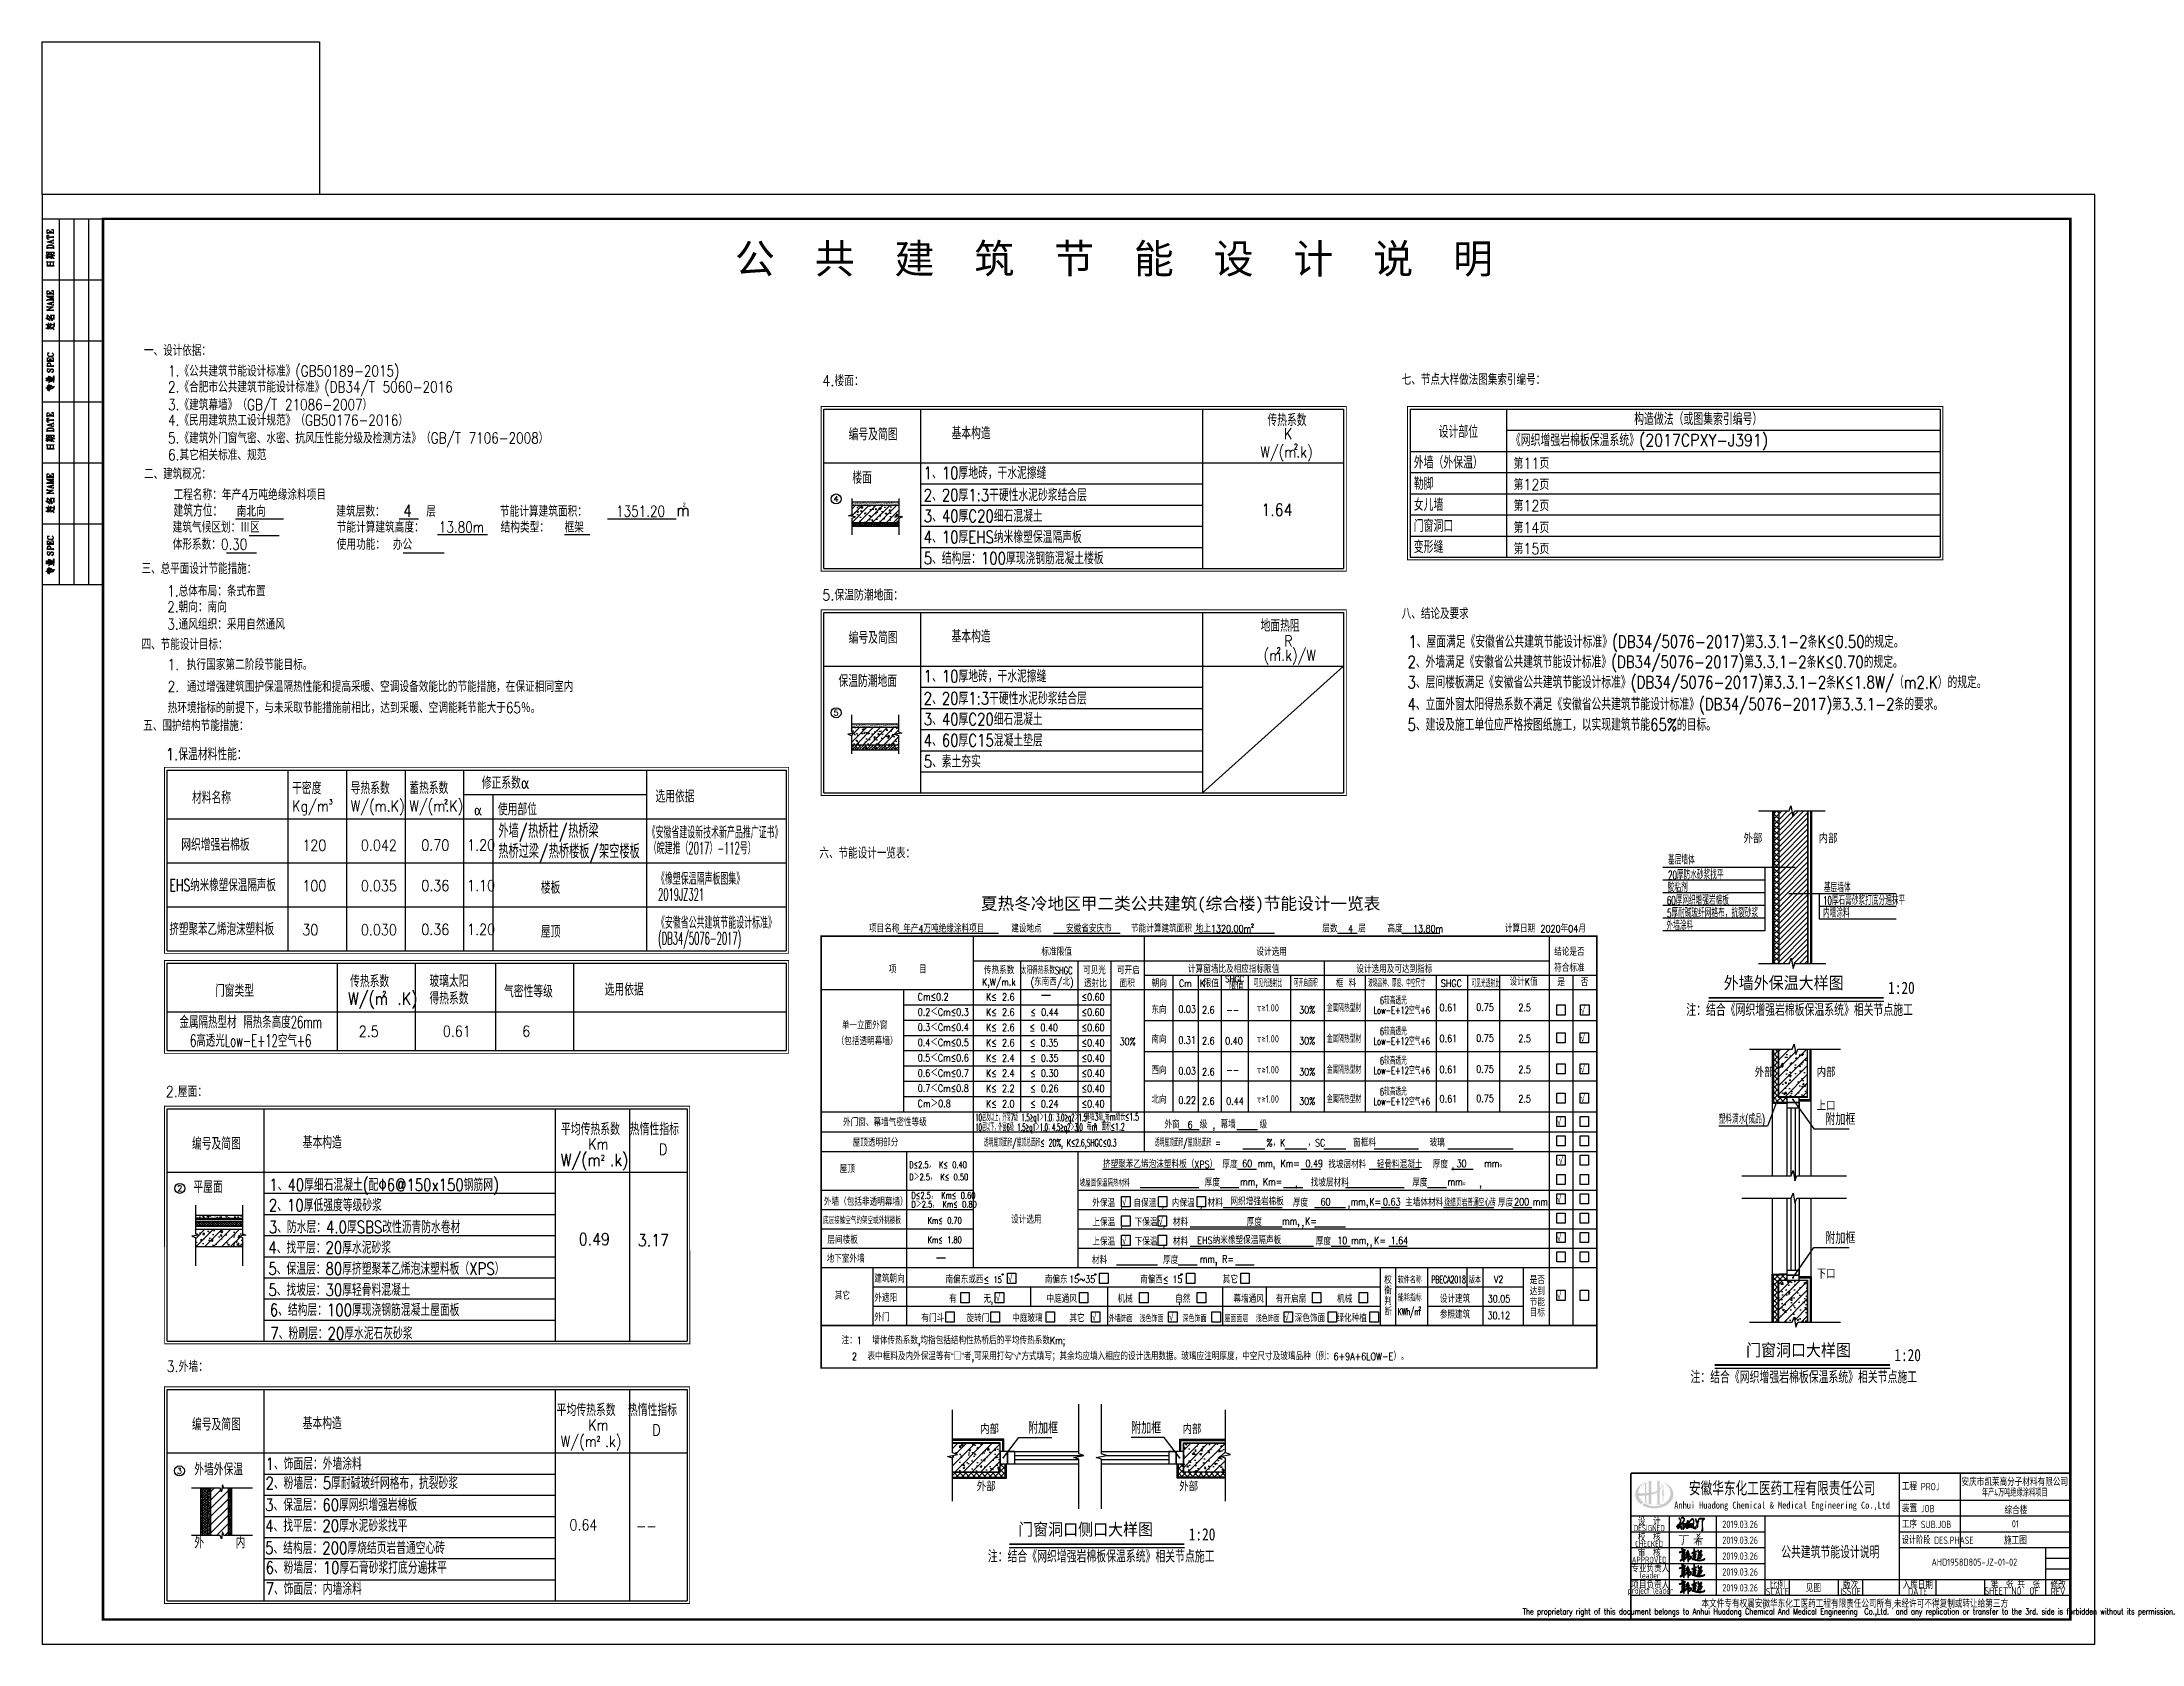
# Model space of a CAD drawing. Extents: x 5904849 to 6011887, y -826029 to -177002.
# Drawn here: x 5904849 to 5990887, y -357093 to -291448 of the extents above; entities that cross this region are included whole.
import ezdxf
from ezdxf.enums import TextEntityAlignment as Align

# ---------------------------------------------------------------- set-up
doc = ezdxf.new("R2010")
doc.units = 0
doc.header["$LTSCALE"] = 1000
doc.header["$MEASUREMENT"] = 0
doc.linetypes.add('DASH', pattern=[0.35, 0.25, -0.1])
doc.layers.get('0').update_dxf_attribs({"linetype": 'CONTINUOUS'})
for name, color, linetype in [('AXIS', 3, 'CONTINUOUS'), ('AXIS_TEXT', 7, 'CONTINUOUS'), ('DIM_LEAD', 3, 'CONTINUOUS'), ('DIM_SYMB', 3, 'CONTINUOUS'), ('HATCH', 8, 'CONTINUOUS'), ('PUB_TEXT', 7, 'CONTINUOUS'), ('PUB_TITLE', 4, 'CONTINUOUS'), ('S-COLU_DIM', 3, 'CONTINUOUS'), ('STAIR', 5, 'CONTINUOUS'), ('WINDOW', 4, 'CONTINUOUS'), ('图名', 15, 'CONTINUOUS'), ('图框', 7, 'CONTINUOUS'), ('填充', 251, 'CONTINUOUS'), ('外轮廓', 8, 'CONTINUOUS'), ('大样', 13, 'CONTINUOUS'), ('文字', 11, 'CONTINUOUS')]:
    doc.layers.add(name, color=color, linetype=linetype)
doc.styles.add('_TCH_DIM', font='SIMPLEX', dxfattribs={"bigfont": 'GBCBIG'})
doc.styles.add('AHD', font='sceie.shx', dxfattribs={"width": 0.7, "bigfont": 'sceic.shx'})
doc.styles.add('COMPLEX', font='COMPLEX')
doc.styles.add('ECEC_TQ', font='txt_l.shx', dxfattribs={"bigfont": 'hztxt_l.shx'})
doc.styles.add('HT', font='')
doc.styles.add('HZ1', font='txt.shx', dxfattribs={"bigfont": 'hzdx.shx'})
doc.styles.add('HZTXT', font='txt.shx', dxfattribs={"width": 0.7, "height": 500, "bigfont": 'hztxt.shx'})
doc.styles.add('sceie', font='sceie.shx', dxfattribs={"bigfont": 'sceic.shx'})
doc.styles.get("Standard").update_dxf_attribs({"font": 'GBENOR', "bigfont": 'GBCBIG'})
doc.styles.add('宋体', font='', dxfattribs={"width": 0.7})
doc.styles.get('HT').set_extended_font_data('SimSun')
doc.styles.get('宋体').set_extended_font_data('SimSun')
pattern_1 = [(45, (5976268.1, -513310.37), (-176.7767, 176.7767), []), (50, (5976268.1, -513310.37), (717.2602, -62.7521), [75, -825]), (355, (5976268.1, -513310.4), (-138.7513, 752.192), [60, -660]), (100.4514, (5976327.86, -513315.6), (578.5094, 689.4395), [63.7402, -701.142]), (46.1842, (5976268.1, -513110.4), (1067.241, -165.519), [112.5, -1237.5]), (96.6356, (5976357, -513124.2), (934.663, 974.118), [95.61, -1051.713]), (351.1842, (5976268.1, -513110.4), (934.662, 974.1186), [90, -990]), (21, (5976368.1, -513160.37), (596.907, -402.6189), [75, -825]), (326, (5976368.1, -513160.4), (243.3153, 725.15), [60, -660]), (71.4514, (5976417.8, -513193.9), (840.2226, 322.5305), [63.7402, -701.142]), (37.5, (5976268.1, -513310.37), (12.15986, 332.89385), [0, -652, 0, -670, 0, -662.5]), (7.5, (5976268.1, -513310.37), (263.0695, 394.4117), [0, -382, 0, -637, 0, -252.5]), (327.5, (5976045.1, -513310.37), (533.82244, -22.55487), [0, -250, 0, -780, 0, -1035]), (317.5, (5975945.1, -513310.37), (583.1862, 100.105), [0, -325, 0, -518, 0, -735])]
pattern_2 = [(45, (5961017.41, -519268.17), (-112.2532, 112.2532), []), (135, (5961017.41, -519268.17), (-112.2532, -112.2532), [])]
pattern_3 = [(45, (5961017.4, -519268.17), (-176.7767, 176.7767), []), (50, (5961017.4, -519268.17), (717.2602, -62.7521), [75, -825]), (355, (5961017.4, -519268.2), (-138.7513, 752.192), [60, -660]), (100.4514, (5961077.2, -519273.4), (578.5094, 689.4395), [63.7402, -701.142]), (46.1842, (5961017.4, -519068.2), (1067.241, -165.519), [112.5, -1237.5]), (96.6356, (5961106.3, -519082), (934.6627, 974.118), [95.61, -1051.713]), (351.1842, (5961017.4, -519068.2), (934.662, 974.1186), [90, -990]), (21, (5961117.4, -519118.17), (596.907, -402.6189), [75, -825]), (326, (5961117.4, -519118.2), (243.3153, 725.15), [60, -660]), (71.4514, (5961167.15, -519151.7), (840.2226, 322.5305), [63.7402, -701.142]), (37.5, (5961017.4, -519268.17), (12.15986, 332.89385), [0, -652, 0, -670, 0, -662.5]), (7.5, (5961017.4, -519268.17), (263.06954, 394.4117), [0, -382, 0, -637, 0, -252.5]), (327.5, (5960794.4, -519268.17), (533.82244, -22.55487), [0, -250, 0, -780, 0, -1035]), (317.5, (5960694.4, -519268.17), (583.1862, 100.105), [0, -325, 0, -518, 0, -735])]

msp = doc.modelspace()

# ---------------------------------------------------------------- texts
at = {"style": '宋体'}
msp.add_text('公  共  建  筑  节  能  设  计  说  明', height=1200, dxfattribs=at).set_placement((5933235.6, -300927.2))
at = {"color": 4}
for s, height, style, width, p in [('2.《合肥市公共建筑节能设计标准》(DB34/T 5060-2016', 450, 'HZ1', 0.8, (5910015.3, -305808.3)), ('1.《公共建筑节能设计标准》(GB50189-2015)', 450, 'HZ1', 0.8, (5910015.3, -305155.1)), ('4.楼面：', 450, 'HZ1', 0.85, (5936821.8, -305550.1)), ('3.《建筑幕墙》（GB/T 21086-2007）', 450, 'HZ1', 0.8, (5910015.3, -306534.5)), ('4.《民用建筑热工设计规范》（GB50176-2016）', 450, 'HZ1', 0.8, (5910015.3, -307168.8)), ('传热系数', 500, 'HZ1', 0.8, (5955056.5, -307190.3)), ('设计部位', 500, 'HZ1', 0.85, (5962071.2, -307670)), ('构造做法（或图集索引编号）', 500, 'HZ1', 0.85, (5970081.1, -307146.7)), ('5.《建筑外门窗气密、水密、抗风压性能分级及检测方法》（GB/T 7106-2008）', 450, 'HZ1', 0.8, (5910015.3, -307900.7)), ('编号及简图', 500, 'HZ1', 0.8, (5937897.2, -307776.3)), ('基本构造', 500, 'HZ1', 0.8, (5942114.6, -307725.6)), ('W/(m.k)', 450, 'HZ1', 0.85, (5954764.4, -308469.5)), ('K', 450, 'HZ1', 0.85, (5955733.5, -307726.5)), ('《网织增强岩棉板保温系统》(2017CPXY-J391)', 500, 'HZ1', 0.85, (5965031, -308012.8)), ('6.其它相关标准、规范', 450, 'HZ1', 0.8, (5910015.3, -308592)), ('1、10厚地砖，干水泥擦缝', 500, 'HZ1', 0.8, (5940970.6, -309356.1)), ('外墙（外保温）', 500, 'HZ1', 0.85, (5961051.4, -308929.5)), ('第11页', 450, 'HZ1', 0.85, (5965141.8, -308939.8)), ('工程名称：年产4万吨绝缘涂料项目', 450, 'HZ1', 0.8, (5910238.5, -310220.2)), ('楼面', 500, 'HZ1', 0.8, (5938048.7, -309552)), ('2、20厚1:3干硬性水泥砂浆结合层', 500, 'HZ1', 0.8, (5940970.6, -310265.8)), ('勒脚', 500, 'HZ1', 0.85, (5961051.4, -309795.8)), ('第12页', 450, 'HZ1', 0.85, (5965141.7, -309806.1)), ('建筑方位：', 500, 'HZ1', 0.8, (5910238.5, -310901.5)), ('南北向', 450, 'HZ1', 0.8, (5912825.6, -310901.5)), ('建筑层数：', 450, 'HZ1', 0.8, (5916909.4, -310901.5)), ('4', 500, 'HZ1', 0.8, (5919651.2, -310909.3)), (' 层', 450, 'HZ1', 0.8, (5920271.9, -310901.5)), ('节能计算建筑面积：', 450, 'HZ1', 0.8, (5923610.9, -310901.5)), ('1351.20', 450, 'HZ1', 0.8, (5928370.6, -310901.5)), ('m ', 500, 'HZ1', 0.85, (5930835.1, -310883.1)), ('3、40厚C20细石混凝土', 500, 'HZ1', 0.8, (5940971.9, -311117.2)), ('1.64', 500, 'HZ1', 0.85, (5954807.3, -310868.6)), ('女儿墙', 500, 'HZ1', 0.85, (5961051.4, -310662)), ('第12页', 450, 'HZ1', 0.85, (5965141.8, -310672.3)), ('建筑气候区划：Ⅲ区', 450, 'HZ1', 0.8, (5910201.6, -311551.3)), ('节能计算建筑高度：', 450, 'HZ1', 0.8, (5916924.6, -311551.3)), ('13.80m', 450, 'HZ1', 0.8, (5921108.6, -311551.3)), ('结构类型：', 450, 'HZ1', 0.8, (5923639.3, -311551.3)), ('框架', 450, 'HZ1', 0.8, (5926258.4, -311551.3)), ('4、10厚EHS纳米橡塑保温隔声板', 500, 'HZ1', 0.8, (5940971.9, -311983.5)), ('门窗洞口', 500, 'HZ1', 0.85, (5961051.4, -311528.3)), ('第14页', 450, 'HZ1', 0.85, (5965141.8, -311571.7)), ('体形系数：0.30', 450, 'HZ1', 0.8, (5910201.6, -312254.9)), ('使用功能： 办公', 450, 'HZ1', 0.8, (5916924.6, -312254.9)), ('5、结构层：100厚现浇钢筋混凝土楼板', 500, 'HZ1', 0.8, (5940971.9, -312849.7)), ('变形缝', 500, 'HZ1', 0.85, (5961051.4, -312386.5)), ('第15页 ', 450, 'HZ1', 0.85, (5965141.8, -312438)), ('1.总体布局：条式布置 ', 450, 'HZ1', 0.8, (5909982, -314167.9)), ('5.保温防潮地面：', 450, 'HZ1', 0.85, (5936821.8, -314334.1)), ('2.朝向：南向', 450, 'HZ1', 0.8, (5909982, -314817.6)), ('3.通风组织：采用自然通风', 450, 'HZ1', 0.8, (5909982, -315528.2)), ('编号及简图', 500, 'HZ1', 0.8, (5937897.2, -316106.4)), ('基本构造', 500, 'HZ1', 0.8, (5942114.6, -316055.6)), ('地面热阻', 500, 'HZ1', 0.8, (5954776, -315614.1)), ('1、屋面满足《安徽省公共建筑节能设计标准》(DB34/5076-2017)第3.3.1-2条K≤0.50的规定。', 500, 'HZ1', 0.8, (5960831.2, -316274.1)), ('(m.k)/W', 450, 'HZ1', 0.85, (5954900.6, -316799.5)), ('R', 450, 'HZ1', 0.85, (5955741.2, -316222.4)), ('2、外墙满足《安徽省公共建筑节能设计标准》(DB34/5076-2017)第3.3.1-2条K≤0.70的规定。', 500, 'HZ1', 0.8, (5960793.8, -317098.6)), ('1. 执行国家第二阶段节能目标。 ', 450, 'HZ1', 0.8, (5909997.2, -317182.3)), ('保温防潮地面', 500, 'HZ1', 0.8, (5937481.7, -317882)), ('1、10厚地砖，干水泥擦缝', 500, 'HZ1', 0.8, (5940970.6, -317686.1)), ('3、层间楼板满足《安徽省公共建筑节能设计标准》(DB34/5076-2017)第3.3.1-2条K≤1.8W/（m2.K）的规定。', 500, 'HZ1', 0.8, (5960793.8, -317932.5)), ('2. 通过增强建筑围护保温隔热性能和提高采暖、空调设备效能比的节能措施，在保证相同室内 ', 450, 'HZ1', 0.8, (5909997.2, -318082.5)), ('2、20厚1:3干硬性水泥砂浆结合层', 500, 'HZ1', 0.8, (5940970.6, -318595.8)), ('4、立面外窗太阳得热系数不满足《安徽省公共建筑节能设计标准》(DB34/5076-2017)第3.3.1-2条的要求。', 500, 'HZ1', 0.8, (5960793.8, -318832.4)), ('热环境指标的前提下，与未采取节能措施前相比，达到采暖、空调能耗节能大于65％。', 450, 'HZ1', 0.8, (5909997.2, -318950.2)), ('3、40厚C20细石混凝土', 500, 'HZ1', 0.8, (5940971.9, -319447.3)), ('5、建设及施工单位应严格按图纸施工，以实现建筑节能65%%%的目标。', 500, 'HZ1', 0.8, (5960793.8, -319672.9)), ('4、60厚C15混凝土垫层', 500, 'HZ1', 0.8, (5940971.9, -320313.5)), ('1.保温材料性能：', 500, 'HZ1', 0.8, (5909919.6, -320881.4)), ('5、素土夯实', 500, 'HZ1', 0.8, (5940971.9, -321179.8)), ('干密度', 500, 'HZ1', 0.8, (5915096.7, -322274)), ('导热系数', 500, 'HZ1', 0.8, (5917496.7, -322274)), ('蓄热系数', 500, 'HZ1', 0.8, (5919896.7, -322263.6)), ('修正系数α', 500, 'HZ1', 0.8, (5922868.8, -322054.4)), ('材料名称', 500, 'HZ1', 0.8, (5910994.9, -322662.2)), ('Kg/m', 450, 'HZ1', 0.85, (5915096.7, -322983.6)), ('3', 200, 'HZ1', 0.85, (5916607.5, -322683.6)), ('W/(m.K)', 450, 'HZ1', 0.85, (5917496.7, -322983.6)), ('W/(m.K)', 450, 'HZ1', 0.85, (5919896.7, -322973.2)), ('2', 200, 'HZ1', 0.85, (5921325.9, -322683.6)), ('使用部位', 500, 'HZ1', 0.8, (5923527.6, -323139.5)), ('选用依据', 500, 'HZ1', 0.8, (5929983.8, -322611.5)), ('α', 450, 'HZ1', 0.85, (5922544.6, -323139.5)), ('/', 510, '_TCH_DIM', 0.705882, (5924389.6, -324057.5)), ('/', 510, '_TCH_DIM', 0.705882, (5926030.6, -324057.5)), ('网织增强岩棉板', 500, 'HZ1', 0.8, (5910555.7, -324589)), ('120', 450, 'HZ1', 0.85, (5915513.7, -324589)), ('0.042', 450, 'HZ1', 0.85, (5917913.7, -324589)), ('0.70', 450, 'HZ1', 0.85, (5920389.8, -324578.6)), ('1.20', 450, 'HZ1', 0.85, (5922264.8, -324578.6)), ('/', 510, '_TCH_DIM', 0.705882, (5925232.2, -324897.5)), ('/', 510, '_TCH_DIM', 0.705882, (5927294.4, -324897.5)), ('《安徽省建设新技术新产品推广证书》', 500, 'HZ1', 0.5, (5929661.2, -324086)), ('（皖建推（2017）-112号）', 500, 'HZ1', 0.5, (5929709.7, -324731.1)), ('EHS纳米橡塑保温隔声板', 500, 'HZ1', 0.65, (5910069.8, -326248.9)), ('100', 450, 'HZ1', 0.85, (5915513.7, -326248.9)), ('0.035', 450, 'HZ1', 0.85, (5917913.7, -326248.9)), ('0.36', 450, 'HZ1', 0.85, (5920389.8, -326238.6)), ('1.10', 450, 'HZ1', 0.85, (5922264.8, -326238.6)), ('楼板', 500, 'HZ1', 0.8, (5925285.5, -326349.6)), ('《橡塑保温隔声板图集》', 500, 'HZ1', 0.5, (5930042, -325983.9)), ('2019JZ321', 500, 'HZ1', 0.5, (5930090.5, -326629.1)), ('挤塑聚苯乙烯泡沫塑料板', 500, 'HZ1', 0.65, (5910069.8, -328049.4)), ('30', 450, 'HZ1', 0.85, (5915513.7, -328049.4)), ('0.030', 450, 'HZ1', 0.85, (5917913.7, -328049.4)), ('0.36', 450, 'HZ1', 0.85, (5920389.8, -328039)), ('1.20', 450, 'HZ1', 0.85, (5922264.8, -328039)), ('屋顶', 500, 'HZ1', 0.8, (5925285.5, -328150)), ('《安徽省公共建筑节能设计标准》', 500, 'HZ1', 0.5, (5930042, -327784.4)), ('(DB34/5076-2017)', 500, 'HZ1', 0.5, (5930090.5, -328429.5)), ('门窗类型', 500, 'HZ1', 0.8, (5911934.4, -330574.2)), (' W/(m .K) ', 500, 'HZ1', 0.85, (5917008.5, -330895.6)), ('传热系数', 500, 'HZ1', 0.8, (5917473.4, -330186)), ('2', 200, 'HZ1', 0.85, (5918797.2, -330547.3)), ('得热系数', 500, 'HZ1', 0.8, (5920723.5, -330885.3)), ('玻璃太阳', 500, 'HZ1', 0.8, (5920723.5, -330175.6)), ('气密性等级', 500, 'HZ1', 0.8, (5923777.2, -330601.3)), ('选用依据', 500, 'HZ1', 0.8, (5927904.3, -330523.5)), ('注：结合《网织增强岩棉板保温系统》相关节点施工 ', 500, 'HZ1', 0.85, (5972215.8, -331360)), ('金属隔热型材 隔热条高度26mm', 500, 'HZ1', 0.6, (5910482.9, -331859.5)), ('6高透光Low-E+12空气+6', 500, 'HZ1', 0.6, (5910912.9, -332617.7)), ('2.5', 450, 'HZ1', 0.85, (5917823.2, -332218.5)), ('0.61', 450, 'HZ1', 0.85, (5921270.5, -332208.1)), ('6', 450, 'HZ1', 0.85, (5924523.3, -332208.1)), ('2.屋面：', 450, 'HZ1', 0.85, (5909919.6, -334679.8)), ('编号及简图', 500, 'HZ1', 0.8, (5910994.9, -336840)), ('基本构造', 500, 'HZ1', 0.8, (5915530.6, -336789.3)), ('平均传热系数', 500, 'HZ1', 0.7, (5926111.9, -336246.3)), ('Km', 450, 'HZ1', 0.85, (5927224.9, -336830.9)), ('热惰性指标', 500, 'HZ1', 0.7, (5928932.2, -336243.9)), ('W/(m .k)', 500, 'HZ1', 0.85, (5926101.8, -337510.4)), ('D', 450, 'HZ1', 0.85, (5930126.3, -337041.6)), ('平屋面', 500, 'HZ1', 0.8, (5911052.7, -338615.7)), ('1、40厚细石混凝土(配Φ6@150x150钢筋网)', 500, 'HZ1', 0.8, (5914161.8, -338526.5)), ('2、10厚低强度等级砂浆', 500, 'HZ1', 0.8, (5914144.4, -339362.9)), ('3、防水层：4.0厚SBS改性沥青防水卷材', 500, 'HZ1', 0.8, (5914144.4, -340258.8)), ('4、找平层：20厚水泥砂浆', 500, 'HZ1', 0.8, (5914122, -341097.3)), ('0.49', 500, 'HZ1', 0.85, (5926838.6, -340754.1)), ('3.17', 500, 'HZ1', 0.85, (5929261.3, -340796.7)), ('5、保温层：80厚挤塑聚苯乙烯泡沫塑料板（XPS）', 500, 'HZ1', 0.8, (5914122, -341963.6)), ('5、找坡层：30厚轻骨料混凝土', 500, 'HZ1', 0.8, (5914122, -342829.8)), ('6、结构层：100厚现浇钢筋混凝土屋面板', 500, 'HZ1', 0.8, (5914179.9, -343652.2)), ('7、粉刷层：20厚水泥石灰砂浆', 500, 'HZ1', 0.8, (5914204.3, -344614.1)), ('3.外墙：', 450, 'HZ1', 0.85, (5909953.3, -345944.9)), ('注：结合《网织增强岩棉板保温系统》相关节点施工 ', 500, 'HZ1', 0.85, (5972388.8, -346408.4)), ('平均传热系数', 500, 'HZ1', 0.7, (5925934.1, -347753.3)), ('热惰性指标', 500, 'HZ1', 0.7, (5928855.2, -347750.9)), ('编号及简图', 500, 'HZ1', 0.8, (5910994.9, -348347)), ('基本构造', 500, 'HZ1', 0.8, (5915530.6, -348296.3)), ('Km', 450, 'HZ1', 0.85, (5927224.9, -348337.9)), ('D', 450, 'HZ1', 0.85, (5929853.7, -348548.6)), ('W/(m .k)', 450, 'HZ1', 0.85, (5926101.8, -349017.4)), ('外墙外保温', 500, 'HZ1', 0.8, (5911088, -350185.7)), ('1、饰面层：外墙涂料', 500, 'HZ1', 0.8, (5914008.4, -349958.9)), ('2、粉墙层：5厚耐碱玻纤网格布，抗裂砂浆', 500, 'HZ1', 0.8, (5914009.5, -350748.6)), ('3、保温层：60厚网织增强岩棉板', 500, 'HZ1', 0.8, (5913992.1, -351641.1)), ('外', 500, 'HZ1', 0.8, (5911091.4, -353178.3)), ('内', 500, 'HZ1', 0.8, (5912784.3, -353178.3)), ('4、找平层：20厚水泥砂浆找平', 500, 'HZ1', 0.8, (5913992.1, -352497.8)), ('0.64', 450, 'HZ1', 0.85, (5926457.8, -352438.7)), ('--', 450, 'HZ1', 0.85, (5929180.5, -352481.3)), ('5、结构层：200厚烧结页岩普通空心砖', 500, 'HZ1', 0.8, (5913990.3, -353406)), ('注：结合《网织增强岩棉板保温系统》相关节点施工 ', 500, 'HZ1', 0.85, (5943602.3, -353755.1)), ('6、粉墙层：10厚石膏砂浆打底分遍抹平', 500, 'HZ1', 0.8, (5914009.5, -354212.4)), ('7、饰面层：内墙涂料', 500, 'HZ1', 0.8, (5914009.5, -355078.7))]:
    msp.add_text(s, height=height, dxfattribs=dict(at, style=style, width=width)).set_placement(p)
at = {"color": 4, "style": 'HZ1', "width": 0.85}
for p in [(5956141.4, -307916.3), (5955436.2, -316261), (5927748.5, -337055.5), (5927565.9, -348573.3)]:
    msp.add_text('2', height=225, dxfattribs=at).set_placement(p, align=Align.TOP_LEFT)
at = {"color": 4}
msp.add_text('2', height=175, dxfattribs=at).set_placement((5931093.4, -310496.9))
at = {"color": 4, "style": '_TCH_DIM'}
for s, p in [('外墙', (5923547.1, -324057.5)), ('热桥柱', (5924766.8, -324057.5)), ('热桥梁', (5926407.8, -324057.5)), ('热桥过梁', (5923547.1, -324897.5)), ('热桥楼板', (5925609.3, -324897.5)), ('架空楼板', (5927671.6, -324897.5))]:
    msp.add_text(s, height=578.72, dxfattribs=at).set_placement(p)
at = {"color": 6, "style": 'HT'}
msp.add_text('夏热冬冷地区甲二类公共建筑(综合楼)节能设计一览表', height=500, dxfattribs=at).set_placement((5943316.5, -327003.1))
for s, height, style, width, p in [('安徽华东化工医药工程有限责任公司', 500, '宋体', 0.7, (5976144.3, -350692.5)), ('安庆市凯莱高分子材料有限公司', 300, 'sceie', 0.8, (5985673.1, -350422.3)), ('年产4万吨绝缘涂料项目', 300, 'sceie', 0.65, (5985673.1, -350857.3)), ('设  计', 300, 'AHD', 0.8, (5970699.4, -352042.5)), ('设  计', 300, 'AHD', 0.8, (5970699.4, -352042.5)), ('Anhui Huadong Chemical & Medical Engineering Co.,Ltd', 280, '宋体', 0.85, (5976144.3, -351442.5)), ('综合楼', 300, 'sceie', 0.8, (5985720.9, -351578.5)), ('DESIGNED', 250, 'AHD', 0.8, (5970699.4, -352342.5)), ('DESIGNED', 250, 'AHD', 0.8, (5970699.4, -352342.5)), ('校  核', 300, 'AHD', 0.8, (5970699.4, -352692.5)), ('校  核', 300, 'AHD', 0.8, (5970699.4, -352692.5)), ('2019.03.26', 300, 'AHD', 0.8, (5974424.2, -352189.2)), ('2019.03.26', 300, 'AHD', 0.8, (5974424.2, -352839.2)), ('施工图', 300, 'sceie', 0.8, (5985699.4, -352817.5)), ('01', 300, 'sceie', 0.8, (5985699.4, -352167.5)), ('APPROVED', 250, 'AHD', 0.8, (5970699.4, -353642.5)), ('APPROVED', 250, 'AHD', 0.8, (5970699.4, -353642.5)), ('CHECKED', 250, 'AHD', 0.8, (5970699.4, -352992.5)), ('CHECKED', 250, 'AHD', 0.8, (5970699.4, -352992.5)), ('审  核', 300, 'AHD', 0.8, (5970699.4, -353342.5)), ('审  核', 300, 'AHD', 0.8, (5970699.4, -353342.5)), ('2019.03.26', 300, 'AHD', 0.8, (5974424.2, -353489.2)), ('公共建筑节能设计说明', 500, 'AHD', 0.7, (5978118.3, -353306.2)), ('专业负责人', 300, 'AHD', 0.8, (5970742.3, -353962.5)), ('leader', 250, 'AHD', 0.8, (5970729.4, -354282.5)), ('2019.03.26', 300, 'AHD', 0.8, (5974424.2, -354139.2)), ('版次', 300, 'sceie', 0.8, (5978949.4, -354642.5)), ('入库日期', 300, 'sceie', 0.8, (5981699.4, -354642.5)), ('第  张 共  张', 300, 'sceie', 0.8, (5985699.4, -354617.5)), ('修改', 300, 'sceie', 0.8, (5987449.4, -354642.5)), ('project leader', 250, 'AHD', 0.8, (5970749.4, -354942.5)), ('项目负责人', 300, 'AHD', 0.8, (5970739.4, -354642.5)), ('2019.03.26', 300, 'AHD', 0.8, (5974424.2, -354789.2)), ('本文件专有权属安徽华东化工医药工程有限责任公司所有,未经许可不得复制或转让给第三方', 300, 'sceie', 0.8, (5979120.5, -355441.4)), ('SCALE', 300, 'sceie', 0.8, (5975949.4, -354942.5)), ('比例', 300, 'sceie', 0.8, (5975949.4, -354642.5)), ('见图', 300, 'sceie', 0.8, (5977425.3, -354779.4)), ('ISSUE', 300, 'sceie', 0.8, (5978949.4, -354942.5)), ('DATE', 300, 'sceie', 0.8, (5981699.4, -354942.5)), ('SHEET NO  OF  ', 300, 'sceie', 0.8, (5985699.4, -354917.5)), ('REV', 300, 'sceie', 0.8, (5987449.4, -354942.5)), ('The proprietary right of this document belongs to Anhui Huadong Chemical And Medical Engineering  Co.,Ltd.  and any replication or transfer to the 3rd. side is forbidden without its permission. ', 250, 'ECEC_TQ', 0.72, (5978949.4, -355792.5))]:
    msp.add_text(s, height=height, dxfattribs=dict(style=style, width=width)).set_placement(p, align=Align.MIDDLE)
at = {"style": 'sceie'}
for s, width, p in [('工程 PROJ', 0.8, (5981046.2, -350792.5)), ('装置 JOB', 0.8, (5981046.2, -351692.5)), ('设计阶段 DES.PHASE', 0.75, (5981046.2, -352992.5)), ('工序 SUB.JOB', 0.8, (5981046.2, -352342.5))]:
    msp.add_text(s, height=300, dxfattribs=dict(at, width=width)).set_placement(p)
at = {"color": 6, "char_height": 399.77, "width": 16839.259, "attachment_point": 1, "style": 'HZTXT'}
for s, insert in [('\\pt4800;{\\fSimHei|b0|i0|c134|p2;一、设计依据：}', (5909029, -303869.2)), ('\\pt4800;{\\fSimHei|b0|i0|c134|p2;七、节点大样做法图集索引编号：}', (5960559.3, -305058.9)), ('\\pt4800;{\\fSimHei|b0|i0|c134|p2;二、建筑概况：}', (5909029, -308928.4)), ('\\pt4800;{\\fSimHei|b0|i0|c134|p2; 三、总平面设计节能措施：}', (5908737.4, -312805.4)), ('\\pt4800;{\\fSimHei|b0|i0|c134|p2;八、结论及要求}', (5960559.3, -314650.1)), ('\\pt4800;{\\fSimHei|b0|i0|c134|p2; 四、节能设计目标：}', (5908737.4, -315912.8)), ('\\pt4800;{\\fSimHei|b0|i0|c134|p2;五、围护结构节能措施：}', (5908998.7, -319237.9)), ('\\pt4800;{\\fSimHei|b0|i0|c134|p2;六、节能设计一览表：}', (5936700, -324465.1))]:
    msp.add_mtext(s, dxfattribs=dict(at, insert=insert))
at = {"style": 'sceie', "width": 0.8}
msp.add_attdef('AHD1958D805-JZ-01-02', text='200320-02-040', height=300, dxfattribs=at).set_placement((5984020.1, -353738.8), align=Align.MIDDLE)
at = {"layer": 'PUB_TEXT'}
for p in [(5977915.3, -335832.5), (5977915.3, -340695.4), (5945249, -348478.5), (5949474, -348478.5)]:
    msp.add_text('附加框', height=482.27, dxfattribs=at).set_placement(p)
at = {"layer": '图名', "style": '宋体'}
for s, width, p in [('外墙外保温大样图', 0.9, (5973750.5, -330251)), ('1:20', 0.8, (5980487.2, -330453.7)), ('门窗洞口大样图', 0.9, (5974665.3, -345299.3)), ('1:20', 0.8, (5980740.6, -345502)), ('门窗洞口侧口大样图', 0.9, (5944843, -352646)), ('1:20', 0.8, (5951834.7, -352848.7))]:
    msp.add_text(s, height=500, dxfattribs=dict(at, width=width)).set_placement(p)
at = {"layer": '文字', "style": 'HZ1'}
for s, height, width, p in [('外部', 350, 0.85, (5974559, -324275.5)), ('内部', 350, 0.85, (5977638.4, -324275.5)), ('基层墙体', 350, 0.6, (5971471, -325147.2)), ('胶粘剂', 350, 0.6, (5971456.5, -326279.3)), ('20厚防水砂浆找平', 350, 0.6, (5971471, -325759.7)), ('基层墙体', 350, 0.6, (5977854, -326285.5)), ('60厚网织增强岩棉板', 350, 0.6, (5971421.1, -326798.9)), ('5厚耐碱玻纤网格布，抗裂砂浆', 350, 0.6, (5971430.4, -327318.5)), ('内墙涂料', 350, 0.6, (5977820.8, -327324.7)), ('10厚石膏砂浆打底分遍抹平', 350, 0.6, (5977820.8, -326805.1)), ('项目名称', 300, 0.8, (5938731.7, -327930.8)), ('年产4万吨绝缘涂料项目', 300, 0.8, (5940133.3, -327930.8)), ('建设地点', 300, 0.8, (5944560.4, -327930.8)), ('安徽省安庆市', 300, 0.8, (5946803.3, -327930.8)), ('节能计算建筑面积', 300, 0.8, (5949465.4, -327930.8)), ('地上1320.00m', 300, 0.8, (5952118.6, -327930.8)), ('2', 150, 0.8, (5954387, -327731.5)), ('层数  4 层', 300, 0.8, (5957302.9, -327930.8)), ('高度  13.80m      ', 300, 0.8, (5959968.8, -327930.8)), ('计算日期 2020年04月', 300, 0.8, (5964782.4, -327930.8)), ('外墙涂料', 350, 0.6, (5971405.7, -327838)), ('标准限值', 300, 0.8, (5945797.3, -328886.9)), ('设计选用', 300, 0.8, (5954604.3, -328886.9)), ('结论是否', 300, 0.8, (5966804.5, -328886.9)), ('项    目', 300, 0.8, (5939540.1, -329603.5)), ('传热系数', 300, 0.8, (5943438.7, -329642.8)), ('太阳得热系数SHGC', 300, 0.6, (5944945.7, -329642.8)), ('可见光', 300, 0.8, (5947499.7, -329642.8)), ('可开启', 300, 0.8, (5948891, -329642.8)), ('计算窗墙比及相应指标限值', 300, 0.8, (5951798.1, -329589.1)), ('设计选用及可达到指标', 300, 0.8, (5958696.3, -329589.1)), ('符合标准', 300, 0.8, (5966804.5, -329543.9)), ('K,W/m.k', 300, 0.8, (5943363.4, -330115.9)), ('(东南西/北)', 300, 0.8, (5945351.8, -330115.9)), ('透射比', 300, 0.8, (5947541.4, -330176.4)), ('面积', 300, 0.8, (5948998.8, -330176.4)), ('朝向', 300, 0.8, (5950315.4, -330176.7)), ('Cm', 300, 0.8, (5951429.8, -330169.6)), ('K', 300, 0.8, (5952290.9, -330169.6)), ('限值', 300, 0.8, (5952443.4, -330176.7)), ('SHGC', 270, 0.8, (5953322.1, -329976.7)), ('限值', 300, 0.8, (5953463.8, -330278.2)), ('可见光透射比', 300, 0.5, (5954489.9, -330170.1)), ('可开启面积', 300, 0.5, (5956136.3, -330159.3)), ('框 料', 300, 0.8, (5957857.3, -330172.3)), ('玻璃品种、厚度、中空尺寸', 300, 0.5, (5959178.1, -330167.8)), ('SHGC', 300, 0.8, (5962158.9, -330169.6)), ('可见光透射比', 300, 0.5, (5963413.7, -330179.4)), ('设计K值', 300, 0.8, (5964973.9, -330108.4)), ('是', 300, 0.8, (5966933.2, -330129.9)), ('否', 300, 0.8, (5967892.7, -330129.9)), ('Cm≤0.2', 300, 0.8, (5940728.4, -330721.5)), ('0.2＜Cm≤0.3', 300, 0.8, (5940728.4, -331346.5)), ('K≤ 2.6', 300, 0.8, (5943526.5, -330730.1)), ('K≤ 2.6', 300, 0.8, (5943526.5, -331355.2)), ('≤ 0.44', 300, 0.8, (5945346, -331355.2)), ('≤0.60', 300, 0.8, (5947440.2, -330730.1)), ('≤0.60', 300, 0.8, (5947440.2, -331355.2)), ('东向', 300, 0.8, (5950301.8, -331263.6)), ('0.03', 300, 0.8, (5951407.3, -331228.5)), ('2.6', 300, 0.8, (5952377.6, -331259.2)), ('--', 300, 0.8, (5953366, -331259.2)), ('τ≥1.00', 300, 0.8, (5954605.3, -331175.8)), ('30%', 300, 0.8, (5956352.4, -331260.5)), ('金属隔热型材', 300, 0.6, (5957491.7, -331186.6)), ('Low-E+12空气+6', 300, 0.6, (5959404.3, -331275.7)), ('6较高透光', 300, 0.6, (5959661, -330878.3)), ('0.61', 300, 0.8, (5962108.7, -331164.4)), ('0.75', 300, 0.8, (5963612.9, -331149.4)), ('2.5', 300, 0.8, (5965336.9, -331164.7)), ('√', 300, 0.8, (5967892.1, -331275.2)), ('单一立面外窗', 300, 0.8, (5937615.8, -331895.6)), ('0.3＜Cm≤0.4', 300, 0.8, (5940728.4, -331971.6)), ('K≤ 2.6', 300, 0.8, (5943526.5, -331980.2)), ('≤ 0.40', 300, 0.8, (5945313.8, -331980.2)), ('≤0.60', 300, 0.8, (5947440.2, -331980.2)), ('6较高透光', 300, 0.6, (5959661, -332144.8)), ('√', 300, 0.8, (5967886.1, -332416.8)), ('（包括透明幕墙）', 300, 0.8, (5937405.8, -332542)), ('0.4＜Cm≤0.5', 300, 0.8, (5940728.4, -332596.6)), ('0.5＜Cm≤0.6', 300, 0.8, (5940728.4, -333221.6)), ('K≤ 2.6', 300, 0.8, (5943526.5, -332605.2)), ('K≤ 2.4', 300, 0.8, (5943526.5, -333230.3)), ('≤ 0.35', 300, 0.8, (5945324.7, -332605.2)), ('≤ 0.35', 300, 0.8, (5945336.3, -333230.3)), ('≤0.40', 300, 0.8, (5947440.2, -332605.2)), ('≤0.40', 300, 0.8, (5947440.2, -333230.3)), ('30%%%', 300, 0.8, (5948995.3, -332551.8)), ('南向', 300, 0.8, (5950301.8, -332474.9)), ('0.31', 300, 0.8, (5951407.3, -332495)), ('2.6', 300, 0.8, (5952377.6, -332525.7)), ('0.40', 300, 0.8, (5953325.3, -332525.7)), ('τ≥1.00', 300, 0.8, (5954605.3, -332442.2)), ('30%', 300, 0.8, (5956352.4, -332527)), ('金属隔热型材', 300, 0.6, (5957491.7, -332453)), ('Low-E+12空气+6', 300, 0.6, (5959404.3, -332542.1)), ('0.61', 300, 0.8, (5962108.7, -332430.8)), ('0.75', 300, 0.8, (5963612.9, -332415.9)), ('2.5', 300, 0.8, (5965336.9, -332431.2)), ('0.6＜Cm≤0.7', 300, 0.8, (5940728.4, -333846.7)), ('K≤ 2.4', 300, 0.8, (5943526.5, -333855.3)), ('≤ 0.30', 300, 0.8, (5945336.3, -333855.3)), ('≤0.40', 300, 0.8, (5947440.2, -333855.3)), ('西向', 300, 0.8, (5950301.8, -333741.4)), ('0.03', 300, 0.8, (5951407.3, -333761.5)), ('2.6', 300, 0.8, (5952377.6, -333792.1)), ('--', 300, 0.8, (5953366, -333727.1)), ('τ≥1.00', 300, 0.8, (5954605.3, -333708.7)), ('30%', 300, 0.8, (5956352.4, -333793.4)), ('金属隔热型材', 300, 0.6, (5957491.7, -333719.5)), ('Low-E+12空气+6', 300, 0.6, (5959404.3, -333743.6)), ('6较高透光', 300, 0.6, (5959661, -333346.2)), ('0.61', 300, 0.8, (5962108.7, -333697.3)), ('0.75', 300, 0.8, (5963612.9, -333682.3)), ('2.5', 300, 0.8, (5965336.9, -333697.6)), ('√', 300, 0.8, (5967886.1, -333683.3)), ('外部', 350, 0.85, (5975020.2, -333855.8)), ('内部', 350, 0.85, (5977557.6, -333855.8)), ('0.7＜Cm≤0.8', 300, 0.8, (5940728.4, -334471.7)), ('K≤ 2.2', 300, 0.8, (5943526.5, -334480.4)), ('≤ 0.26', 300, 0.8, (5945336.3, -334480.4)), ('≤0.40', 300, 0.8, (5947440.2, -334480.4)), ('北向', 300, 0.8, (5950301.8, -334942.8)), ('0.22', 300, 0.8, (5951407.3, -334962.9)), ('τ≥1.00', 300, 0.8, (5954605.3, -334910.2)), ('金属隔热型材', 300, 0.6, (5957491.7, -334921)), ('Low-E+12空气+6', 300, 0.6, (5959404.3, -335009.9)), ('6较高透光', 300, 0.6, (5959661, -334612.6)), ('0.61', 300, 0.8, (5962108.7, -334898.8)), ('0.75', 300, 0.8, (5963612.9, -334883.8)), ('2.5', 300, 0.8, (5965336.9, -334899.1)), ('√', 300, 0.8, (5967886.1, -334884.7)), ('外门窗、幕墙气密性等级', 300, 0.8, (5937666.5, -335869.7)), ('Cm＞0.8', 300, 0.8, (5940728.4, -335096.8)), ('10层及以上，外窗7级 1.5≥q1＞1.0；3.0≥q2＞1.5   ', 300, 0.43, (5943089.5, -335664.8)), ('K≤ 2.0', 300, 0.8, (5943526.5, -335105.4)), ('≤ 0.24', 300, 0.8, (5945336.3, -335105.4)), ('≤0.40', 300, 0.8, (5947440.2, -335105.8)), ('幕墙3级,每m缝长≤1.5 ', 300, 0.5, (5947583.2, -335638.2)), ('2.6', 300, 0.8, (5952377.6, -334993.6)), ('0.44', 300, 0.8, (5953366, -334993.4)), ('30%', 300, 0.8, (5956352.4, -334994.9)), ('√', 300, 0.8, (5966916.5, -335841.8)), ('塑料滴水(成品)', 350, 0.6, (5973548.2, -335770)), ('上口', 350, 0.85, (5977557.6, -335229.7)), ('屋顶透明部分', 300, 0.8, (5938060.2, -336702)), ('10层以下，外窗6级 1.5≥q1＞1.0；4.5≥q2＞3.0   ', 300, 0.43, (5943089.5, -336069.7)), ('透明屋顶面积/屋顶总面积≤ 20%%%, K≤2.6,SHGC≤0.3', 300, 0.5, (5943440.5, -336705)), ('每m 面积≤1.2', 300, 0.5, (5947657.3, -336047.7)), ('2', 150, 0.5, (5947960.8, -335915.9)), ('透明屋顶面积/屋顶总面积 =', 300, 0.5, (5950446, -336705)), ('外窗', 300, 0.8, (5950838, -335964.4)), ('6', 300, 0.8, (5951786.2, -335964.4)), ('级 ,', 300, 0.8, (5952279.3, -335964.4)), ('幕墙', 300, 0.8, (5953131.7, -335954.4)), ('级', 300, 0.8, (5954733.5, -335964.4)), ('%，K', 300, 0.8, (5955013.8, -336702.3)), ('，SC', 300, 0.8, (5956694.2, -336702.3)), ('窗框料', 300, 0.8, (5958565.1, -336705)), ('玻璃', 300, 0.8, (5961698.1, -336705)), ('挤塑聚苯乙烯泡沫塑料板（XPS）', 300, 0.8, (5948316.6, -337587.6)), ('厚度', 300, 0.8, (5953208.6, -337595.8)), ('60', 300, 0.8, (5954020.8, -337549.5)), ('Km=    ', 300, 0.8, (5955590.8, -337552.7)), ('0.49', 300, 0.8, (5956611.8, -337549.5)), ('找坡层材料  轻骨料混凝土     ,', 300, 0.8, (5957549.8, -337595.8)), ('厚度', 300, 0.8, (5961831.6, -337595.8)), ('30', 300, 0.8, (5962804.4, -337549.5)), ('√', 300, 0.8, (5966989.2, -337427.2)), ('屋顶', 300, 0.8, (5937529.9, -337785.5)), (' D≤2.5， K≤ 0.40', 270, 0.7, (5940199.9, -337590.6)), (' D＞2.5， K≤ 0.50', 270, 0.7, (5940199.9, -338091.3)), ('坡屋面保温隔热材料                                       ,', 270, 0.65, (5947361.2, -338342.5)), ('厚度', 300, 0.8, (5952487.2, -338342.5)), ('mm,', 300, 0.8, (5953938.2, -338299.4)), ('mm,', 300, 0.8, (5954659.6, -337552.7)), ('Km=    ', 300, 0.8, (5954869.4, -338299.4)), ('找坡层材料                       ,', 300, 0.8, (5956828.4, -338342.5)), ('厚度', 300, 0.8, (5960987.5, -338342.5)), ('mm。', 300, 0.8, (5962438.4, -338299.4)), ('mm。', 300, 0.8, (5963941.1, -337552.7)), ('外墙（包括非透明幕墙）', 300, 0.8, (5936884.1, -339126.4)), (' D≤2.5， Km≤ 0.60', 270, 0.7, (5940292, -338845.3)), (' D＞2.5， Km≤ 0.80', 270, 0.7, (5940292, -339210.7)), ('外保温 ,', 300, 0.8, (5947879.5, -339174.8)), ('√', 300, 0.8, (5949103.5, -339121.3)), ('自保温 ,', 300, 0.8, (5949566.5, -339180.5)), ('内保温 ,', 300, 0.8, (5951140.2, -339174.8)), ('材料                      ,', 300, 0.8, (5952603.6, -339167.2)), ('网织增强岩棉板', 300, 0.8, (5953542.5, -339116.1)), ('厚度', 300, 0.8, (5956097.8, -339167.2)), ('60', 300, 0.8, (5957230.9, -339120.9)), ('mm,', 300, 0.8, (5958471.2, -339124.2)), ('K=      ', 300, 0.8, (5959232.1, -339124.2)), ('0.63', 300, 0.8, (5959789.1, -339120.9)), ('主墙体材料                ', 300, 0.8, (5960699.7, -339153.9)), ('烧结页岩普通空心砖', 300, 0.6, (5962308.2, -339160.6)), ('厚度', 300, 0.8, (5964501.4, -339167.2)), ('200', 300, 0.8, (5965162.2, -339120.9)), ('mm,', 300, 0.8, (5965931.2, -339124.2)), ('√', 300, 0.8, (5966916.5, -339012.6)), ('底层接触空气的架空或外挑楼板', 270, 0.65, (5936846.4, -339872.8)), ('  Km≤ 0.70', 270, 0.7, (5940777, -339873.1)), ('设计选用', 300, 0.8, (5944555.1, -339858.1)), ('上保温 ,', 300, 0.8, (5947879.7, -339967.5)), ('下保温 ,', 300, 0.8, (5949615.9, -339967.5)), ('√', 300, 0.8, (5950595.1, -339914)), ('材料                    ,', 300, 0.8, (5951182.9, -339959.9)), ('厚度', 300, 0.8, (5954207.6, -339959.9)), ('mm,', 300, 0.8, (5955658.6, -339916.9)), ('K=', 300, 0.8, (5956597.3, -339916.9)), ('层间楼板', 300, 0.8, (5937026.3, -340689.7)), ('  Km≤ 1.80', 270, 0.7, (5940777, -340665.8)), ('上保温 ,', 300, 0.8, (5947879.7, -340760.2)), ('√', 300, 0.8, (5949103.5, -340706.7)), ('下保温 ,', 300, 0.8, (5949615.9, -340760.2)), ('材料                                ,', 300, 0.8, (5951182.9, -340752.6)), ('EHS纳米橡塑保温隔声板', 300, 0.8, (5952183, -340701.5)), ('厚度', 300, 0.8, (5957037.5, -340752.6)), ('10', 300, 0.8, (5957916.9, -340706.3)), ('mm,', 300, 0.8, (5958488.4, -340709.6)), ('K=', 300, 0.8, (5959427.1, -340709.6)), ('1.64', 300, 0.8, (5960101.4, -340706.3)), ('√', 300, 0.8, (5966916.5, -340598)), ('地下室外墙', 300, 0.8, (5936993.4, -341458.2)), ('材料                   ,', 300, 0.8, (5947866.2, -341523.6)), ('厚度', 300, 0.8, (5950777.2, -341516.2)), ('mm,', 300, 0.8, (5952289.8, -341473.2)), ('R=', 300, 0.8, (5953199.5, -341473.2)), ('建筑朝向', 300, 0.8, (5938947.4, -342277.5)), ('南偏东或西≤         ', 300, 0.8, (5941865, -342313.6)), ('15', 270, 0.7, (5943832.1, -342297.7)), ('√', 300, 0.8, (5944432.4, -342260.1)), ('南偏东              ', 300, 0.8, (5945932.3, -342313.6)), ('15~35', 300, 0.8, (5946932.9, -342297.7)), ('南偏西≤         ', 300, 0.8, (5949838.5, -342313.6)), ('15', 300, 0.8, (5951159.4, -342297.7)), ('其它 ', 300, 0.8, (5953222, -342313.6)), ('权', 300, 0.8, (5959840.3, -342338.7)), ('软件名称', 270, 0.7, (5960395.6, -342313.6)), ('PBECA2018', 300, 0.5, (5961772.1, -342310.9)), ('版本', 270, 0.7, (5963312.4, -342313.6)), ('V2', 300, 0.8, (5964332.6, -342299.7)), ('是否', 300, 0.8, (5965801.4, -342338.7)), ('下口', 350, 0.85, (5977557.6, -342115.2)), ('其它', 300, 0.8, (5937327.9, -342974.8)), ('外遮阳', 300, 0.8, (5938949.7, -343070.2)), ('有      , ', 300, 0.8, (5942011.4, -343106.3)), ('无     ', 300, 0.8, (5943420.4, -343106.3)), ('√', 300, 0.8, (5943931.9, -343052.8)), ('中庭通风', 300, 0.8, (5946001.2, -343106.3)), ('机械        ,', 300, 0.8, (5948912.3, -343106.3)), ('自然', 300, 0.8, (5951274.7, -343106.3)), ('幕墙通风', 300, 0.8, (5953661.3, -343106.3)), ('有开启扇', 300, 0.8, (5955396.4, -343106.3)), ('机械      ', 300, 0.8, (5957905.8, -343106.3)), ('衡', 300, 0.8, (5959840.3, -342764.5)), ('判', 300, 0.8, (5959840.3, -343199)), ('能耗指标', 270, 0.7, (5960395.6, -343044.9)), ('KWh/m', 300, 0.5, (5960399.6, -343624.2)), ('2', 150, 0.8, (5961238, -343423.1)), ('设计建筑', 300, 0.8, (5962116.8, -343106.3)), ('30.05', 300, 0.8, (5964079.2, -343094.4)), ('达到', 300, 0.8, (5965801.4, -342802)), ('节能', 300, 0.8, (5965801.4, -343242.2)), ('√', 300, 0.8, (5966916.5, -342965.7)), ('外门', 300, 0.8, (5938949.7, -343862.9)), ('有门斗   ', 300, 0.8, (5940874.5, -343899)), ('旋转门', 300, 0.8, (5942725.2, -343899)), ('中庭玻璃', 300, 0.8, (5944598.6, -343899)), ('其它', 300, 0.8, (5946941.5, -343899)), ('√', 300, 0.8, (5947867.4, -343845.5)), ('外墙饰面', 270, 0.7, (5948556.6, -343899)), ('浅色饰面', 270, 0.7, (5949818.5, -343899)), ('√', 300, 0.8, (5951029.5, -343845.5)), ('深色饰面', 270, 0.7, (5951577.4, -343899)), ('屋面面层', 270, 0.7, (5953293, -343899)), ('浅色饰面', 270, 0.7, (5954577.5, -343899)), ('√', 300, 0.8, (5955759.6, -343845.5)), ('深色饰面', 300, 0.8, (5956173.5, -343899)), ('绿化种植', 300, 0.8, (5957882.4, -343899)), ('断', 300, 0.8, (5959840.3, -343634.9)), ('参照建筑', 300, 0.8, (5962116.8, -343751.5)), ('30.12', 300, 0.8, (5964075.3, -343779.3)), ('目标', 300, 0.8, (5965801.4, -343670.8)), ('注：1  墙体传热系数,均指包括结构性热桥后的平均传热系数Km;', 300, 0.8, (5937607.9, -344805.9)), ('2  表中框料及内外保温等有“□”者,可采用打勾“√”方式填写；其余均应填入相应的设计选用数据。玻璃应注明厚度，中空尺寸及玻璃品种（例：6+9A+6LOW-E）。', 300, 0.8, (5938032.6, -345456.9)), ('内部', 350, 0.85, (5943283.2, -348483.5)), ('内部', 350, 0.85, (5951579.3, -348483.5)), ('外部', 350, 0.85, (5943146.6, -350826.6)), ('外部', 350, 0.85, (5951442.7, -350826.6))]:
    msp.add_text(s, height=height, dxfattribs=dict(at, width=width)).set_placement(p)

# ---------------------------------------------------------------- blocks, each defined once
blk = doc.blocks.new('韩超')
h = blk.add_hatch(color=256)
h.dxf.hatch_style = 1
h.paths.add_polyline_path([(0.787849, 0.514197), (0.777955, 0.527898), (0.77346, 0.562754), (0.78123, 0.586063), (0.805739, 0.61125), (0.805739, 0.625142), (0.819631, 0.625142), (0.818004, 0.635027), (0.823773, 0.643681), (0.833523, 0.64598), (0.860867, 0.674873), (0.870953, 0.696725), (0.875199, 0.736279), (0.836353, 0.74757), (0.816903, 0.753127), (0.777955, 0.764063), (0.777955, 0.777955), (0.791847, 0.777955), (0.791847, 0.819631), (0.801775, 0.820971), (0.80763, 0.824875), (0.812685, 0.833523), (0.832189, 0.847055), (0.839321, 0.866071), (0.833523, 0.889091), (0.791847, 0.889091), (0.776856, 0.916298), (0.7735, 0.934755), (0.777955, 0.965498), (0.770329, 0.984025), (0.756314, 0.993368), (0.736279, 0.993282), (0.716867, 0.977277), (0.713907, 0.950644), (0.729333, 0.930768), (0.740061, 0.911103), (0.737625, 0.891618), (0.722387, 0.875199), (0.694603, 0.875199), (0.683489, 0.864086), (0.677932, 0.858529), (0.666819, 0.847415), (0.638572, 0.845181), (0.624291, 0.842325), (0.597358, 0.833523), (0.597358, 0.791847), (0.643081, 0.794876), (0.666726, 0.800787), (0.708495, 0.819631), (0.708495, 0.833523), (0.736279, 0.833523), (0.736279, 0.791847), (0.718733, 0.774249), (0.705317, 0.767541), (0.680711, 0.764063), (0.680711, 0.750171), (0.666819, 0.750171), (0.658732, 0.72359), (0.639033, 0.708815), (0.61125, 0.708495), (0.596777, 0.690733), (0.592946, 0.675409), (0.597358, 0.652926), (0.623512, 0.642026), (0.64687, 0.646697), (0.666819, 0.666819), (0.722387, 0.666819), (0.738834, 0.631134), (0.742077, 0.608437), (0.736279, 0.569574), (0.708495, 0.569574), (0.682162, 0.535076), (0.663824, 0.519794), (0.625142, 0.500114), (0.625142, 0.47233), (0.61125, 0.47233), (0.589715, 0.441777), (0.574435, 0.428025), (0.54179, 0.409816), (0.527664, 0.400538), (0.510468, 0.403404), (0.500114, 0.416762), (0.500114, 0.569574), (0.524623, 0.594762), (0.532393, 0.618071), (0.527898, 0.652926), (0.514006, 0.652926), (0.514006, 0.847415), (0.500114, 0.847415), (0.500114, 0.875199), (0.486416, 0.877514), (0.478388, 0.883536), (0.47233, 0.896037), (0.438162, 0.892345), (0.420863, 0.888021), (0.388977, 0.875199), (0.388977, 0.847415), (0.375085, 0.847415), (0.379444, 0.836821), (0.376971, 0.826928), (0.368139, 0.819631), (0.356965, 0.793593), (0.353947, 0.778504), (0.354247, 0.750171), (0.337644, 0.741703), (0.330222, 0.726858), (0.333409, 0.708495), (0.347301, 0.708495), (0.347301, 0.666819), (0.332737, 0.655189), (0.327028, 0.643772), (0.326463, 0.625142), (0.32344, 0.619715), (0.327253, 0.612088), (0.333409, 0.61125), (0.333409, 0.583466), (0.305625, 0.583466), (0.302565, 0.667178), (0.306887, 0.710398), (0.326463, 0.791847), (0.3234, 0.8474), (0.32482, 0.875797), (0.333409, 0.930768), (0.375085, 0.930768), (0.375085, 0.94466), (0.430654, 0.94466), (0.482374, 0.970498), (0.50707, 0.987931), (0.548736, 1.028012), (0.542559, 1.028676), (0.538615, 1.036564), (0.54179, 1.041904), (0.514006, 1.041904), (0.514006, 1.055796), (0.462884, 1.052445), (0.433869, 1.058893), (0.388977, 1.08358), (0.305625, 1.08358), (0.305625, 1.139148), (0.281985, 1.161307), (0.266841, 1.170393), (0.236165, 1.180825), (0.238399, 1.152578), (0.241255, 1.138297), (0.250057, 1.111364), (0.263949, 1.111364), (0.263949, 1.041904), (0.277841, 1.041904), (0.277841, 0.930768), (0.250057, 0.930768), (0.200194, 0.90821), (0.175186, 0.897095), (0.125028, 0.875199), (0.097454, 0.881715), (0.078516, 0.877928), (0.055568, 0.861307), (0.050109, 0.847376), (0.0559, 0.8329), (0.06946, 0.826577), (0.152955, 0.845407), (0.194635, 0.855133), (0.277841, 0.875199), (0.277841, 0.708495), (0.266727, 0.675154), (0.261171, 0.658483), (0.250057, 0.625142), (0.255939, 0.530696), (0.258718, 0.483462), (0.263949, 0.388977), (0.286969, 0.38318), (0.305985, 0.390311), (0.319517, 0.409816), (0.344599, 0.428141), (0.359268, 0.435475), (0.388977, 0.444546), (0.388977, 0.458438), (0.40287, 0.458438), (0.40287, 0.416762), (0.388977, 0.416762), (0.340729, 0.364454), (0.31168, 0.341215), (0.250057, 0.305625), (0.250057, 0.291733), (0.236165, 0.291733), (0.231424, 0.268639), (0.217583, 0.254798), (0.194489, 0.250057), (0.194489, 0.236165), (0.180597, 0.236165), (0.148793, 0.216524), (0.134276, 0.200394), (0.118082, 0.166705), (0.127514, 0.14947), (0.152825, 0.145854), (0.166705, 0.159759), (0.185336, 0.17447), (0.198563, 0.17943), (0.222273, 0.180597), (0.222273, 0.194489), (0.277841, 0.194489), (0.311245, 0.220472), (0.333233, 0.229896), (0.375085, 0.236165), (0.375085, 0.250057), (0.40287, 0.250057), (0.420685, 0.221738), (0.422698, 0.197582), (0.409816, 0.166705), (0.396068, 0.142401), (0.398473, 0.118345), (0.416762, 0.097244), (0.43433, 0.097627), (0.444154, 0.100901), (0.458438, 0.111136), (0.458438, 0.263949), (0.47233, 0.263949), (0.524193, 0.298154), (0.552768, 0.312442), (0.61125, 0.333409), (0.61125, 0.40287), (0.621931, 0.39652), (0.637706, 0.404407), (0.639034, 0.416762), (0.680711, 0.416762), (0.680711, 0.430654), (0.736279, 0.430654), (0.736279, 0.416762), (0.750171, 0.416762), (0.750171, 0.305625), (0.735269, 0.297653), (0.731714, 0.276323), (0.743225, 0.263949), (0.754517, 0.192544), (0.755945, 0.155413), (0.750171, 0.083352), (0.791847, 0.083352), (0.791847, 0.263949), (0.833523, 0.263949), (0.837499, 0.253205), (0.852744, 0.249394), (0.861307, 0.257003), (0.883535, 0.265338), (0.894648, 0.269506), (0.916876, 0.277841), (0.916876, 0.291733), (0.94466, 0.291733), (0.969894, 0.324902), (0.982398, 0.341574), (1.007174, 0.375085), (1.032146, 0.402761), (1.041693, 0.421855), (1.04885, 0.458438), (1.055218, 0.477023), (1.053221, 0.491001), (1.041904, 0.50706), (0.972444, 0.54179), (0.910919, 0.546316), (0.877697, 0.541786), (0.819631, 0.520952), (0.805828, 0.5112)])
h.paths.add_polyline_path([(0.791847, 0.458438), (0.805739, 0.458438), (0.82241, 0.469551), (0.847415, 0.486222), (1.000228, 0.486222), (1.003038, 0.45197), (0.997988, 0.431769), (0.97939, 0.40287), (0.948039, 0.36501), (0.929334, 0.347744), (0.889091, 0.319517), (0.889091, 0.305625), (0.805739, 0.305625), (0.805739, 0.291733), (0.791847, 0.291733)], flags=16)
h.paths.add_polyline_path([(0.750171, 0.500114), (0.736279, 0.500114), (0.725165, 0.489), (0.719608, 0.483443), (0.708495, 0.47233), (0.694603, 0.47233), (0.694603, 0.486222), (0.688447, 0.48706), (0.684633, 0.494686), (0.687657, 0.500114), (0.701182, 0.516386), (0.715167, 0.52238), (0.736279, 0.520952), (0.736943, 0.514775), (0.744831, 0.510831), (0.750171, 0.514006)], flags=16)
h.paths.add_polyline_path([(0.791847, 0.666819), (0.793521, 0.674497), (0.785633, 0.682384), (0.777955, 0.680711), (0.777955, 0.694603), (0.791847, 0.694603), (0.792194, 0.70849), (0.806202, 0.718996), (0.819631, 0.715441), (0.833192, 0.709118), (0.838982, 0.694641), (0.833523, 0.680711), (0.805739, 0.680711), (0.805739, 0.666819)], flags=16)
h.paths.add_polyline_path([(0.527898, 0.361193), (0.527898, 0.333409), (0.517217, 0.339759), (0.501443, 0.331871), (0.500114, 0.319517), (0.458438, 0.319517), (0.458438, 0.347301), (0.466116, 0.345628), (0.474003, 0.353515), (0.47233, 0.361193)], flags=16)
h.paths.add_polyline_path([(0.47233, 0.40287), (0.47233, 0.388977), (0.430654, 0.388977), (0.42898, 0.396656), (0.436867, 0.404543), (0.444546, 0.40287), (0.444546, 0.430654), (0.458438, 0.430654), (0.452088, 0.419973), (0.459976, 0.404198)], flags=16)
h.paths.add_polyline_path([(0.47233, 0.604304), (0.464836, 0.588169), (0.458643, 0.580427), (0.444546, 0.569574), (0.444546, 0.555682), (0.430654, 0.555682), (0.432327, 0.548004), (0.42444, 0.540117), (0.416762, 0.54179), (0.416762, 0.527898), (0.40287, 0.527898), (0.39467, 0.507807), (0.386422, 0.49791), (0.368139, 0.486222), (0.333409, 0.486222), (0.327612, 0.509242), (0.334743, 0.528258), (0.354247, 0.54179), (0.384775, 0.569612), (0.400056, 0.583504), (0.430654, 0.61125), (0.446814, 0.616197), (0.458647, 0.614224)], flags=16)
h.paths.add_polyline_path([(0.458438, 0.666819), (0.426908, 0.659351), (0.410404, 0.649448), (0.388977, 0.625142), (0.361193, 0.625142), (0.354844, 0.635823), (0.362731, 0.651598), (0.375085, 0.652926), (0.375085, 0.722387), (0.390598, 0.753922), (0.396359, 0.771203), (0.40287, 0.805739), (0.416762, 0.805739), (0.416762, 0.833523), (0.430654, 0.833523), (0.434629, 0.844267), (0.449874, 0.848078), (0.458438, 0.840469), (0.459102, 0.834292), (0.466989, 0.830348), (0.47233, 0.833523), (0.47233, 0.764063), (0.458438, 0.764063)], flags=16)
h.paths.add_polyline_path([(0.40287, 0.347301), (0.40287, 0.305625), (0.388977, 0.305625), (0.360889, 0.27915), (0.342496, 0.268422), (0.305625, 0.257003), (0.294367, 0.254885), (0.286778, 0.256782), (0.277841, 0.263949), (0.277841, 0.277841), (0.291733, 0.277841), (0.319459, 0.305683), (0.333352, 0.319575), (0.361193, 0.347301)], flags=16)
h.paths.add_polyline_path([(0.430654, 1.000228), (0.416762, 1.000228), (0.39813, 0.985517), (0.384903, 0.980557), (0.361193, 0.97939), (0.347067, 0.970112), (0.329871, 0.972978), (0.319517, 0.986336), (0.319517, 1.055796), (0.347301, 1.055796), (0.376072, 1.035613), (0.395527, 1.029128), (0.430654, 1.028012)], flags=16)
h = blk.add_hatch(color=256)
h.dxf.hatch_style = 1
h.paths.add_polyline_path([(1.542018, 0.208381), (1.519791, 0.219494), (1.508677, 0.225051), (1.48645, 0.236165), (1.416989, 0.236165), (1.371255, 0.264232), (1.344642, 0.274582), (1.291961, 0.284787), (1.328443, 0.335457), (1.345237, 0.362046), (1.375313, 0.416762), (1.391241, 0.446575), (1.394603, 0.466747), (1.389205, 0.500114), (1.375313, 0.500114), (1.375313, 0.514006), (1.291961, 0.514006), (1.291961, 0.527898), (1.305853, 0.527898), (1.359796, 0.576664), (1.385101, 0.603375), (1.430881, 0.659873), (1.430881, 0.722387), (1.386427, 0.71683), (1.3642, 0.714052), (1.319745, 0.708495), (1.319745, 0.694603), (1.291961, 0.694603), (1.291961, 0.833523), (1.31926, 0.838693), (1.334923, 0.85044), (1.347529, 0.875199), (1.381781, 0.872389), (1.401982, 0.877439), (1.430881, 0.896037), (1.450883, 0.906123), (1.460131, 0.922307), (1.458666, 0.94466), (1.401114, 0.937345), (1.371819, 0.928557), (1.319745, 0.902983), (1.319745, 0.889091), (1.278069, 0.889091), (1.278069, 0.958552), (1.291961, 0.958552), (1.291961, 1.139148), (1.285806, 1.138304), (1.281086, 1.140664), (1.278069, 1.146094), (1.267308, 1.150023), (1.257931, 1.147679), (1.250285, 1.139148), (1.250285, 1.000228), (1.236393, 1.000228), (1.236393, 0.861307), (1.208609, 0.861307), (1.168183, 0.824416), (1.138053, 0.811024), (1.08358, 0.805739), (1.087939, 0.795145), (1.085465, 0.785252), (1.076634, 0.777955), (1.071121, 0.771113), (1.075065, 0.759282), (1.08358, 0.757117), (1.122533, 0.76519), (1.141984, 0.769358), (1.180825, 0.777955), (1.180825, 0.791847), (1.208609, 0.791847), (1.208609, 0.805739), (1.250285, 0.805739), (1.250285, 0.708495), (1.236393, 0.708495), (1.236393, 0.652926), (1.203973, 0.631977), (1.187234, 0.622213), (1.15304, 0.604304), (1.15304, 0.548736), (1.229739, 0.588318), (1.266619, 0.612432), (1.333637, 0.666819), (1.375313, 0.666819), (1.366995, 0.654381), (1.363975, 0.646831), (1.361421, 0.632088), (1.335054, 0.599814), (1.316435, 0.58585), (1.278069, 0.569574), (1.278069, 0.555682), (1.264177, 0.555682), (1.26415, 0.539965), (1.25211, 0.527924), (1.236393, 0.527898), (1.236393, 0.514006), (1.222501, 0.514006), (1.219217, 0.502022), (1.216226, 0.496039), (1.208609, 0.486222), (1.191149, 0.488205), (1.17971, 0.484393), (1.166932, 0.47233), (1.166932, 0.430654), (1.200708, 0.424307), (1.223469, 0.429997), (1.250285, 0.451492), (1.27048, 0.461183), (1.283894, 0.46286), (1.305853, 0.458438), (1.305853, 0.47233), (1.333637, 0.47233), (1.333637, 0.458438), (1.339793, 0.4576), (1.343606, 0.449973), (1.340583, 0.444546), (1.32937, 0.406076), (1.316213, 0.38634), (1.285015, 0.361193), (1.229447, 0.305625), (1.187056, 0.302553), (1.163204, 0.307323), (1.125256, 0.326463), (1.114566, 0.33576), (1.096818, 0.332211), (1.090526, 0.319517), (1.102438, 0.292491), (1.113943, 0.279343), (1.139148, 0.263949), (1.194983, 0.265062), (1.223561, 0.262204), (1.278069, 0.250057), (1.289183, 0.238943), (1.294739, 0.233386), (1.305853, 0.222273), (1.320568, 0.231877), (1.341519, 0.224893), (1.347529, 0.208381), (1.389205, 0.208381), (1.389205, 0.194489), (1.439628, 0.1998), (1.468259, 0.195028), (1.514234, 0.173651), (1.635959, 0.161998), (1.69773, 0.160594), (1.819859, 0.166705), (1.833779, 0.185933), (1.852296, 0.192877), (1.875427, 0.187543), (1.930995, 0.198656), (1.958779, 0.204213), (2.014348, 0.215327), (2.025534, 0.209917), (2.039748, 0.217024), (2.042132, 0.229219), (2.049428, 0.23805), (2.059322, 0.240524), (2.069916, 0.236165), (2.069916, 0.250057), (2.083808, 0.250057), (2.098401, 0.26772), (2.118188, 0.272666), (2.139376, 0.263949), (2.133917, 0.27788), (2.139708, 0.292356), (2.153268, 0.298679), (2.133073, 0.308371), (2.119659, 0.310047), (2.0977, 0.305625), (2.086586, 0.294512), (2.08103, 0.288955), (2.069916, 0.277841), (2.042132, 0.277841), (2.042132, 0.263949), (1.946785, 0.245868), (1.899372, 0.234712), (1.805967, 0.208381)])
h = blk.add_hatch(color=256)
h.dxf.hatch_style = 1
h.paths.add_polyline_path([(1.831635, 0.573795), (1.812227, 0.549535), (1.792075, 0.500114), (1.762292, 0.496094), (1.744726, 0.484384), (1.729561, 0.458438), (1.700075, 0.463546), (1.684975, 0.469586), (1.6601, 0.486222), (1.637668, 0.49978), (1.627728, 0.515685), (1.62537, 0.54179), (1.603143, 0.54179), (1.592029, 0.54179), (1.569802, 0.54179), (1.586675, 0.509854), (1.593737, 0.492906), (1.604532, 0.458438), (1.621804, 0.436498), (1.61886, 0.407063), (1.597586, 0.388977), (1.597586, 0.375085), (1.55591, 0.375085), (1.536306, 0.36578), (1.526798, 0.35437), (1.52118, 0.333409), (1.537185, 0.313997), (1.563818, 0.311038), (1.583694, 0.326463), (1.614401, 0.331156), (1.630976, 0.339443), (1.653154, 0.361193), (1.667046, 0.361193), (1.708723, 0.361193), (1.720352, 0.375758), (1.731769, 0.381467), (1.750399, 0.382031), (1.77782, 0.376762), (1.791938, 0.37535), (1.819859, 0.375085), (1.821199, 0.385013), (1.825102, 0.390868), (1.833751, 0.395924), (1.815429, 0.411271), (1.805589, 0.418299), (1.785129, 0.430654), (1.829593, 0.491137), (1.853312, 0.520437), (1.903211, 0.57652), (1.923495, 0.606919), (1.927312, 0.631729), (1.917103, 0.666819), (1.904326, 0.678881), (1.892887, 0.682694), (1.875427, 0.680711), (1.875427, 0.650148), (1.875427, 0.634867), (1.875427, 0.604304)])
h = blk.add_hatch(color=256)
h.dxf.hatch_style = 1
h.paths.add_polyline_path([(1.611478, 0.625142), (1.597547, 0.630601), (1.583071, 0.624811), (1.576748, 0.61125), (1.572819, 0.60049), (1.575163, 0.591112), (1.583694, 0.583466), (1.61855, 0.578971), (1.641859, 0.586741), (1.667046, 0.61125), (1.680938, 0.61125), (1.722615, 0.61125), (1.737208, 0.628913), (1.756995, 0.63386), (1.778183, 0.625142), (1.778183, 0.639034), (1.833751, 0.639034), (1.833751, 0.655705), (1.833751, 0.66404), (1.833751, 0.680711), (1.805967, 0.680711), (1.792075, 0.680711), (1.764291, 0.680711), (1.764291, 0.666819), (1.722615, 0.666819), (1.717058, 0.655705), (1.714279, 0.650148), (1.708723, 0.639034), (1.69483, 0.639034), (1.680938, 0.639034), (1.678868, 0.661339), (1.688455, 0.678116), (1.708723, 0.687657), (1.768692, 0.728785), (1.795922, 0.757527), (1.833751, 0.819631), (1.839429, 0.846829), (1.850907, 0.862133), (1.875427, 0.875199), (1.888443, 0.91196), (1.890032, 0.934206), (1.882373, 0.972444), (1.876196, 0.973108), (1.872252, 0.980995), (1.875427, 0.986336), (1.861535, 0.986336), (1.819859, 0.986336), (1.796859, 0.959188), (1.781933, 0.947248), (1.750399, 0.930768), (1.750399, 0.916876), (1.736507, 0.916876), (1.71031, 0.882162), (1.682751, 0.868382), (1.639262, 0.868253), (1.61591, 0.897042), (1.610049, 0.922442), (1.618424, 0.958552), (1.629264, 0.984285), (1.6309, 1.000642), (1.62537, 1.028012), (1.602888, 1.032424), (1.587563, 1.028593), (1.569802, 1.01412), (1.562035, 0.958817), (1.56513, 0.927869), (1.583694, 0.875199), (1.595758, 0.853473), (1.601336, 0.842318), (1.611478, 0.819631), (1.650742, 0.818134), (1.671448, 0.821092), (1.708723, 0.833523), (1.714279, 0.844637), (1.717058, 0.850194), (1.722615, 0.861307), (1.740978, 0.85812), (1.755823, 0.865542), (1.764291, 0.882145), (1.764955, 0.888322), (1.772842, 0.892266), (1.778183, 0.889091), (1.778183, 0.902983), (1.792075, 0.902983), (1.803189, 0.919654), (1.808745, 0.927989), (1.819859, 0.94466), (1.847643, 0.94466), (1.847643, 0.916876), (1.817381, 0.887163), (1.804962, 0.866982), (1.792075, 0.826577), (1.753545, 0.774398), (1.730689, 0.750113), (1.680938, 0.708495), (1.641359, 0.690689), (1.621854, 0.667284)])
for p, q in [((0.055568, 0.861307), (0.050109, 0.847376)), ((0.050109, 0.847376), (0.0559, 0.8329)), ((0.078516, 0.877928), (0.055568, 0.861307)), ((0.0559, 0.8329), (0.06946, 0.826577)), ((0.06946, 0.826577), (0.152955, 0.845407)), ((0.097454, 0.881715), (0.078516, 0.877928)), ((0.125028, 0.875199), (0.097454, 0.881715)), ((0.134276, 0.200394), (0.118082, 0.166705)), ((0.118082, 0.166705), (0.127514, 0.14947)), ((0.175186, 0.897095), (0.125028, 0.875199)), ((0.127514, 0.14947), (0.152825, 0.145854)), ((0.148793, 0.216524), (0.134276, 0.200394)), ((0.180597, 0.236165), (0.148793, 0.216524)), ((0.152825, 0.145854), (0.166705, 0.159759)), ((0.152955, 0.845407), (0.194635, 0.855133)), ((0.166705, 0.159759), (0.185336, 0.17447)), ((0.200194, 0.90821), (0.175186, 0.897095)), ((0.194489, 0.236165), (0.180597, 0.236165)), ((0.185336, 0.17447), (0.198563, 0.17943)), ((0.217583, 0.254798), (0.194489, 0.250057)), ((0.194489, 0.250057), (0.194489, 0.236165)), ((0.194635, 0.855133), (0.277841, 0.875199)), ((0.198563, 0.17943), (0.222273, 0.180597)), ((0.250057, 0.930768), (0.200194, 0.90821)), ((0.231424, 0.268639), (0.217583, 0.254798)), ((0.222273, 0.194489), (0.277841, 0.194489)), ((0.222273, 0.194489), (0.222273, 0.180597)), ((0.236165, 0.291733), (0.231424, 0.268639)), ((0.266841, 1.170393), (0.236165, 1.180825)), ((0.236165, 1.180825), (0.238399, 1.152578)), ((0.250057, 0.291733), (0.236165, 0.291733)), ((0.238399, 1.152578), (0.241255, 1.138297)), ((0.241255, 1.138297), (0.250057, 1.111364)), ((0.263949, 1.111364), (0.250057, 1.111364)), ((0.277841, 0.930768), (0.250057, 0.930768)), ((0.261171, 0.658483), (0.250057, 0.625142)), ((0.250057, 0.625142), (0.255939, 0.530696)), ((0.31168, 0.341215), (0.250057, 0.305625)), ((0.250057, 0.305625), (0.250057, 0.291733)), ((0.255939, 0.530696), (0.258718, 0.483462)), ((0.258718, 0.483462), (0.263949, 0.388977)), ((0.266727, 0.675154), (0.261171, 0.658483)), ((0.263949, 1.111364), (0.263949, 1.041904)), ((0.263949, 1.041904), (0.277841, 1.041904)), ((0.263949, 0.388977), (0.286969, 0.38318)), ((0.277841, 0.708495), (0.266727, 0.675154)), ((0.281985, 1.161307), (0.266841, 1.170393)), ((0.277841, 1.041904), (0.277841, 0.930768)), ((0.277841, 0.875199), (0.277841, 0.708495)), ((0.291733, 0.277841), (0.277841, 0.277841)), ((0.277841, 0.277841), (0.277841, 0.263949)), ((0.277841, 0.263949), (0.286778, 0.256782)), ((0.277841, 0.194489), (0.311245, 0.220472)), ((0.305625, 1.139148), (0.281985, 1.161307)), ((0.286778, 0.256782), (0.294367, 0.254885)), ((0.286969, 0.38318), (0.305985, 0.390311)), ((0.291733, 0.277841), (0.319459, 0.305683)), ((0.294367, 0.254885), (0.305625, 0.257003)), ((0.302565, 0.667178), (0.306887, 0.710398)), ((0.305625, 0.583466), (0.302565, 0.667178)), ((0.305625, 1.08358), (0.305625, 1.139148)), ((0.388977, 1.08358), (0.305625, 1.08358)), ((0.333409, 0.583466), (0.305625, 0.583466)), ((0.342496, 0.268422), (0.305625, 0.257003)), ((0.305985, 0.390311), (0.319517, 0.409816)), ((0.306887, 0.710398), (0.326463, 0.791847)), ((0.311245, 0.220472), (0.333233, 0.229896)), ((0.340729, 0.364454), (0.31168, 0.341215)), ((0.319459, 0.305683), (0.333352, 0.319575)), ((0.319517, 0.986336), (0.319517, 1.055796)), ((0.347301, 1.055796), (0.319517, 1.055796)), ((0.319517, 0.986336), (0.329871, 0.972978)), ((0.319517, 0.409816), (0.344599, 0.428141)), ((0.3234, 0.8474), (0.32482, 0.875797)), ((0.326463, 0.791847), (0.3234, 0.8474)), ((0.326463, 0.625142), (0.32344, 0.619715)), ((0.32344, 0.619715), (0.327253, 0.612088)), ((0.32482, 0.875797), (0.333409, 0.930768)), ((0.327028, 0.643772), (0.326463, 0.625142)), ((0.332737, 0.655189), (0.327028, 0.643772)), ((0.327253, 0.612088), (0.333409, 0.61125)), ((0.334743, 0.528258), (0.327612, 0.509242)), ((0.327612, 0.509242), (0.333409, 0.486222)), ((0.329871, 0.972978), (0.347067, 0.970112)), ((0.337644, 0.741703), (0.330222, 0.726858)), ((0.330222, 0.726858), (0.333409, 0.708495)), ((0.347301, 0.666819), (0.332737, 0.655189)), ((0.333233, 0.229896), (0.375085, 0.236165)), ((0.333352, 0.319575), (0.361193, 0.347301)), ((0.333409, 0.930768), (0.375085, 0.930768)), ((0.347301, 0.708495), (0.333409, 0.708495)), ((0.333409, 0.61125), (0.333409, 0.583466)), ((0.333409, 0.486222), (0.368139, 0.486222)), ((0.334743, 0.528258), (0.354247, 0.54179)), ((0.354247, 0.750171), (0.337644, 0.741703)), ((0.388977, 0.416762), (0.340729, 0.364454)), ((0.342496, 0.268422), (0.360889, 0.27915)), ((0.344599, 0.428141), (0.359268, 0.435475)), ((0.347067, 0.970112), (0.361193, 0.97939)), ((0.347301, 1.055796), (0.376072, 1.035613)), ((0.347301, 0.708495), (0.347301, 0.666819)), ((0.356965, 0.793593), (0.353947, 0.778504)), ((0.353947, 0.778504), (0.354247, 0.750171)), ((0.384775, 0.569612), (0.354247, 0.54179)), ((0.362731, 0.651598), (0.354844, 0.635823)), ((0.361193, 0.625142), (0.354844, 0.635823)), ((0.368139, 0.819631), (0.356965, 0.793593)), ((0.359268, 0.435475), (0.388977, 0.444546)), ((0.388977, 0.305625), (0.360889, 0.27915)), ((0.361193, 0.97939), (0.384903, 0.980557)), ((0.361193, 0.625142), (0.388977, 0.625142)), ((0.40287, 0.347301), (0.361193, 0.347301)), ((0.375085, 0.652926), (0.362731, 0.651598)), ((0.376971, 0.826928), (0.368139, 0.819631)), ((0.386422, 0.49791), (0.368139, 0.486222)), ((0.375085, 0.930768), (0.375085, 0.94466)), ((0.430654, 0.94466), (0.375085, 0.94466)), ((0.388977, 0.847415), (0.375085, 0.847415)), ((0.375085, 0.847415), (0.379444, 0.836821)), ((0.375085, 0.722387), (0.390598, 0.753922)), ((0.375085, 0.722387), (0.375085, 0.652926)), ((0.375085, 0.250057), (0.40287, 0.250057)), ((0.375085, 0.250057), (0.375085, 0.236165)), ((0.376072, 1.035613), (0.395527, 1.029128)), ((0.379444, 0.836821), (0.376971, 0.826928)), ((0.384775, 0.569612), (0.400056, 0.583504)), ((0.384903, 0.980557), (0.39813, 0.985517)), ((0.39467, 0.507807), (0.386422, 0.49791)), ((0.433869, 1.058893), (0.388977, 1.08358)), ((0.420863, 0.888021), (0.388977, 0.875199)), ((0.388977, 0.875199), (0.388977, 0.847415)), ((0.410404, 0.649448), (0.388977, 0.625142)), ((0.388977, 0.458438), (0.40287, 0.458438)), ((0.388977, 0.444546), (0.388977, 0.458438)), ((0.40287, 0.416762), (0.388977, 0.416762)), ((0.388977, 0.305625), (0.40287, 0.305625)), ((0.396359, 0.771203), (0.390598, 0.753922)), ((0.40287, 0.527898), (0.39467, 0.507807)), ((0.395527, 1.029128), (0.430654, 1.028012)), ((0.409816, 0.166705), (0.396068, 0.142401)), ((0.396068, 0.142401), (0.398473, 0.118345)), ((0.396359, 0.771203), (0.40287, 0.805739)), ((0.416762, 1.000228), (0.39813, 0.985517)), ((0.398473, 0.118345), (0.416762, 0.097244)), ((0.430654, 0.61125), (0.400056, 0.583504)), ((0.40287, 0.805739), (0.416762, 0.805739)), ((0.40287, 0.527898), (0.416762, 0.527898)), ((0.40287, 0.458438), (0.40287, 0.416762)), ((0.40287, 0.347301), (0.40287, 0.305625)), ((0.40287, 0.250057), (0.420685, 0.221738)), ((0.422698, 0.197582), (0.409816, 0.166705)), ((0.410404, 0.649448), (0.426908, 0.659351)), ((0.430654, 1.000228), (0.416762, 1.000228)), ((0.416762, 0.833523), (0.416762, 0.805739)), ((0.430654, 0.833523), (0.416762, 0.833523)), ((0.416762, 0.54179), (0.416762, 0.527898)), ((0.416762, 0.54179), (0.42444, 0.540117)), ((0.416762, 0.097244), (0.43433, 0.097627)), ((0.420685, 0.221738), (0.422698, 0.197582)), ((0.438162, 0.892345), (0.420863, 0.888021)), ((0.432327, 0.548004), (0.42444, 0.540117)), ((0.426908, 0.659351), (0.458438, 0.666819)), ((0.42898, 0.396656), (0.436867, 0.404543)), ((0.430654, 0.388977), (0.42898, 0.396656)), ((0.430654, 1.028012), (0.430654, 1.000228)), ((0.430654, 0.94466), (0.482374, 0.970498)), ((0.434629, 0.844267), (0.430654, 0.833523)), ((0.446814, 0.616197), (0.430654, 0.61125)), ((0.432327, 0.548004), (0.430654, 0.555682)), ((0.444546, 0.555682), (0.430654, 0.555682)), ((0.47233, 0.388977), (0.430654, 0.388977)), ((0.462884, 1.052445), (0.433869, 1.058893)), ((0.43433, 0.097627), (0.444154, 0.100901)), ((0.449874, 0.848078), (0.434629, 0.844267)), ((0.436867, 0.404543), (0.444546, 0.40287)), ((0.47233, 0.896037), (0.438162, 0.892345)), ((0.444154, 0.100901), (0.458438, 0.111136)), ((0.444546, 0.569574), (0.458643, 0.580427)), ((0.444546, 0.569574), (0.444546, 0.555682)), ((0.444546, 0.430654), (0.458438, 0.430654)), ((0.444546, 0.40287), (0.444546, 0.430654)), ((0.458647, 0.614224), (0.446814, 0.616197)), ((0.458438, 0.840469), (0.449874, 0.848078)), ((0.452088, 0.419973), (0.458438, 0.430654)), ((0.452088, 0.419973), (0.459976, 0.404198)), ((0.458438, 0.840469), (0.459102, 0.834292)), ((0.47233, 0.764063), (0.458438, 0.764063)), ((0.458438, 0.666819), (0.458438, 0.764063)), ((0.466116, 0.345628), (0.458438, 0.347301)), ((0.458438, 0.319517), (0.458438, 0.347301)), ((0.500114, 0.319517), (0.458438, 0.319517)), ((0.458438, 0.263949), (0.47233, 0.263949)), ((0.458438, 0.111136), (0.458438, 0.263949)), ((0.458643, 0.580427), (0.464836, 0.588169)), ((0.458647, 0.614224), (0.47233, 0.604304)), ((0.466989, 0.830348), (0.459102, 0.834292)), ((0.459976, 0.404198), (0.47233, 0.40287)), ((0.514006, 1.055796), (0.462884, 1.052445)), ((0.47233, 0.604304), (0.464836, 0.588169)), ((0.466116, 0.345628), (0.474003, 0.353515)), ((0.47233, 0.833523), (0.466989, 0.830348)), ((0.478388, 0.883536), (0.47233, 0.896037)), ((0.47233, 0.833523), (0.47233, 0.764063)), ((0.47233, 0.40287), (0.47233, 0.388977)), ((0.47233, 0.361193), (0.474003, 0.353515)), ((0.527898, 0.361193), (0.47233, 0.361193)), ((0.47233, 0.263949), (0.524193, 0.298154)), ((0.486416, 0.877514), (0.478388, 0.883536)), ((0.482374, 0.970498), (0.50707, 0.987931)), ((0.500114, 0.875199), (0.486416, 0.877514)), ((0.500114, 0.875199), (0.500114, 0.847415)), ((0.514006, 0.847415), (0.500114, 0.847415)), ((0.500114, 0.569574), (0.524623, 0.594762)), ((0.500114, 0.416762), (0.500114, 0.569574)), ((0.510468, 0.403404), (0.500114, 0.416762)), ((0.501443, 0.331871), (0.500114, 0.319517)), ((0.501443, 0.331871), (0.517217, 0.339759)), ((0.50707, 0.987931), (0.548736, 1.028012)), ((0.527664, 0.400538), (0.510468, 0.403404)), ((0.514006, 1.041904), (0.514006, 1.055796)), ((0.54179, 1.041904), (0.514006, 1.041904)), ((0.514006, 0.652926), (0.514006, 0.847415)), ((0.527898, 0.652926), (0.514006, 0.652926)), ((0.517217, 0.339759), (0.527898, 0.333409)), ((0.524193, 0.298154), (0.552768, 0.312442)), ((0.524623, 0.594762), (0.532393, 0.618071)), ((0.54179, 0.409816), (0.527664, 0.400538)), ((0.532393, 0.618071), (0.527898, 0.652926)), ((0.527898, 0.333409), (0.527898, 0.361193)), ((0.538615, 1.036564), (0.54179, 1.041904)), ((0.542559, 1.028676), (0.538615, 1.036564)), ((0.574435, 0.428025), (0.54179, 0.409816)), ((0.548736, 1.028012), (0.542559, 1.028676)), ((0.552768, 0.312442), (0.61125, 0.333409)), ((0.589715, 0.441777), (0.574435, 0.428025)), ((0.61125, 0.47233), (0.589715, 0.441777)), ((0.596777, 0.690733), (0.592946, 0.675409)), ((0.592946, 0.675409), (0.597358, 0.652926)), ((0.61125, 0.708495), (0.596777, 0.690733)), ((0.624291, 0.842325), (0.597358, 0.833523)), ((0.597358, 0.833523), (0.597358, 0.791847)), ((0.597358, 0.791847), (0.643081, 0.794876)), ((0.597358, 0.652926), (0.623512, 0.642026)), ((0.639033, 0.708815), (0.61125, 0.708495)), ((0.625142, 0.47233), (0.61125, 0.47233)), ((0.61125, 0.333409), (0.61125, 0.40287)), ((0.61125, 0.40287), (0.621931, 0.39652)), ((0.621931, 0.39652), (0.637706, 0.404407)), ((0.623512, 0.642026), (0.64687, 0.646697)), ((0.638572, 0.845181), (0.624291, 0.842325)), ((0.663824, 0.519794), (0.625142, 0.500114)), ((0.625142, 0.500114), (0.625142, 0.47233)), ((0.637706, 0.404407), (0.639034, 0.416762)), ((0.666819, 0.847415), (0.638572, 0.845181)), ((0.658732, 0.72359), (0.639033, 0.708815)), ((0.639034, 0.416762), (0.680711, 0.416762)), ((0.643081, 0.794876), (0.666726, 0.800787)), ((0.64687, 0.646697), (0.666819, 0.666819)), ((0.666819, 0.750171), (0.658732, 0.72359)), ((0.682162, 0.535076), (0.663824, 0.519794)), ((0.666726, 0.800787), (0.708495, 0.819631)), ((0.677932, 0.858529), (0.666819, 0.847415)), ((0.680711, 0.750171), (0.666819, 0.750171)), ((0.666819, 0.666819), (0.722387, 0.666819)), ((0.683489, 0.864086), (0.677932, 0.858529)), ((0.705317, 0.767541), (0.680711, 0.764063)), ((0.680711, 0.764063), (0.680711, 0.750171)), ((0.680711, 0.430654), (0.736279, 0.430654)), ((0.680711, 0.416762), (0.680711, 0.430654)), ((0.708495, 0.569574), (0.682162, 0.535076)), ((0.694603, 0.875199), (0.683489, 0.864086)), ((0.687657, 0.500114), (0.684633, 0.494686)), ((0.688447, 0.48706), (0.684633, 0.494686)), ((0.687657, 0.500114), (0.701182, 0.516386)), ((0.694603, 0.486222), (0.688447, 0.48706)), ((0.722387, 0.875199), (0.694603, 0.875199)), ((0.694603, 0.47233), (0.694603, 0.486222)), ((0.708495, 0.47233), (0.694603, 0.47233)), ((0.715167, 0.52238), (0.701182, 0.516386)), ((0.718733, 0.774249), (0.705317, 0.767541)), ((0.708495, 0.833523), (0.736279, 0.833523)), ((0.708495, 0.819631), (0.708495, 0.833523)), ((0.736279, 0.569574), (0.708495, 0.569574)), ((0.719608, 0.483443), (0.708495, 0.47233)), ((0.716867, 0.977277), (0.713907, 0.950644)), ((0.713907, 0.950644), (0.729333, 0.930768)), ((0.715167, 0.52238), (0.736279, 0.520952)), ((0.736279, 0.993282), (0.716867, 0.977277)), ((0.736279, 0.791847), (0.718733, 0.774249)), ((0.725165, 0.489), (0.719608, 0.483443)), ((0.737625, 0.891618), (0.722387, 0.875199)), ((0.722387, 0.666819), (0.738834, 0.631134)), ((0.725165, 0.489), (0.736279, 0.500114)), ((0.729333, 0.930768), (0.740061, 0.911103)), ((0.735269, 0.297653), (0.731714, 0.276323)), ((0.731714, 0.276323), (0.743225, 0.263949)), ((0.750171, 0.305625), (0.735269, 0.297653)), ((0.756314, 0.993368), (0.736279, 0.993282)), ((0.736279, 0.833523), (0.736279, 0.791847)), ((0.742077, 0.608437), (0.736279, 0.569574)), ((0.736279, 0.520952), (0.736943, 0.514775)), ((0.750171, 0.500114), (0.736279, 0.500114)), ((0.736279, 0.430654), (0.736279, 0.416762)), ((0.736279, 0.416762), (0.750171, 0.416762)), ((0.744831, 0.510831), (0.736943, 0.514775)), ((0.740061, 0.911103), (0.737625, 0.891618)), ((0.738834, 0.631134), (0.742077, 0.608437)), ((0.743225, 0.263949), (0.754517, 0.192544)), ((0.744831, 0.510831), (0.750171, 0.514006)), ((0.750171, 0.500114), (0.750171, 0.514006)), ((0.750171, 0.416762), (0.750171, 0.305625)), ((0.755945, 0.155413), (0.750171, 0.083352)), ((0.750171, 0.083352), (0.791847, 0.083352)), ((0.754517, 0.192544), (0.755945, 0.155413)), ((0.770329, 0.984025), (0.756314, 0.993368)), ((0.777955, 0.965498), (0.770329, 0.984025)), ((0.77346, 0.562754), (0.78123, 0.586063)), ((0.777955, 0.527898), (0.77346, 0.562754)), ((0.7735, 0.934755), (0.777955, 0.965498)), ((0.776856, 0.916298), (0.7735, 0.934755)), ((0.791847, 0.889091), (0.776856, 0.916298)), ((0.777955, 0.777955), (0.791847, 0.777955)), ((0.777955, 0.764063), (0.777955, 0.777955)), ((0.816903, 0.753127), (0.777955, 0.764063)), ((0.777955, 0.694603), (0.777955, 0.680711)), ((0.777955, 0.694603), (0.791847, 0.694603)), ((0.785633, 0.682384), (0.777955, 0.680711)), ((0.787849, 0.514197), (0.777955, 0.527898)), ((0.78123, 0.586063), (0.805739, 0.61125)), ((0.785633, 0.682384), (0.793521, 0.674497)), ((0.805828, 0.5112), (0.787849, 0.514197)), ((0.833523, 0.889091), (0.791847, 0.889091)), ((0.791847, 0.819631), (0.801775, 0.820971)), ((0.791847, 0.777955), (0.791847, 0.819631)), ((0.792194, 0.70849), (0.791847, 0.694603)), ((0.793521, 0.674497), (0.791847, 0.666819)), ((0.805739, 0.666819), (0.791847, 0.666819)), ((0.791847, 0.458438), (0.805739, 0.458438)), ((0.791847, 0.291733), (0.791847, 0.458438)), ((0.805739, 0.291733), (0.791847, 0.291733)), ((0.791847, 0.083352), (0.791847, 0.263949)), ((0.791847, 0.263949), (0.833523, 0.263949)), ((0.806202, 0.718996), (0.792194, 0.70849)), ((0.801775, 0.820971), (0.80763, 0.824875)), ((0.833523, 0.680711), (0.805739, 0.680711)), ((0.805739, 0.666819), (0.805739, 0.680711)), ((0.805739, 0.61125), (0.805739, 0.625142)), ((0.805739, 0.625142), (0.819631, 0.625142)), ((0.805739, 0.458438), (0.82241, 0.469551)), ((0.805739, 0.291733), (0.805739, 0.305625)), ((0.889091, 0.305625), (0.805739, 0.305625)), ((0.819631, 0.520952), (0.805828, 0.5112)), ((0.819631, 0.715441), (0.806202, 0.718996)), ((0.80763, 0.824875), (0.812685, 0.833523)), ((0.812685, 0.833523), (0.832189, 0.847055)), ((0.836353, 0.74757), (0.816903, 0.753127)), ((0.818004, 0.635027), (0.823773, 0.643681)), ((0.819631, 0.625142), (0.818004, 0.635027)), ((0.833192, 0.709118), (0.819631, 0.715441)), ((0.877697, 0.541786), (0.819631, 0.520952)), ((0.82241, 0.469551), (0.847415, 0.486222)), ((0.823773, 0.643681), (0.833523, 0.64598)), ((0.832189, 0.847055), (0.839321, 0.866071)), ((0.833192, 0.709118), (0.838982, 0.694641)), ((0.839321, 0.866071), (0.833523, 0.889091)), ((0.833523, 0.680711), (0.838982, 0.694641)), ((0.833523, 0.64598), (0.860867, 0.674873)), ((0.833523, 0.263949), (0.837499, 0.253205)), ((0.875199, 0.736279), (0.836353, 0.74757)), ((0.837499, 0.253205), (0.852744, 0.249394)), ((0.847415, 0.486222), (1.000228, 0.486222)), ((0.852744, 0.249394), (0.861307, 0.257003)), ((0.860867, 0.674873), (0.870953, 0.696725)), ((0.861307, 0.257003), (0.883535, 0.265338)), ((0.870953, 0.696725), (0.875199, 0.736279)), ((0.910919, 0.546316), (0.877697, 0.541786)), ((0.883535, 0.265338), (0.894648, 0.269506)), ((0.929334, 0.347744), (0.889091, 0.319517)), ((0.889091, 0.305625), (0.889091, 0.319517)), ((0.894648, 0.269506), (0.916876, 0.277841)), ((0.972444, 0.54179), (0.910919, 0.546316)), ((0.916876, 0.277841), (0.916876, 0.291733)), ((0.916876, 0.291733), (0.94466, 0.291733)), ((0.929334, 0.347744), (0.948039, 0.36501)), ((0.94466, 0.291733), (0.969894, 0.324902)), ((0.97939, 0.40287), (0.948039, 0.36501)), ((0.969894, 0.324902), (0.982398, 0.341574)), ((1.041904, 0.50706), (0.972444, 0.54179)), ((0.97939, 0.40287), (0.997988, 0.431769)), ((0.982398, 0.341574), (1.007174, 0.375085)), ((1.003038, 0.45197), (0.997988, 0.431769)), ((1.000228, 0.486222), (1.003038, 0.45197)), ((1.007174, 0.375085), (1.032146, 0.402761)), ((1.032146, 0.402761), (1.041693, 0.421855)), ((1.041693, 0.421855), (1.04885, 0.458438)), ((1.053221, 0.491001), (1.041904, 0.50706)), ((1.04885, 0.458438), (1.055218, 0.477023)), ((1.055218, 0.477023), (1.053221, 0.491001)), ((1.076634, 0.777955), (1.071121, 0.771113)), ((1.071121, 0.771113), (1.075065, 0.759282)), ((1.075065, 0.759282), (1.08358, 0.757117)), ((1.085465, 0.785252), (1.076634, 0.777955)), ((1.138053, 0.811024), (1.08358, 0.805739)), ((1.08358, 0.805739), (1.087939, 0.795145)), ((1.08358, 0.757117), (1.122533, 0.76519)), ((1.087939, 0.795145), (1.085465, 0.785252)), ((1.096818, 0.332211), (1.090526, 0.319517)), ((1.090526, 0.319517), (1.102438, 0.292491)), ((1.114566, 0.33576), (1.096818, 0.332211)), ((1.102438, 0.292491), (1.113943, 0.279343)), ((1.113943, 0.279343), (1.139148, 0.263949)), ((1.125256, 0.326463), (1.114566, 0.33576)), ((1.122533, 0.76519), (1.141984, 0.769358)), ((1.163204, 0.307323), (1.125256, 0.326463)), ((1.168183, 0.824416), (1.138053, 0.811024)), ((1.139148, 0.263949), (1.194983, 0.265062)), ((1.141984, 0.769358), (1.180825, 0.777955)), ((1.187234, 0.622213), (1.15304, 0.604304)), ((1.15304, 0.604304), (1.15304, 0.548736)), ((1.15304, 0.548736), (1.229739, 0.588318)), ((1.187056, 0.302553), (1.163204, 0.307323)), ((1.17971, 0.484393), (1.166932, 0.47233)), ((1.166932, 0.47233), (1.166932, 0.430654)), ((1.166932, 0.430654), (1.200708, 0.424307)), ((1.208609, 0.861307), (1.168183, 0.824416)), ((1.191149, 0.488205), (1.17971, 0.484393)), ((1.180825, 0.791847), (1.208609, 0.791847)), ((1.180825, 0.791847), (1.180825, 0.777955)), ((1.229447, 0.305625), (1.187056, 0.302553)), ((1.203973, 0.631977), (1.187234, 0.622213)), ((1.208609, 0.486222), (1.191149, 0.488205)), ((1.194983, 0.265062), (1.223561, 0.262204)), ((1.200708, 0.424307), (1.223469, 0.429997)), ((1.236393, 0.652926), (1.203973, 0.631977)), ((1.236393, 0.861307), (1.208609, 0.861307)), ((1.208609, 0.791847), (1.208609, 0.805739)), ((1.208609, 0.805739), (1.250285, 0.805739)), ((1.216226, 0.496039), (1.208609, 0.486222)), ((1.219217, 0.502022), (1.216226, 0.496039)), ((1.222501, 0.514006), (1.219217, 0.502022)), ((1.236393, 0.514006), (1.222501, 0.514006)), ((1.223469, 0.429997), (1.250285, 0.451492)), ((1.223561, 0.262204), (1.278069, 0.250057)), ((1.285015, 0.361193), (1.229447, 0.305625)), ((1.229739, 0.588318), (1.266619, 0.612432)), ((1.236393, 1.000228), (1.236393, 0.861307)), ((1.250285, 1.000228), (1.236393, 1.000228)), ((1.236393, 0.708495), (1.236393, 0.652926)), ((1.250285, 0.708495), (1.236393, 0.708495)), ((1.25211, 0.527924), (1.236393, 0.527898)), ((1.236393, 0.514006), (1.236393, 0.527898)), ((1.257931, 1.147679), (1.250285, 1.139148)), ((1.250285, 1.139148), (1.250285, 1.000228)), ((1.250285, 0.708495), (1.250285, 0.805739)), ((1.250285, 0.451492), (1.27048, 0.461183)), ((1.26415, 0.539965), (1.25211, 0.527924)), ((1.267308, 1.150023), (1.257931, 1.147679)), ((1.264177, 0.555682), (1.26415, 0.539965)), ((1.278069, 0.555682), (1.264177, 0.555682)), ((1.266619, 0.612432), (1.333637, 0.666819)), ((1.278069, 1.146094), (1.267308, 1.150023)), ((1.27048, 0.461183), (1.283894, 0.46286)), ((1.281086, 1.140664), (1.278069, 1.146094)), ((1.278069, 0.958552), (1.291961, 0.958552)), ((1.278069, 0.889091), (1.278069, 0.958552)), ((1.319745, 0.889091), (1.278069, 0.889091)), ((1.316435, 0.58585), (1.278069, 0.569574)), ((1.278069, 0.555682), (1.278069, 0.569574)), ((1.278069, 0.250057), (1.289183, 0.238943)), ((1.285806, 1.138304), (1.281086, 1.140664)), ((1.283894, 0.46286), (1.305853, 0.458438)), ((1.316213, 0.38634), (1.285015, 0.361193)), ((1.291961, 1.139148), (1.285806, 1.138304)), ((1.289183, 0.238943), (1.294739, 0.233386)), ((1.291961, 0.958552), (1.291961, 1.139148)), ((1.291961, 0.833523), (1.31926, 0.838693)), ((1.291961, 0.694603), (1.291961, 0.833523)), ((1.291961, 0.694603), (1.319745, 0.694603)), ((1.291961, 0.527898), (1.291961, 0.514006)), ((1.291961, 0.527898), (1.305853, 0.527898)), ((1.375313, 0.514006), (1.291961, 0.514006)), ((1.291961, 0.284787), (1.328443, 0.335457)), ((1.344642, 0.274582), (1.291961, 0.284787)), ((1.294739, 0.233386), (1.305853, 0.222273)), ((1.305853, 0.527898), (1.359796, 0.576664)), ((1.333637, 0.47233), (1.305853, 0.47233)), ((1.305853, 0.458438), (1.305853, 0.47233)), ((1.305853, 0.222273), (1.320568, 0.231877)), ((1.32937, 0.406076), (1.316213, 0.38634)), ((1.335054, 0.599814), (1.316435, 0.58585)), ((1.31926, 0.838693), (1.334923, 0.85044)), ((1.371819, 0.928557), (1.319745, 0.902983)), ((1.319745, 0.902983), (1.319745, 0.889091)), ((1.3642, 0.714052), (1.319745, 0.708495)), ((1.319745, 0.708495), (1.319745, 0.694603)), ((1.320568, 0.231877), (1.341519, 0.224893)), ((1.328443, 0.335457), (1.345237, 0.362046)), ((1.340583, 0.444546), (1.32937, 0.406076)), ((1.333637, 0.666819), (1.375313, 0.666819)), ((1.333637, 0.47233), (1.333637, 0.458438)), ((1.333637, 0.458438), (1.339793, 0.4576)), ((1.334923, 0.85044), (1.347529, 0.875199)), ((1.361421, 0.632088), (1.335054, 0.599814)), ((1.339793, 0.4576), (1.343606, 0.449973)), ((1.343606, 0.449973), (1.340583, 0.444546)), ((1.341519, 0.224893), (1.347529, 0.208381)), ((1.371255, 0.264232), (1.344642, 0.274582)), ((1.345237, 0.362046), (1.375313, 0.416762)), ((1.347529, 0.875199), (1.381781, 0.872389)), ((1.347529, 0.208381), (1.389205, 0.208381)), ((1.359796, 0.576664), (1.385101, 0.603375)), ((1.363975, 0.646831), (1.361421, 0.632088)), ((1.366995, 0.654381), (1.363975, 0.646831)), ((1.386427, 0.71683), (1.3642, 0.714052)), ((1.375313, 0.666819), (1.366995, 0.654381)), ((1.416989, 0.236165), (1.371255, 0.264232)), ((1.401114, 0.937345), (1.371819, 0.928557)), ((1.375313, 0.500114), (1.375313, 0.514006)), ((1.389205, 0.500114), (1.375313, 0.500114)), ((1.375313, 0.416762), (1.391241, 0.446575)), ((1.381781, 0.872389), (1.401982, 0.877439)), ((1.385101, 0.603375), (1.430881, 0.659873)), ((1.430881, 0.722387), (1.386427, 0.71683)), ((1.394603, 0.466747), (1.389205, 0.500114)), ((1.389205, 0.194489), (1.389205, 0.208381)), ((1.389205, 0.194489), (1.439628, 0.1998)), ((1.391241, 0.446575), (1.394603, 0.466747)), ((1.458666, 0.94466), (1.401114, 0.937345)), ((1.401982, 0.877439), (1.430881, 0.896037)), ((1.416989, 0.236165), (1.48645, 0.236165)), ((1.430881, 0.896037), (1.450883, 0.906123)), ((1.430881, 0.659873), (1.430881, 0.722387)), ((1.439628, 0.1998), (1.468259, 0.195028)), ((1.450883, 0.906123), (1.460131, 0.922307)), ((1.460131, 0.922307), (1.458666, 0.94466)), ((1.468259, 0.195028), (1.514234, 0.173651)), ((1.508677, 0.225051), (1.48645, 0.236165)), ((1.519791, 0.219494), (1.508677, 0.225051)), ((1.514234, 0.173651), (1.635959, 0.161998)), ((1.542018, 0.208381), (1.519791, 0.219494)), ((1.526798, 0.35437), (1.52118, 0.333409)), ((1.52118, 0.333409), (1.537185, 0.313997)), ((1.536306, 0.36578), (1.526798, 0.35437)), ((1.55591, 0.375085), (1.536306, 0.36578)), ((1.537185, 0.313997), (1.563818, 0.311038)), ((1.805967, 0.208381), (1.542018, 0.208381)), ((1.597586, 0.375085), (1.55591, 0.375085)), ((1.569802, 1.01412), (1.562035, 0.958817)), ((1.562035, 0.958817), (1.56513, 0.927869)), ((1.563818, 0.311038), (1.583694, 0.326463)), ((1.56513, 0.927869), (1.583694, 0.875199)), ((1.587563, 1.028593), (1.569802, 1.01412)), ((1.592029, 0.54179), (1.569802, 0.54179)), ((1.569802, 0.54179), (1.586675, 0.509854)), ((1.576748, 0.61125), (1.572819, 0.60049)), ((1.572819, 0.60049), (1.575163, 0.591112)), ((1.575163, 0.591112), (1.583694, 0.583466)), ((1.583071, 0.624811), (1.576748, 0.61125)), ((1.597547, 0.630601), (1.583071, 0.624811)), ((1.583694, 0.875199), (1.595758, 0.853473)), ((1.583694, 0.583466), (1.61855, 0.578971)), ((1.583694, 0.326463), (1.614401, 0.331156)), ((1.586675, 0.509854), (1.593737, 0.492906)), ((1.602888, 1.032424), (1.587563, 1.028593)), ((1.603143, 0.54179), (1.592029, 0.54179)), ((1.593737, 0.492906), (1.604532, 0.458438)), ((1.595758, 0.853473), (1.601336, 0.842318)), ((1.611478, 0.625142), (1.597547, 0.630601)), ((1.61886, 0.407063), (1.597586, 0.388977)), ((1.597586, 0.388977), (1.597586, 0.375085)), ((1.601336, 0.842318), (1.611478, 0.819631)), ((1.62537, 1.028012), (1.602888, 1.032424)), ((1.62537, 0.54179), (1.603143, 0.54179)), ((1.604532, 0.458438), (1.621804, 0.436498)), ((1.610049, 0.922442), (1.618424, 0.958552)), ((1.61591, 0.897042), (1.610049, 0.922442)), ((1.611478, 0.819631), (1.650742, 0.818134)), ((1.621854, 0.667284), (1.611478, 0.625142)), ((1.614401, 0.331156), (1.630976, 0.339443)), ((1.639262, 0.868253), (1.61591, 0.897042)), ((1.618424, 0.958552), (1.629264, 0.984285)), ((1.61855, 0.578971), (1.641859, 0.586741)), ((1.621804, 0.436498), (1.61886, 0.407063)), ((1.641359, 0.690689), (1.621854, 0.667284)), ((1.6309, 1.000642), (1.62537, 1.028012)), ((1.627728, 0.515685), (1.62537, 0.54179)), ((1.637668, 0.49978), (1.627728, 0.515685)), ((1.629264, 0.984285), (1.6309, 1.000642)), ((1.630976, 0.339443), (1.653154, 0.361193)), ((1.635959, 0.161998), (1.69773, 0.160594)), ((1.6601, 0.486222), (1.637668, 0.49978)), ((1.682751, 0.868382), (1.639262, 0.868253)), ((1.680938, 0.708495), (1.641359, 0.690689)), ((1.641859, 0.586741), (1.667046, 0.61125)), ((1.650742, 0.818134), (1.671448, 0.821092)), ((1.653154, 0.361193), (1.667046, 0.361193)), ((1.684975, 0.469586), (1.6601, 0.486222)), ((1.667046, 0.61125), (1.680938, 0.61125)), ((1.667046, 0.361193), (1.708723, 0.361193)), ((1.671448, 0.821092), (1.708723, 0.833523)), ((1.678868, 0.661339), (1.688455, 0.678116)), ((1.680938, 0.639034), (1.678868, 0.661339)), ((1.730689, 0.750113), (1.680938, 0.708495)), ((1.69483, 0.639034), (1.680938, 0.639034)), ((1.680938, 0.61125), (1.722615, 0.61125)), ((1.71031, 0.882162), (1.682751, 0.868382)), ((1.700075, 0.463546), (1.684975, 0.469586)), ((1.688455, 0.678116), (1.708723, 0.687657)), ((1.708723, 0.639034), (1.69483, 0.639034)), ((1.69773, 0.160594), (1.819859, 0.166705)), ((1.729561, 0.458438), (1.700075, 0.463546)), ((1.708723, 0.833523), (1.714279, 0.844637)), ((1.708723, 0.687657), (1.768692, 0.728785)), ((1.714279, 0.650148), (1.708723, 0.639034)), ((1.708723, 0.361193), (1.720352, 0.375758)), ((1.736507, 0.916876), (1.71031, 0.882162)), ((1.714279, 0.844637), (1.717058, 0.850194)), ((1.717058, 0.655705), (1.714279, 0.650148)), ((1.717058, 0.850194), (1.722615, 0.861307)), ((1.722615, 0.666819), (1.717058, 0.655705)), ((1.720352, 0.375758), (1.731769, 0.381467)), ((1.722615, 0.861307), (1.740978, 0.85812)), ((1.764291, 0.666819), (1.722615, 0.666819)), ((1.722615, 0.61125), (1.737208, 0.628913)), ((1.744726, 0.484384), (1.729561, 0.458438)), ((1.753545, 0.774398), (1.730689, 0.750113)), ((1.731769, 0.381467), (1.750399, 0.382031)), ((1.750399, 0.916876), (1.736507, 0.916876)), ((1.737208, 0.628913), (1.756995, 0.63386)), ((1.740978, 0.85812), (1.755823, 0.865542)), ((1.762292, 0.496094), (1.744726, 0.484384)), ((1.781933, 0.947248), (1.750399, 0.930768)), ((1.750399, 0.930768), (1.750399, 0.916876)), ((1.750399, 0.382031), (1.77782, 0.376762)), ((1.792075, 0.826577), (1.753545, 0.774398)), ((1.755823, 0.865542), (1.764291, 0.882145)), ((1.756995, 0.63386), (1.778183, 0.625142)), ((1.792075, 0.500114), (1.762292, 0.496094)), ((1.764291, 0.882145), (1.764955, 0.888322)), ((1.792075, 0.680711), (1.764291, 0.680711)), ((1.764291, 0.680711), (1.764291, 0.666819)), ((1.764955, 0.888322), (1.772842, 0.892266)), ((1.768692, 0.728785), (1.795922, 0.757527)), ((1.772842, 0.892266), (1.778183, 0.889091)), ((1.77782, 0.376762), (1.791938, 0.37535)), ((1.778183, 0.902983), (1.792075, 0.902983)), ((1.778183, 0.889091), (1.778183, 0.902983)), ((1.778183, 0.625142), (1.778183, 0.639034)), ((1.778183, 0.639034), (1.833751, 0.639034)), ((1.796859, 0.959188), (1.781933, 0.947248)), ((1.785129, 0.430654), (1.829593, 0.491137)), ((1.805589, 0.418299), (1.785129, 0.430654)), ((1.791938, 0.37535), (1.819859, 0.375085)), ((1.792075, 0.902983), (1.803189, 0.919654)), ((1.804962, 0.866982), (1.792075, 0.826577)), ((1.805967, 0.680711), (1.792075, 0.680711)), ((1.812227, 0.549535), (1.792075, 0.500114)), ((1.795922, 0.757527), (1.833751, 0.819631)), ((1.819859, 0.986336), (1.796859, 0.959188)), ((1.803189, 0.919654), (1.808745, 0.927989)), ((1.817381, 0.887163), (1.804962, 0.866982)), ((1.815429, 0.411271), (1.805589, 0.418299)), ((1.833751, 0.680711), (1.805967, 0.680711)), ((1.899372, 0.234712), (1.805967, 0.208381)), ((1.808745, 0.927989), (1.819859, 0.94466)), ((1.831635, 0.573795), (1.812227, 0.549535)), ((1.833751, 0.395924), (1.815429, 0.411271)), ((1.847643, 0.916876), (1.817381, 0.887163)), ((1.861535, 0.986336), (1.819859, 0.986336)), ((1.819859, 0.94466), (1.847643, 0.94466)), ((1.819859, 0.375085), (1.821199, 0.385013)), ((1.819859, 0.166705), (1.833779, 0.185933)), ((1.821199, 0.385013), (1.825102, 0.390868)), ((1.825102, 0.390868), (1.833751, 0.395924)), ((1.829593, 0.491137), (1.853312, 0.520437)), ((1.875427, 0.604304), (1.831635, 0.573795)), ((1.833751, 0.819631), (1.839429, 0.846829)), ((1.833751, 0.66404), (1.833751, 0.680711)), ((1.833751, 0.655705), (1.833751, 0.66404)), ((1.833751, 0.639034), (1.833751, 0.655705)), ((1.833779, 0.185933), (1.852296, 0.192877)), ((1.839429, 0.846829), (1.850907, 0.862133)), ((1.847643, 0.94466), (1.847643, 0.916876)), ((1.850907, 0.862133), (1.875427, 0.875199)), ((1.852296, 0.192877), (1.875427, 0.187543)), ((1.853312, 0.520437), (1.903211, 0.57652)), ((1.875427, 0.986336), (1.861535, 0.986336)), ((1.872252, 0.980995), (1.875427, 0.986336)), ((1.876196, 0.973108), (1.872252, 0.980995)), ((1.875427, 0.875199), (1.888443, 0.91196)), ((1.892887, 0.682694), (1.875427, 0.680711)), ((1.875427, 0.680711), (1.875427, 0.650148)), ((1.875427, 0.650148), (1.875427, 0.634867)), ((1.875427, 0.634867), (1.875427, 0.604304)), ((1.875427, 0.187543), (1.930995, 0.198656)), ((1.882373, 0.972444), (1.876196, 0.973108)), ((1.890032, 0.934206), (1.882373, 0.972444)), ((1.888443, 0.91196), (1.890032, 0.934206)), ((1.904326, 0.678881), (1.892887, 0.682694)), ((1.946785, 0.245868), (1.899372, 0.234712)), ((1.903211, 0.57652), (1.923495, 0.606919)), ((1.917103, 0.666819), (1.904326, 0.678881)), ((1.927312, 0.631729), (1.917103, 0.666819)), ((1.923495, 0.606919), (1.927312, 0.631729)), ((1.930995, 0.198656), (1.958779, 0.204213)), ((2.042132, 0.263949), (1.946785, 0.245868)), ((1.958779, 0.204213), (2.014348, 0.215327)), ((2.014348, 0.215327), (2.025534, 0.209917)), ((2.025534, 0.209917), (2.039748, 0.217024)), ((2.039748, 0.217024), (2.042132, 0.229219)), ((2.069916, 0.277841), (2.042132, 0.277841)), ((2.042132, 0.277841), (2.042132, 0.263949)), ((2.042132, 0.229219), (2.049428, 0.23805)), ((2.049428, 0.23805), (2.059322, 0.240524)), ((2.059322, 0.240524), (2.069916, 0.236165)), ((2.08103, 0.288955), (2.069916, 0.277841)), ((2.069916, 0.250057), (2.083808, 0.250057)), ((2.069916, 0.250057), (2.069916, 0.236165)), ((2.086586, 0.294512), (2.08103, 0.288955)), ((2.083808, 0.250057), (2.098401, 0.26772)), ((2.0977, 0.305625), (2.086586, 0.294512)), ((2.119659, 0.310047), (2.0977, 0.305625)), ((2.098401, 0.26772), (2.118188, 0.272666)), ((2.118188, 0.272666), (2.139376, 0.263949)), ((2.133073, 0.308371), (2.119659, 0.310047)), ((2.153268, 0.298679), (2.133073, 0.308371)), ((2.133917, 0.27788), (2.139708, 0.292356)), ((2.139376, 0.263949), (2.133917, 0.27788)), ((2.139708, 0.292356), (2.153268, 0.298679))]:
    blk.add_line(p, q)
blk = doc.blocks.new('_AXISO')
blk.add_circle((0, 0), 0.5)
at = {"layer": 'AXIS_TEXT', "style": 'COMPLEX', "width": 1.041667}
blk.add_attdef('A', text='', height=0.56, dxfattribs=at).set_placement((-0.25, -0.28), (0.25, -0.28), align=Align.FIT)
blk = doc.blocks.new('会签栏')
for p, q in [((-25, 0), (0, 0)), ((-18, 0), (-18, -150)), ((-12, 0), (-12, -150)), ((-6, 0), (-6, -150)), ((-25, -25), (0, -25)), ((-25, -50), (0, -50)), ((-25, -75), (0, -75)), ((-25, -100), (0, -100)), ((-25, -125), (0, -125)), ((0, -150), (-25, -150))]:
    blk.add_line(p, q)
at = {"color": 7}
for p, q in [((-22.82, -6.71), (-22.83, -6.71)), ((-22.82, -4.65), (-22.11, -4.55)), ((-22.82, -4.75), (-22.46, -4.55)), ((-22.82, -4.85), (-22.59, -4.55)), ((-22.82, -5.04), (-22.7, -4.55)), ((-22.82, -4.55), (-22.11, -4.55)), ((-22.82, -6.08), (-22.82, -4.55)), ((-22.82, -5.41), (-22.7, -5.6)), ((-22.82, -5.51), (-22.59, -5.6)), ((-22.82, -5.6), (-20.32, -5.6)), ((-22.82, -5.8), (-20.32, -5.8)), ((-22.82, -5.89), (-22.59, -5.8)), ((-22.82, -5.99), (-22.7, -5.8)), ((-22.82, -6.71), (-22.11, -6.71)), ((-22.82, -8.24), (-22.82, -6.71)), ((-22.82, -7.18), (-22.7, -6.71)), ((-22.82, -6.99), (-22.59, -6.71)), ((-22.82, -6.9), (-22.46, -6.71)), ((-22.82, -6.8), (-22.11, -6.71)), ((-22.82, -7.38), (-20.32, -7.38)), ((-22.82, -7.57), (-20.32, -7.57)), ((-22.82, -7.76), (-22.7, -8.24)), ((-22.82, -7.95), (-22.59, -8.24)), ((-22.82, -8.04), (-22.46, -8.24)), ((-22.82, -8.14), (-22.11, -8.24)), ((-22.82, -8.24), (-22.11, -8.24)), ((-22.7, -4.55), (-22.71, -4.55)), ((-22.7, -5.6), (-22.71, -5.6)), ((-22.7, -5.8), (-22.71, -5.8)), ((-22.7, -6.71), (-22.71, -6.71)), ((-22.7, -8.24), (-22.71, -8.24)), ((-22.7, -5.7), (-20.45, -5.7)), ((-22.7, -7.47), (-20.45, -7.47)), ((-22.59, -4.55), (-22.6, -4.55)), ((-22.59, -5.6), (-22.6, -5.6)), ((-22.59, -5.8), (-22.6, -5.8)), ((-22.59, -6.71), (-22.6, -6.71)), ((-22.59, -8.24), (-22.6, -8.24)), ((-22.46, -4.55), (-22.47, -4.55)), ((-22.46, -6.71), (-22.47, -6.71)), ((-22.46, -8.24), (-22.47, -8.24)), ((-22.11, -4.55), (-22.12, -4.55)), ((-22.11, -4.55), (-22.12, -4.55)), ((-22.11, -6.71), (-22.12, -6.71)), ((-22.11, -6.71), (-22.12, -6.71)), ((-22.11, -8.24), (-22.12, -8.24)), ((-22.11, -8.24), (-22.12, -8.24)), ((-22.11, -5.04), (-21.63, -5.13)), ((-22.11, -5.04), (-21.15, -5.04)), ((-21.87, -5.04), (-21.63, -5.22)), ((-21.75, -5.04), (-21.63, -5.41)), ((-21.63, -5.04), (-21.64, -5.04)), ((-21.63, -5.41), (-21.51, -5.04)), ((-21.63, -5.22), (-21.4, -5.04)), ((-21.63, -5.13), (-21.15, -5.04)), ((-21.63, -5.6), (-21.63, -5.04)), ((-21.51, -5.04), (-21.52, -5.04)), ((-21.4, -5.04), (-21.4, -5.04)), ((-21.15, -5.04), (-21.16, -5.04)), ((-21.15, -5.04), (-21.16, -5.04)), ((-21.04, -4.55), (-21.05, -4.55)), ((-21.04, -4.55), (-21.05, -4.55)), ((-20.32, -4.65), (-21.04, -4.55)), ((-20.32, -4.55), (-21.04, -4.55)), ((-20.68, -4.55), (-20.69, -4.55)), ((-20.32, -4.75), (-20.68, -4.55)), ((-20.56, -4.55), (-20.57, -4.55)), ((-20.32, -4.85), (-20.56, -4.55)), ((-20.56, -5.6), (-20.32, -5.51)), ((-20.56, -5.8), (-20.32, -5.89)), ((-20.56, -7.38), (-20.32, -7.28)), ((-20.56, -7.57), (-20.32, -7.66)), ((-20.45, -4.55), (-20.45, -4.55)), ((-20.32, -5.04), (-20.45, -4.55)), ((-20.45, -5.6), (-20.32, -5.41)), ((-20.45, -5.7), (-20.45, -5.7)), ((-20.45, -5.8), (-20.32, -5.99)), ((-20.45, -7.38), (-20.32, -7.18)), ((-20.45, -7.47), (-20.45, -7.47)), ((-20.45, -7.57), (-20.32, -7.76)), ((-20.32, -5.41), (-20.33, -5.41)), ((-20.32, -5.51), (-20.33, -5.51)), ((-20.32, -5.6), (-20.33, -5.6)), ((-20.32, -5.8), (-20.33, -5.8)), ((-20.32, -5.89), (-20.33, -5.89)), ((-20.32, -5.99), (-20.33, -5.99)), ((-20.32, -7.09), (-20.33, -7.09)), ((-20.32, -7.18), (-20.33, -7.18)), ((-20.32, -7.28), (-20.33, -7.28)), ((-20.32, -7.38), (-20.33, -7.38)), ((-20.32, -7.57), (-20.33, -7.57)), ((-20.32, -7.66), (-20.33, -7.66)), ((-20.32, -7.76), (-20.33, -7.76)), ((-20.32, -8.52), (-20.33, -8.52)), ((-20.32, -6.08), (-20.32, -4.55)), ((-20.32, -7.85), (-20.32, -7.09)), ((-20.32, -9.19), (-20.32, -8.52)), ((-23.4, -15.29), (-23.2, -15.04)), ((-22.76, -15.29), (-23.4, -15.29)), ((-23.4, -15.95), (-23.2, -15.68)), ((-22.76, -15.95), (-23.4, -15.95)), ((-23.2, -13.69), (-23.07, -13.58)), ((-23.2, -13.85), (-23.2, -13.69)), ((-23.07, -13.97), (-23.2, -13.85)), ((-23.2, -14.63), (-23.07, -14.49)), ((-20.95, -14.63), (-23.2, -14.63)), ((-23.2, -15.04), (-23.07, -15.15)), ((-23.2, -15.68), (-23.07, -15.81)), ((-23.07, -13.97), (-23.08, -13.97)), ((-23.07, -13.58), (-22.9, -13.69)), ((-22.16, -13.85), (-23.07, -13.85)), ((-23.07, -13.85), (-23.07, -13.97)), ((-23.07, -14.49), (-23.07, -13.97)), ((-23.07, -14.49), (-20.95, -14.49)), ((-23.07, -15.15), (-22.76, -15.15)), ((-23.07, -15.81), (-22.76, -15.81)), ((-22.9, -13.69), (-20.18, -13.69)), ((-22.9, -14.88), (-22.76, -14.77)), ((-22.76, -15.04), (-22.9, -14.88)), ((-22.82, -9.38), (-20.32, -8.71)), ((-22.82, -9.38), (-20.45, -10.04)), ((-22.82, -11.28), (-22.7, -10.99)), ((-22.82, -11.28), (-22.7, -11.09)), ((-22.82, -12.24), (-22.82, -11.28)), ((-22.82, -11.57), (-22.7, -11.76)), ((-22.82, -11.66), (-22.59, -11.76)), ((-22.82, -11.76), (-20.32, -11.76)), ((-22.82, -11.94), (-20.32, -11.94)), ((-22.82, -12.14), (-22.7, -11.94)), ((-22.82, -12.04), (-22.59, -11.94)), ((-22.76, -15.95), (-22.77, -15.95)), ((-22.76, -14.77), (-22.76, -15.15)), ((-22.76, -15.15), (-22.76, -15.04)), ((-22.76, -15.15), (-21.09, -15.15)), ((-22.76, -15.81), (-22.76, -15.29)), ((-22.3, -15.29), (-22.76, -15.29)), ((-22.76, -15.29), (-22.76, -15.81)), ((-22.76, -15.81), (-21.09, -15.81)), ((-22.76, -16.34), (-22.76, -15.95)), ((-21.09, -15.95), (-22.76, -15.95)), ((-22.7, -11.76), (-22.71, -11.76)), ((-22.7, -11.94), (-22.71, -11.94)), ((-22.7, -10.99), (-22.46, -10.8)), ((-22.7, -11.09), (-22.35, -10.9)), ((-22.7, -11.85), (-20.45, -11.85)), ((-22.59, -11.76), (-22.6, -11.76)), ((-22.59, -11.94), (-22.6, -11.94)), ((-22.46, -9.38), (-20.32, -8.8)), ((-22.46, -9.47), (-20.32, -8.9)), ((-22.46, -10.8), (-22.23, -10.71)), ((-22.46, -10.9), (-22.23, -10.8)), ((-22.35, -10.9), (-21.87, -10.8)), ((-21.72, -15.29), (-22.3, -15.29)), ((-22.3, -15.29), (-22.3, -15.81)), ((-22.3, -15.81), (-22.3, -15.29)), ((-22.23, -10.71), (-21.87, -10.61)), ((-22.23, -10.8), (-21.87, -10.71)), ((-21.25, -13.85), (-22.16, -13.85)), ((-22.16, -13.85), (-22.16, -14.49)), ((-22.16, -14.49), (-22.16, -13.85)), ((-21.87, -10.61), (-21.28, -10.61)), ((-21.87, -10.71), (-21.28, -10.71)), ((-21.87, -10.8), (-21.28, -10.8)), ((-21.09, -15.29), (-21.72, -15.29)), ((-21.72, -15.29), (-21.72, -15.81)), ((-21.72, -15.81), (-21.72, -15.29)), ((-21.28, -10.61), (-20.92, -10.71)), ((-21.28, -10.71), (-20.92, -10.8)), ((-21.28, -10.8), (-20.8, -10.9)), ((-20.18, -13.85), (-21.25, -13.85)), ((-21.25, -13.85), (-21.25, -14.49)), ((-21.25, -14.49), (-21.25, -13.85)), ((-21.25, -14.88), (-21.09, -14.77)), ((-21.09, -15.04), (-21.25, -14.88)), ((-21.09, -14.77), (-21.09, -15.29)), ((-21.09, -15.15), (-21.09, -15.04)), ((-21.09, -15.54), (-20.61, -15.15)), ((-21.09, -15.81), (-21.09, -15.29)), ((-21.09, -15.29), (-21.09, -15.54)), ((-20.61, -15.29), (-21.09, -15.54)), ((-21.09, -15.54), (-21.09, -16.34)), ((-21.09, -16.34), (-21.09, -15.95)), ((-21.04, -8.99), (-21.05, -8.99)), ((-21.04, -9.85), (-21.04, -8.99)), ((-20.95, -14.49), (-20.34, -14.77)), ((-20.34, -14.88), (-20.95, -14.63)), ((-20.95, -15.81), (-20.81, -15.68)), ((-20.81, -15.81), (-20.95, -15.81)), ((-20.95, -15.81), (-20.95, -15.81)), ((-20.92, -10.71), (-20.68, -10.8)), ((-20.92, -10.8), (-20.68, -10.9)), ((-20.81, -15.68), (-20.34, -16.06)), ((-20.18, -16.34), (-20.81, -15.81)), ((-20.8, -10.9), (-20.45, -11.09)), ((-20.68, -10.9), (-20.69, -10.9)), ((-20.68, -10.8), (-20.45, -10.99)), ((-20.61, -15.15), (-20.48, -15.15)), ((-20.48, -15.15), (-20.61, -15.29)), ((-20.56, -8.8), (-20.32, -8.62)), ((-20.56, -8.9), (-20.32, -8.99)), ((-20.56, -11.76), (-20.32, -11.66)), ((-20.56, -11.94), (-20.32, -12.04)), ((-20.45, -8.9), (-20.32, -9.09)), ((-20.45, -10.04), (-20.32, -9.85)), ((-20.45, -10.04), (-20.45, -10.04)), ((-20.45, -10.04), (-20.32, -10.14)), ((-20.45, -10.99), (-20.32, -11.28)), ((-20.45, -11.09), (-20.32, -11.28)), ((-20.45, -11.76), (-20.32, -11.57)), ((-20.45, -11.85), (-20.45, -11.85)), ((-20.45, -11.94), (-20.32, -12.14)), ((-20.34, -14.77), (-19.9, -15.29)), ((-19.9, -15.29), (-20.34, -14.88)), ((-20.34, -16.06), (-20.18, -16.34)), ((-20.32, -8.62), (-20.33, -8.62)), ((-20.32, -8.71), (-20.33, -8.71)), ((-20.32, -8.8), (-20.33, -8.8)), ((-20.32, -8.9), (-20.33, -8.9)), ((-20.32, -8.99), (-20.33, -8.99)), ((-20.32, -9.09), (-20.33, -9.09)), ((-20.32, -9.66), (-20.33, -9.66)), ((-20.32, -9.85), (-20.33, -9.85)), ((-20.32, -10.14), (-20.33, -10.14)), ((-20.32, -11.28), (-20.33, -11.28)), ((-20.32, -11.57), (-20.33, -11.57)), ((-20.32, -11.66), (-20.33, -11.66)), ((-20.32, -11.76), (-20.33, -11.76)), ((-20.32, -11.94), (-20.33, -11.94)), ((-20.32, -12.04), (-20.33, -12.04)), ((-20.32, -12.14), (-20.33, -12.14)), ((-20.32, -12.24), (-20.33, -12.24)), ((-20.32, -10.24), (-20.32, -9.66)), ((-20.32, -11.28), (-20.32, -12.24)), ((-20.18, -13.69), (-19.9, -13.97)), ((-20.18, -14.38), (-20.18, -13.85)), ((-20.04, -14.1), (-20.18, -14.38)), ((-19.9, -13.97), (-20.04, -14.1)), ((-23.07, -17.6), (-22.9, -17.47)), ((-23.07, -17.74), (-23.07, -17.6)), ((-22.9, -17.88), (-23.07, -17.74)), ((-22.9, -19.18), (-23.07, -19.31)), ((-23.07, -19.31), (-20.04, -19.31)), ((-22.9, -17.47), (-22.76, -17.6)), ((-20.04, -17.74), (-22.9, -17.74)), ((-22.9, -17.74), (-22.9, -19.18)), ((-22.9, -19.18), (-21.72, -19.18)), ((-21.72, -19.18), (-22.9, -19.18)), ((-22.76, -17.6), (-20.18, -17.6)), ((-20.34, -17.74), (-21.72, -17.74)), ((-21.72, -17.74), (-21.72, -19.18)), ((-21.72, -19.18), (-20.18, -19.18)), ((-20.34, -19.18), (-20.34, -17.74)), ((-20.18, -19.18), (-20.34, -19.18)), ((-20.18, -19.18), (-20.19, -19.18)), ((-20.18, -17.6), (-20.04, -17.74)), ((-20.04, -19.31), (-20.18, -19.18)), ((-22.82, -31.46), (-22.83, -31.46)), ((-22.82, -33.08), (-22.83, -33.08)), ((-22.82, -31.08), (-22.82, -29.55)), ((-22.82, -29.55), (-22.11, -29.55)), ((-22.82, -30.04), (-22.7, -29.55)), ((-22.82, -29.85), (-22.59, -29.55)), ((-22.82, -29.75), (-22.46, -29.55)), ((-22.82, -29.65), (-22.11, -29.55)), ((-22.82, -30.41), (-22.7, -30.6)), ((-22.82, -30.51), (-22.59, -30.6)), ((-22.82, -30.6), (-20.32, -30.6)), ((-22.82, -30.8), (-20.32, -30.8)), ((-22.82, -30.99), (-22.7, -30.8)), ((-22.82, -30.89), (-22.59, -30.8)), ((-22.82, -31.94), (-22.82, -31.46)), ((-22.82, -31.55), (-22.7, -31.75)), ((-22.82, -31.65), (-22.59, -31.75)), ((-22.82, -31.75), (-20.32, -31.75)), ((-22.82, -31.94), (-20.32, -32.6)), ((-22.82, -31.94), (-20.32, -31.94)), ((-22.82, -33.08), (-20.68, -32.51)), ((-22.82, -33.27), (-20.32, -32.6)), ((-22.82, -33.18), (-20.68, -32.6)), ((-22.82, -33.55), (-22.82, -33.08)), ((-22.82, -33.27), (-20.45, -33.27)), ((-22.82, -33.46), (-22.7, -33.27)), ((-22.82, -34.7), (-20.32, -34.04)), ((-22.7, -29.55), (-22.71, -29.55)), ((-22.7, -30.6), (-22.71, -30.6)), ((-22.7, -30.8), (-22.71, -30.8)), ((-22.7, -31.75), (-22.71, -31.75)), ((-22.7, -33.27), (-22.71, -33.27)), ((-22.7, -30.7), (-20.45, -30.7)), ((-22.7, -31.85), (-20.45, -31.85)), ((-22.59, -29.55), (-22.6, -29.55)), ((-22.59, -30.6), (-22.6, -30.6)), ((-22.59, -30.8), (-22.6, -30.8)), ((-22.59, -31.75), (-22.6, -31.75)), ((-22.46, -29.55), (-22.47, -29.55)), ((-22.46, -34.7), (-20.32, -34.13)), ((-22.46, -34.8), (-20.32, -34.22)), ((-22.11, -29.55), (-22.12, -29.55)), ((-22.11, -29.55), (-22.12, -29.55)), ((-22.11, -30.04), (-21.15, -30.04)), ((-22.11, -30.04), (-21.63, -30.13)), ((-21.87, -30.04), (-21.63, -30.22)), ((-21.75, -30.04), (-21.63, -30.41)), ((-21.63, -30.04), (-21.64, -30.04)), ((-21.63, -30.6), (-21.63, -30.04)), ((-21.63, -30.13), (-21.15, -30.04)), ((-21.63, -30.22), (-21.4, -30.04)), ((-21.63, -30.41), (-21.51, -30.04)), ((-21.51, -30.04), (-21.52, -30.04)), ((-21.4, -30.04), (-21.4, -30.04)), ((-21.15, -30.04), (-21.16, -30.04)), ((-21.15, -30.04), (-21.16, -30.04)), ((-21.04, -29.55), (-21.05, -29.55)), ((-21.04, -29.55), (-21.05, -29.55)), ((-21.04, -34.32), (-21.05, -34.32)), ((-20.32, -29.55), (-21.04, -29.55)), ((-20.32, -29.65), (-21.04, -29.55)), ((-21.04, -35.18), (-21.04, -34.32)), ((-20.68, -29.55), (-20.69, -29.55)), ((-20.68, -32.51), (-20.69, -32.51)), ((-20.68, -32.6), (-20.69, -32.6)), ((-20.32, -29.75), (-20.68, -29.55)), ((-20.56, -29.55), (-20.57, -29.55)), ((-20.32, -29.85), (-20.56, -29.55)), ((-20.56, -30.6), (-20.32, -30.51)), ((-20.56, -30.8), (-20.32, -30.89)), ((-20.56, -31.75), (-20.32, -31.65)), ((-20.56, -31.94), (-20.32, -32.04)), ((-20.56, -34.13), (-20.32, -33.94)), ((-20.56, -34.22), (-20.32, -34.32)), ((-20.32, -30.04), (-20.45, -29.55)), ((-20.45, -29.55), (-20.45, -29.55)), ((-20.45, -30.6), (-20.32, -30.41)), ((-20.45, -30.7), (-20.45, -30.7)), ((-20.45, -30.8), (-20.32, -30.99)), ((-20.45, -31.75), (-20.32, -31.55)), ((-20.45, -31.85), (-20.45, -31.85)), ((-20.45, -31.94), (-20.32, -32.13)), ((-20.45, -33.27), (-20.32, -33.08)), ((-20.45, -33.27), (-20.45, -33.27)), ((-20.45, -33.27), (-20.32, -33.46)), ((-20.45, -34.22), (-20.32, -34.41)), ((-20.32, -30.41), (-20.33, -30.41)), ((-20.32, -30.51), (-20.33, -30.51)), ((-20.32, -30.6), (-20.33, -30.6)), ((-20.32, -30.8), (-20.33, -30.8)), ((-20.32, -30.89), (-20.33, -30.89)), ((-20.32, -30.99), (-20.33, -30.99)), ((-20.32, -31.46), (-20.33, -31.46)), ((-20.32, -31.55), (-20.33, -31.55)), ((-20.32, -31.65), (-20.33, -31.65)), ((-20.32, -31.75), (-20.33, -31.75)), ((-20.32, -31.94), (-20.33, -31.94)), ((-20.32, -32.04), (-20.33, -32.04)), ((-20.32, -32.13), (-20.33, -32.13)), ((-20.32, -32.6), (-20.33, -32.6)), ((-20.32, -32.6), (-20.33, -32.6)), ((-20.32, -32.99), (-20.33, -32.99)), ((-20.32, -33.08), (-20.33, -33.08)), ((-20.32, -33.46), (-20.33, -33.46)), ((-20.32, -33.85), (-20.33, -33.85)), ((-20.32, -33.94), (-20.33, -33.94)), ((-20.32, -34.04), (-20.33, -34.04)), ((-20.32, -34.13), (-20.33, -34.13)), ((-20.32, -34.22), (-20.33, -34.22)), ((-20.32, -34.32), (-20.33, -34.32)), ((-20.32, -34.41), (-20.33, -34.41)), ((-20.32, -31.08), (-20.32, -29.55)), ((-20.32, -32.22), (-20.32, -31.46)), ((-20.32, -33.55), (-20.32, -32.99)), ((-20.32, -34.51), (-20.32, -33.85)), ((-23.2, -40.55), (-23.4, -40.8)), ((-23.4, -40.8), (-23.07, -40.8)), ((-23.07, -40.66), (-23.2, -40.55)), ((-22.76, -40.8), (-23.07, -40.66)), ((-23.07, -40.8), (-21.72, -41.74)), ((-22.9, -39.48), (-22.76, -39.37)), ((-22.9, -39.62), (-22.9, -39.48)), ((-22.76, -39.75), (-22.9, -39.62)), ((-22.82, -35.85), (-22.83, -35.85)), ((-22.82, -37.27), (-22.83, -37.27)), ((-22.82, -34.7), (-20.45, -35.37)), ((-22.82, -36.41), (-22.82, -35.85)), ((-22.82, -35.94), (-22.7, -36.13)), ((-22.82, -37.46), (-20.32, -36.13)), ((-22.82, -37.27), (-20.68, -36.13)), ((-22.82, -36.32), (-22.7, -36.13)), ((-22.82, -37.36), (-20.68, -36.22)), ((-22.82, -37.75), (-22.82, -37.27)), ((-22.82, -37.46), (-20.45, -37.46)), ((-22.82, -37.65), (-22.7, -37.46)), ((-22.76, -39.75), (-22.77, -39.75)), ((-22.76, -39.37), (-21.53, -40.39)), ((-22.63, -39.62), (-22.76, -39.62)), ((-22.76, -39.62), (-22.76, -39.75)), ((-22.76, -40.8), (-22.76, -39.75)), ((-21.72, -41.74), (-22.76, -40.8)), ((-22.7, -36.13), (-22.71, -36.13)), ((-22.7, -36.13), (-22.71, -36.13)), ((-22.7, -37.46), (-22.71, -37.46)), ((-22.7, -36.13), (-20.32, -36.13)), ((-21.72, -40.39), (-22.63, -39.62)), ((-22.44, -42.7), (-22.3, -42.6)), ((-22.3, -42.87), (-22.44, -42.7)), ((-21.85, -40.55), (-22.3, -40.94)), ((-22.3, -40.94), (-22.16, -40.66)), ((-22.3, -40.94), (-22.3, -40.94)), ((-22.3, -42.6), (-22.3, -43.25)), ((-22.3, -43.25), (-22.3, -42.87)), ((-22.16, -40.66), (-22, -40.55)), ((-22, -40.55), (-21.85, -40.55)), ((-21.25, -41.05), (-21.72, -40.39)), ((-21.53, -40.39), (-21.25, -40.94)), ((-21.53, -42.87), (-21.39, -42.7)), ((-21.39, -42.98), (-21.53, -42.87)), ((-21.39, -39.48), (-21.25, -39.37)), ((-21.39, -39.62), (-21.39, -39.48)), ((-21.25, -39.75), (-21.39, -39.62)), ((-21.39, -41.05), (-21.25, -40.94)), ((-19.9, -41.05), (-21.39, -41.05)), ((-21.39, -42.7), (-21.39, -43.25)), ((-21.39, -43.25), (-21.39, -42.98)), ((-21.25, -39.37), (-21.09, -39.48)), ((-20.18, -39.62), (-21.25, -39.62)), ((-21.25, -39.62), (-21.25, -40.94)), ((-21.25, -40.94), (-21.25, -39.75)), ((-21.25, -40.94), (-20.04, -40.94)), ((-21.25, -40.94), (-20.95, -41.46)), ((-20.81, -41.85), (-21.25, -41.05)), ((-21.09, -39.48), (-20.04, -39.48)), ((-20.95, -41.46), (-20.81, -41.85)), ((-20.68, -36.13), (-20.69, -36.13)), ((-20.68, -36.22), (-20.69, -36.22)), ((-20.45, -35.37), (-20.32, -35.18)), ((-20.45, -35.37), (-20.45, -35.37)), ((-20.45, -35.37), (-20.32, -35.46)), ((-20.45, -37.46), (-20.32, -37.27)), ((-20.45, -37.46), (-20.45, -37.46)), ((-20.45, -37.46), (-20.32, -37.65)), ((-20.32, -34.99), (-20.33, -34.99)), ((-20.32, -35.18), (-20.33, -35.18)), ((-20.32, -35.46), (-20.33, -35.46)), ((-20.32, -36.13), (-20.33, -36.13)), ((-20.32, -36.13), (-20.33, -36.13)), ((-20.32, -37.18), (-20.33, -37.18)), ((-20.32, -37.27), (-20.33, -37.27)), ((-20.32, -37.65), (-20.33, -37.65)), ((-20.32, -35.55), (-20.32, -34.99)), ((-20.32, -37.75), (-20.32, -37.18)), ((-19.9, -39.62), (-20.18, -39.62)), ((-20.18, -39.62), (-20.18, -40.94)), ((-20.18, -40.94), (-20.18, -39.62)), ((-20.18, -42.7), (-20.04, -42.6)), ((-20.04, -42.87), (-20.18, -42.7)), ((-20.04, -39.48), (-19.9, -39.62)), ((-20.04, -40.94), (-19.9, -41.05)), ((-20.04, -42.6), (-20.04, -44.16)), ((-20.04, -43.25), (-20.04, -42.87)), ((-23.4, -43.4), (-23.2, -43.12)), ((-22.3, -43.4), (-23.4, -43.4)), ((-23.4, -44.96), (-23.2, -44.69)), ((-22.44, -44.96), (-23.4, -44.96)), ((-23.2, -43.12), (-23.07, -43.25)), ((-23.2, -44.69), (-23.07, -44.83)), ((-23.07, -43.25), (-22.3, -43.25)), ((-23.07, -44.83), (-22.44, -44.83)), ((-22.76, -43.64), (-22.9, -43.89)), ((-22.9, -43.89), (-22.63, -43.89)), ((-22.63, -43.78), (-22.76, -43.64)), ((-22.3, -43.89), (-22.63, -43.78)), ((-22.63, -43.89), (-21.39, -44.3)), ((-22.63, -44.44), (-22.44, -44.3)), ((-22.63, -44.55), (-22.63, -44.44)), ((-22.44, -44.69), (-22.63, -44.55)), ((-22.44, -44.96), (-22.45, -44.96)), ((-22.44, -44.3), (-22.3, -44.44)), ((-21.53, -44.55), (-22.44, -44.55)), ((-22.44, -44.55), (-22.44, -44.83)), ((-22.44, -44.83), (-22.44, -44.69)), ((-22.44, -44.83), (-21.39, -45.07)), ((-22.44, -45.35), (-22.44, -44.96)), ((-21.39, -45.24), (-22.44, -44.96)), ((-22.3, -43.25), (-21.39, -43.25)), ((-22.3, -43.89), (-22.3, -43.4)), ((-21.39, -43.4), (-22.3, -43.4)), ((-22.3, -43.4), (-22.3, -43.4)), ((-21.39, -44.3), (-22.3, -43.89)), ((-22.3, -44.44), (-21.53, -44.44)), ((-21.53, -44.44), (-20.81, -44.69)), ((-20.81, -44.83), (-21.53, -44.55)), ((-21.39, -43.25), (-20.04, -43.25)), ((-20.04, -43.4), (-21.39, -43.4)), ((-21.39, -43.4), (-21.39, -43.89)), ((-21.39, -43.89), (-21.39, -43.4)), ((-21.39, -45.07), (-20.48, -44.3)), ((-20.95, -44.83), (-21.39, -45.24)), ((-20.48, -44.55), (-20.95, -44.83)), ((-20.81, -44.69), (-20.04, -45.35)), ((-20.04, -45.35), (-20.81, -44.83)), ((-20.48, -44.3), (-20.34, -44.3)), ((-20.18, -44.44), (-20.48, -44.55)), ((-20.34, -44.3), (-20.18, -44.44)), ((-20.04, -44.16), (-20.04, -43.4)), ((-22.81, -60.64), (-22.8, -59.5)), ((-22.81, -60.17), (-20.31, -60.2)), ((-22.8, -59.5), (-22.67, -59.22)), ((-22.8, -59.5), (-22.67, -59.32)), ((-22.8, -59.97), (-22.68, -60.17)), ((-22.8, -60.07), (-22.56, -60.17)), ((-22.78, -58.55), (-22.76, -57.02)), ((-22.78, -58.27), (-20.28, -58.29)), ((-22.78, -58.46), (-22.66, -58.27)), ((-22.78, -58.36), (-22.54, -58.27)), ((-22.77, -57.5), (-22.65, -57.02)), ((-22.77, -57.88), (-22.66, -58.07)), ((-22.77, -57.97), (-22.54, -58.07)), ((-22.77, -58.07), (-20.28, -58.11)), ((-22.76, -57.02), (-22.05, -57.03)), ((-22.76, -57.31), (-22.52, -57.03)), ((-22.76, -57.22), (-22.41, -57.03)), ((-22.76, -57.12), (-22.05, -57.03)), ((-22.62, -55.32), (-22.75, -55.5)), ((-22.75, -55.5), (-22.75, -55.79)), ((-22.75, -55.79), (-22.63, -56.07)), ((-22.75, -55.79), (-22.63, -55.98)), ((-22.38, -55.12), (-22.74, -55.02)), ((-22.74, -55.02), (-22.02, -55.03)), ((-22.68, -60.17), (-22.69, -60.17)), ((-22.67, -59.22), (-22.56, -59.12)), ((-22.67, -59.32), (-22.43, -59.22)), ((-22.65, -57.02), (-22.66, -57.02)), ((-22.66, -58.07), (-22.66, -58.07)), ((-22.66, -58.17), (-20.4, -58.2)), ((-22.66, -58.27), (-22.66, -58.27)), ((-22.63, -55.98), (-22.28, -56.17)), ((-22.63, -56.07), (-22.4, -56.27)), ((-22.38, -55.12), (-22.62, -55.32)), ((-22.56, -60.17), (-22.57, -60.17)), ((-22.56, -59.12), (-22.31, -59.03)), ((-22.56, -59.22), (-22.31, -59.12)), ((-22.54, -58.07), (-22.55, -58.07)), ((-22.54, -58.27), (-22.55, -58.27)), ((-22.52, -57.03), (-22.53, -57.03)), ((-22.43, -59.22), (-21.84, -59.22)), ((-22.41, -57.03), (-22.41, -57.03)), ((-22.4, -56.17), (-22.16, -56.27)), ((-22.4, -56.27), (-22.16, -56.37)), ((-22.02, -55.03), (-22.38, -55.12)), ((-22.31, -59.03), (-21.96, -59.03)), ((-22.31, -59.12), (-21.96, -59.13)), ((-22.28, -56.17), (-21.81, -56.27)), ((-22.16, -56.27), (-21.81, -56.37)), ((-22.16, -56.37), (-21.81, -56.47)), ((-22.05, -57.03), (-22.06, -57.03)), ((-22.05, -57.03), (-22.06, -57.03)), ((-22.06, -57.51), (-21.11, -57.52)), ((-22.06, -57.51), (-21.58, -57.61)), ((-21.96, -59.03), (-21.72, -59.13)), ((-21.96, -59.13), (-21.72, -59.23)), ((-21.84, -59.22), (-21.61, -59.32)), ((-21.81, -56.27), (-21.21, -56.28)), ((-21.81, -56.37), (-21.21, -56.37)), ((-21.81, -56.47), (-21.21, -56.47)), ((-21.81, -57.52), (-21.58, -57.71)), ((-21.72, -59.23), (-21.73, -59.23)), ((-21.72, -59.13), (-21.6, -59.23)), ((-21.7, -57.52), (-21.58, -57.9)), ((-21.61, -59.32), (-21.49, -59.52)), ((-21.6, -59.23), (-21.49, -59.52)), ((-21.59, -58.09), (-21.58, -57.52)), ((-21.58, -57.52), (-21.59, -57.52)), ((-21.58, -57.61), (-21.11, -57.52)), ((-21.58, -57.71), (-21.34, -57.52)), ((-21.58, -57.9), (-21.46, -57.52)), ((-21.5, -60.18), (-21.51, -60.18)), ((-21.49, -59.52), (-21.5, -60.18)), ((-21.49, -59.52), (-21.5, -59.52)), ((-21.46, -57.52), (-21.47, -57.52)), ((-21.34, -57.52), (-21.35, -57.52)), ((-21.21, -56.28), (-20.73, -56.19)), ((-21.21, -56.37), (-20.85, -56.29)), ((-21.21, -56.47), (-20.86, -56.38)), ((-21.11, -57.52), (-21.11, -57.52)), ((-21.11, -57.52), (-21.11, -57.52)), ((-20.98, -57.05), (-20.99, -57.05)), ((-20.98, -57.05), (-20.99, -57.05)), ((-20.26, -57.06), (-20.98, -57.05)), ((-20.26, -57.15), (-20.98, -57.05)), ((-20.86, -56.38), (-20.61, -56.29)), ((-20.84, -55.05), (-20.85, -55.05)), ((-20.85, -56.29), (-20.61, -56.2)), ((-20.6, -55.15), (-20.84, -55.05)), ((-20.73, -56.19), (-20.37, -56.01)), ((-20.62, -57.05), (-20.63, -57.05)), ((-20.61, -56.2), (-20.62, -56.2)), ((-20.26, -57.25), (-20.62, -57.05)), ((-20.61, -56.29), (-20.37, -56.1)), ((-20.36, -55.34), (-20.6, -55.15)), ((-20.54, -60.2), (-20.31, -60.11)), ((-20.52, -58.29), (-20.28, -58.39)), ((-20.27, -57.34), (-20.51, -57.06)), ((-20.51, -57.06), (-20.51, -57.06)), ((-20.51, -58.1), (-20.28, -58.01)), ((-20.42, -60.2), (-20.31, -60.01)), ((-20.4, -58.2), (-20.41, -58.2)), ((-20.4, -58.1), (-20.27, -57.92)), ((-20.4, -58.29), (-20.28, -58.48)), ((-20.38, -57.06), (-20.39, -57.06)), ((-20.27, -57.53), (-20.38, -57.06)), ((-20.37, -56.1), (-20.25, -55.82)), ((-20.37, -56.01), (-20.25, -55.82)), ((-20.25, -55.53), (-20.36, -55.34)), ((-20.31, -60.67), (-20.31, -59.92)), ((-20.31, -59.92), (-20.31, -59.92)), ((-20.31, -60.01), (-20.31, -60.01)), ((-20.31, -60.11), (-20.31, -60.11)), ((-20.31, -60.2), (-20.31, -60.2)), ((-20.28, -58.01), (-20.29, -58.01)), ((-20.28, -58.11), (-20.29, -58.11)), ((-20.28, -58.29), (-20.29, -58.29)), ((-20.28, -58.39), (-20.29, -58.39)), ((-20.28, -58.48), (-20.29, -58.48)), ((-20.28, -58.58), (-20.26, -57.06)), ((-20.27, -57.92), (-20.28, -57.92)), ((-20.25, -55.82), (-20.26, -55.82)), ((-20.25, -55.82), (-20.25, -55.53)), ((-23.2, -65.18), (-23.4, -65.43)), ((-23.4, -65.43), (-20.18, -65.43)), ((-23.2, -65.96), (-23.4, -66.23)), ((-23.4, -66.23), (-20.18, -66.23)), ((-23.07, -65.3), (-23.2, -65.18)), ((-23.07, -66.09), (-23.2, -65.96)), ((-20.95, -65.3), (-23.07, -65.3)), ((-20.18, -66.09), (-23.07, -66.09)), ((-22.85, -62.05), (-22.86, -62.34)), ((-22.86, -62.34), (-22.74, -62.62)), ((-22.49, -61.58), (-22.85, -61.48)), ((-22.85, -61.48), (-22.13, -61.49)), ((-22.73, -61.76), (-22.85, -62.05)), ((-22.81, -60.36), (-20.31, -60.39)), ((-22.81, -60.55), (-22.69, -60.36)), ((-22.81, -60.45), (-22.56, -60.36)), ((-22.76, -68.41), (-22.63, -68.27)), ((-22.76, -68.55), (-22.76, -68.41)), ((-22.63, -68.68), (-22.76, -68.55)), ((-22.74, -62.62), (-22.51, -62.81)), ((-22.74, -62.62), (-22.51, -62.72)), ((-22.49, -61.58), (-22.73, -61.76)), ((-22.69, -60.36), (-22.7, -60.36)), ((-22.68, -60.27), (-20.42, -60.29)), ((-22.63, -68.27), (-22.63, -69.35)), ((-22.63, -69.35), (-22.63, -68.68)), ((-22.56, -60.36), (-22.57, -60.36)), ((-22.51, -62.72), (-22.26, -62.72)), ((-22.51, -62.81), (-22.15, -62.82)), ((-22.13, -61.49), (-22.49, -61.58)), ((-22.3, -64.5), (-22.44, -64.77)), ((-22.44, -64.77), (-22.16, -64.77)), ((-22.16, -64.66), (-22.3, -64.5)), ((-22.3, -67.03), (-21.85, -66.61)), ((-21.53, -66.61), (-22.3, -67.03)), ((-22.3, -67.03), (-22.3, -67.03)), ((-22.26, -62.72), (-22.02, -62.63)), ((-21.85, -64.77), (-22.16, -64.66)), ((-22.16, -64.77), (-21.85, -64.91)), ((-22.16, -68), (-22, -67.88)), ((-22.16, -68.16), (-22.16, -68)), ((-22, -68.27), (-22.16, -68.16)), ((-22.15, -62.72), (-21.91, -62.63)), ((-22.15, -62.82), (-21.91, -62.73)), ((-22.02, -62.63), (-21.91, -62.44)), ((-22, -67.88), (-22, -69.46)), ((-22, -69.46), (-22, -68.27)), ((-21.91, -62.44), (-21.66, -61.87)), ((-21.91, -62.73), (-21.66, -62.45)), ((-21.91, -62.63), (-21.79, -62.45)), ((-20.95, -65.3), (-21.85, -64.77)), ((-21.85, -64.91), (-20.95, -65.3)), ((-21.85, -66.61), (-21.53, -66.48)), ((-21.79, -62.45), (-21.54, -61.87)), ((-21.66, -61.87), (-21.41, -61.59)), ((-21.66, -62.45), (-21.42, -61.88)), ((-21.54, -61.87), (-21.42, -61.69)), ((-21.53, -66.48), (-20.95, -66.48)), ((-20.81, -66.61), (-21.53, -66.61)), ((-21.53, -68.27), (-21.39, -68.16)), ((-21.53, -68.41), (-21.53, -68.27)), ((-21.39, -68.55), (-21.53, -68.41)), ((-21.42, -61.69), (-21.18, -61.6)), ((-21.42, -61.88), (-21.3, -61.69)), ((-21.41, -61.59), (-21.18, -61.5)), ((-21.39, -68.16), (-20.48, -69.07)), ((-20.48, -69.07), (-21.39, -68.41)), ((-21.39, -68.41), (-21.39, -69.73)), ((-21.39, -69.73), (-21.39, -68.55)), ((-21.3, -61.69), (-21.06, -61.6)), ((-21.18, -61.6), (-21.19, -61.6)), ((-21.18, -61.5), (-20.82, -61.51)), ((-20.71, -62.74), (-21.07, -62.83)), ((-21.07, -62.83), (-20.36, -62.84)), ((-21.06, -61.6), (-20.71, -61.6)), ((-20.18, -65.3), (-20.95, -65.3)), ((-20.95, -66.48), (-20.81, -66.61)), ((-20.82, -61.51), (-20.59, -61.61)), ((-19.9, -68.68), (-20.81, -69.73)), ((-20.71, -62.74), (-20.72, -62.74)), ((-20.71, -61.6), (-20.46, -61.7)), ((-20.48, -62.56), (-20.71, -62.74)), ((-20.36, -62.84), (-20.71, -62.74)), ((-20.59, -61.61), (-20.46, -61.7)), ((-20.55, -60.38), (-20.31, -60.48)), ((-20.36, -62.27), (-20.48, -62.56)), ((-20.48, -64.66), (-20.18, -64.38)), ((-20.18, -64.91), (-20.48, -64.66)), ((-20.48, -69.07), (-20.34, -68.79)), ((-20.46, -61.7), (-20.47, -61.7)), ((-20.46, -61.7), (-20.36, -61.99)), ((-20.42, -60.29), (-20.43, -60.29)), ((-20.42, -60.39), (-20.31, -60.58)), ((-20.36, -61.99), (-20.36, -62.27)), ((-20.34, -68.79), (-20.18, -68.68)), ((-20.31, -60.58), (-20.32, -60.58)), ((-20.31, -60.39), (-20.31, -60.39)), ((-20.31, -60.48), (-20.31, -60.48)), ((-20.18, -66.23), (-20.19, -66.23)), ((-20.18, -64.38), (-20.18, -65.3)), ((-20.18, -67.14), (-20.18, -64.91)), ((-20.18, -65.43), (-20.18, -66.09)), ((-20.18, -68.68), (-19.9, -68.68)), ((-23.4, -69.46), (-23.2, -69.18)), ((-22.63, -69.46), (-23.4, -69.46)), ((-23.2, -69.18), (-23.07, -69.35)), ((-23.07, -69.35), (-22.63, -69.35)), ((-22.63, -69.46), (-22.64, -69.46)), ((-22.63, -69.35), (-22, -69.46)), ((-22.63, -70.36), (-22.63, -69.46)), ((-22, -69.59), (-22.63, -69.46)), ((-22, -69.46), (-21.39, -69.73)), ((-21.53, -69.84), (-22, -69.59)), ((-22, -69.59), (-22, -70.64)), ((-22, -70.64), (-22, -69.59)), ((-21.39, -69.98), (-21.53, -69.84)), ((-21.39, -69.73), (-21.25, -69.84)), ((-21.25, -69.84), (-21.39, -69.98)), ((-20.81, -69.73), (-20.48, -69.07)), ((-22.82, -81.71), (-22.83, -81.71)), ((-22.82, -81.08), (-22.82, -79.55)), ((-22.82, -79.55), (-22.11, -79.55)), ((-22.82, -80.04), (-22.7, -79.55)), ((-22.82, -79.85), (-22.59, -79.55)), ((-22.82, -79.75), (-22.46, -79.55)), ((-22.82, -79.65), (-22.11, -79.55)), ((-22.82, -80.41), (-22.7, -80.6)), ((-22.82, -80.51), (-22.59, -80.6)), ((-22.82, -80.6), (-20.32, -80.6)), ((-22.82, -80.8), (-20.32, -80.8)), ((-22.82, -80.99), (-22.7, -80.8)), ((-22.82, -80.89), (-22.59, -80.8)), ((-22.82, -81.8), (-22.11, -81.71)), ((-22.82, -81.9), (-22.46, -81.71)), ((-22.82, -81.99), (-22.59, -81.71)), ((-22.82, -82.18), (-22.7, -81.71)), ((-22.82, -83.24), (-22.82, -81.71)), ((-22.82, -81.71), (-22.11, -81.71)), ((-22.82, -82.38), (-20.32, -82.38)), ((-22.82, -82.57), (-20.32, -82.57)), ((-22.82, -82.76), (-22.7, -83.24)), ((-22.82, -82.95), (-22.59, -83.24)), ((-22.82, -83.04), (-22.46, -83.24)), ((-22.82, -83.14), (-22.11, -83.24)), ((-22.82, -83.24), (-22.11, -83.24)), ((-22.82, -84.38), (-20.32, -83.71)), ((-22.82, -84.38), (-20.45, -85.04)), ((-22.82, -86.28), (-22.7, -85.99)), ((-22.7, -79.55), (-22.71, -79.55)), ((-22.7, -80.6), (-22.71, -80.6)), ((-22.7, -80.8), (-22.71, -80.8)), ((-22.7, -81.71), (-22.71, -81.71)), ((-22.7, -83.24), (-22.71, -83.24)), ((-22.7, -80.7), (-20.45, -80.7)), ((-22.7, -82.47), (-20.45, -82.47)), ((-22.7, -85.99), (-22.46, -85.8)), ((-22.7, -86.09), (-22.35, -85.9)), ((-22.59, -79.55), (-22.6, -79.55)), ((-22.59, -80.6), (-22.6, -80.6)), ((-22.59, -80.8), (-22.6, -80.8)), ((-22.59, -81.71), (-22.6, -81.71)), ((-22.59, -83.24), (-22.6, -83.24)), ((-22.46, -79.55), (-22.47, -79.55)), ((-22.46, -81.71), (-22.47, -81.71)), ((-22.46, -83.24), (-22.47, -83.24)), ((-22.46, -84.38), (-20.32, -83.8)), ((-22.46, -84.47), (-20.32, -83.9)), ((-22.46, -85.8), (-22.23, -85.71)), ((-22.46, -85.9), (-22.23, -85.8)), ((-22.35, -85.9), (-21.87, -85.8)), ((-22.23, -85.71), (-21.87, -85.61)), ((-22.23, -85.8), (-21.87, -85.71)), ((-22.11, -79.55), (-22.12, -79.55)), ((-22.11, -79.55), (-22.12, -79.55)), ((-22.11, -81.71), (-22.12, -81.71)), ((-22.11, -81.71), (-22.12, -81.71)), ((-22.11, -83.24), (-22.12, -83.24)), ((-22.11, -83.24), (-22.12, -83.24)), ((-22.11, -80.04), (-21.15, -80.04)), ((-22.11, -80.04), (-21.63, -80.13)), ((-21.87, -80.04), (-21.63, -80.22)), ((-21.87, -85.61), (-21.28, -85.61)), ((-21.87, -85.71), (-21.28, -85.71)), ((-21.87, -85.8), (-21.28, -85.8)), ((-21.75, -80.04), (-21.63, -80.41)), ((-21.63, -80.04), (-21.64, -80.04)), ((-21.63, -80.6), (-21.63, -80.04)), ((-21.63, -80.13), (-21.15, -80.04)), ((-21.63, -80.22), (-21.4, -80.04)), ((-21.63, -80.41), (-21.51, -80.04)), ((-21.51, -80.04), (-21.52, -80.04)), ((-21.4, -80.04), (-21.4, -80.04)), ((-21.28, -85.61), (-20.92, -85.71)), ((-21.28, -85.71), (-20.92, -85.8)), ((-21.28, -85.8), (-20.8, -85.9)), ((-21.15, -80.04), (-21.16, -80.04)), ((-21.15, -80.04), (-21.16, -80.04)), ((-21.04, -79.55), (-21.05, -79.55)), ((-21.04, -79.55), (-21.05, -79.55)), ((-21.04, -83.99), (-21.05, -83.99)), ((-20.32, -79.55), (-21.04, -79.55)), ((-20.32, -79.65), (-21.04, -79.55)), ((-21.04, -84.85), (-21.04, -83.99)), ((-20.92, -85.71), (-20.68, -85.8)), ((-20.92, -85.8), (-20.68, -85.9)), ((-20.8, -85.9), (-20.45, -86.09)), ((-20.68, -79.55), (-20.69, -79.55)), ((-20.68, -85.9), (-20.69, -85.9)), ((-20.32, -79.75), (-20.68, -79.55)), ((-20.68, -85.8), (-20.45, -85.99)), ((-20.56, -79.55), (-20.57, -79.55)), ((-20.32, -79.85), (-20.56, -79.55)), ((-20.56, -80.6), (-20.32, -80.51)), ((-20.56, -80.8), (-20.32, -80.89)), ((-20.56, -82.38), (-20.32, -82.28)), ((-20.56, -82.57), (-20.32, -82.66)), ((-20.56, -83.8), (-20.32, -83.62)), ((-20.56, -83.9), (-20.32, -83.99)), ((-20.32, -80.04), (-20.45, -79.55)), ((-20.45, -79.55), (-20.45, -79.55)), ((-20.45, -80.6), (-20.32, -80.41)), ((-20.45, -80.7), (-20.45, -80.7)), ((-20.45, -80.8), (-20.32, -80.99)), ((-20.45, -82.38), (-20.32, -82.18)), ((-20.45, -82.47), (-20.45, -82.47)), ((-20.45, -82.57), (-20.32, -82.76)), ((-20.45, -83.9), (-20.32, -84.09)), ((-20.45, -85.04), (-20.32, -84.85)), ((-20.45, -85.04), (-20.32, -85.14)), ((-20.45, -85.04), (-20.45, -85.04)), ((-20.45, -85.99), (-20.32, -86.28)), ((-20.32, -80.41), (-20.33, -80.41)), ((-20.32, -80.51), (-20.33, -80.51)), ((-20.32, -80.6), (-20.33, -80.6)), ((-20.32, -80.8), (-20.33, -80.8)), ((-20.32, -80.89), (-20.33, -80.89)), ((-20.32, -80.99), (-20.33, -80.99)), ((-20.32, -82.09), (-20.33, -82.09)), ((-20.32, -82.18), (-20.33, -82.18)), ((-20.32, -82.28), (-20.33, -82.28)), ((-20.32, -82.38), (-20.33, -82.38)), ((-20.32, -82.57), (-20.33, -82.57)), ((-20.32, -82.66), (-20.33, -82.66)), ((-20.32, -82.76), (-20.33, -82.76)), ((-20.32, -83.52), (-20.33, -83.52)), ((-20.32, -83.62), (-20.33, -83.62)), ((-20.32, -83.71), (-20.33, -83.71)), ((-20.32, -83.8), (-20.33, -83.8)), ((-20.32, -83.9), (-20.33, -83.9)), ((-20.32, -83.99), (-20.33, -83.99)), ((-20.32, -84.09), (-20.33, -84.09)), ((-20.32, -84.66), (-20.33, -84.66)), ((-20.32, -84.85), (-20.33, -84.85)), ((-20.32, -85.14), (-20.33, -85.14)), ((-20.32, -81.08), (-20.32, -79.55)), ((-20.32, -82.85), (-20.32, -82.09)), ((-20.32, -84.19), (-20.32, -83.52)), ((-20.32, -85.24), (-20.32, -84.66)), ((-23.4, -90.29), (-23.2, -90.04)), ((-22.76, -90.29), (-23.4, -90.29)), ((-23.4, -90.95), (-23.2, -90.68)), ((-22.76, -90.95), (-23.4, -90.95)), ((-23.2, -88.69), (-23.07, -88.58)), ((-23.2, -88.85), (-23.2, -88.69)), ((-23.07, -88.97), (-23.2, -88.85)), ((-23.2, -89.63), (-23.07, -89.49)), ((-20.95, -89.63), (-23.2, -89.63)), ((-23.2, -90.04), (-23.07, -90.15)), ((-23.2, -90.68), (-23.07, -90.81)), ((-23.07, -88.97), (-23.08, -88.97)), ((-23.07, -88.58), (-22.9, -88.69)), ((-23.07, -88.85), (-23.07, -88.97)), ((-22.16, -88.85), (-23.07, -88.85)), ((-23.07, -89.49), (-23.07, -88.97)), ((-23.07, -89.49), (-20.95, -89.49)), ((-23.07, -90.15), (-22.76, -90.15)), ((-23.07, -90.81), (-22.76, -90.81)), ((-23.07, -92.6), (-22.9, -92.47)), ((-23.07, -92.74), (-23.07, -92.6)), ((-22.9, -92.88), (-23.07, -92.74)), ((-22.9, -94.18), (-23.07, -94.31)), ((-23.07, -94.31), (-20.04, -94.31)), ((-22.9, -88.69), (-20.18, -88.69)), ((-22.9, -89.88), (-22.76, -89.77)), ((-22.76, -90.04), (-22.9, -89.88)), ((-22.9, -92.47), (-22.76, -92.6)), ((-20.04, -92.74), (-22.9, -92.74)), ((-22.9, -92.74), (-22.9, -94.18)), ((-21.72, -94.18), (-22.9, -94.18)), ((-22.9, -94.18), (-21.72, -94.18)), ((-22.82, -86.28), (-22.7, -86.09)), ((-22.82, -87.24), (-22.82, -86.28)), ((-22.82, -86.57), (-22.7, -86.76)), ((-22.82, -86.66), (-22.59, -86.76)), ((-22.82, -86.76), (-20.32, -86.76)), ((-22.82, -86.94), (-20.32, -86.94)), ((-22.82, -87.04), (-22.59, -86.94)), ((-22.82, -87.14), (-22.7, -86.94)), ((-22.76, -90.95), (-22.77, -90.95)), ((-22.76, -89.77), (-22.76, -90.15)), ((-22.76, -90.15), (-22.76, -90.04)), ((-22.76, -90.15), (-21.09, -90.15)), ((-22.76, -90.29), (-22.76, -90.81)), ((-22.3, -90.29), (-22.76, -90.29)), ((-22.76, -90.81), (-22.76, -90.29)), ((-22.76, -90.81), (-21.09, -90.81)), ((-21.09, -90.95), (-22.76, -90.95)), ((-22.76, -91.34), (-22.76, -90.95)), ((-22.76, -92.6), (-20.18, -92.6)), ((-22.7, -86.76), (-22.71, -86.76)), ((-22.7, -86.94), (-22.71, -86.94)), ((-22.7, -86.85), (-20.45, -86.85)), ((-22.59, -86.76), (-22.6, -86.76)), ((-22.59, -86.94), (-22.6, -86.94)), ((-22.3, -90.81), (-22.3, -90.29)), ((-22.3, -90.29), (-22.3, -90.81)), ((-21.72, -90.29), (-22.3, -90.29)), ((-22.16, -89.49), (-22.16, -88.85)), ((-22.16, -88.85), (-22.16, -89.49)), ((-21.25, -88.85), (-22.16, -88.85)), ((-21.09, -90.29), (-21.72, -90.29)), ((-21.72, -90.81), (-21.72, -90.29)), ((-21.72, -90.29), (-21.72, -90.81)), ((-20.34, -92.74), (-21.72, -92.74)), ((-21.72, -92.74), (-21.72, -94.18)), ((-21.72, -94.18), (-20.18, -94.18)), ((-20.18, -88.85), (-21.25, -88.85)), ((-21.25, -89.49), (-21.25, -88.85)), ((-21.25, -88.85), (-21.25, -89.49)), ((-21.25, -89.88), (-21.09, -89.77)), ((-21.09, -90.04), (-21.25, -89.88)), ((-21.09, -89.77), (-21.09, -90.29)), ((-21.09, -90.15), (-21.09, -90.04)), ((-21.09, -90.54), (-20.61, -90.15)), ((-20.61, -90.29), (-21.09, -90.54)), ((-21.09, -90.29), (-21.09, -90.54)), ((-21.09, -90.81), (-21.09, -90.29)), ((-21.09, -90.54), (-21.09, -91.34)), ((-21.09, -91.34), (-21.09, -90.95)), ((-20.95, -89.49), (-20.34, -89.77)), ((-20.34, -89.88), (-20.95, -89.63)), ((-20.95, -90.81), (-20.81, -90.68)), ((-20.95, -90.81), (-20.95, -90.81)), ((-20.81, -90.81), (-20.95, -90.81)), ((-20.81, -90.68), (-20.34, -91.06)), ((-20.18, -91.34), (-20.81, -90.81)), ((-20.48, -90.15), (-20.61, -90.29)), ((-20.61, -90.15), (-20.48, -90.15)), ((-20.56, -86.76), (-20.32, -86.66)), ((-20.56, -86.94), (-20.32, -87.04)), ((-20.45, -86.09), (-20.32, -86.28)), ((-20.45, -86.76), (-20.32, -86.57)), ((-20.45, -86.85), (-20.45, -86.85)), ((-20.45, -86.94), (-20.32, -87.14)), ((-20.34, -89.77), (-19.9, -90.29)), ((-19.9, -90.29), (-20.34, -89.88)), ((-20.34, -91.06), (-20.18, -91.34)), ((-20.34, -94.18), (-20.34, -92.74)), ((-20.18, -94.18), (-20.34, -94.18)), ((-20.32, -86.28), (-20.33, -86.28)), ((-20.32, -86.57), (-20.33, -86.57)), ((-20.32, -86.66), (-20.33, -86.66)), ((-20.32, -86.76), (-20.33, -86.76)), ((-20.32, -86.94), (-20.33, -86.94)), ((-20.32, -87.04), (-20.33, -87.04)), ((-20.32, -87.14), (-20.33, -87.14)), ((-20.32, -87.24), (-20.33, -87.24)), ((-20.32, -86.28), (-20.32, -87.24)), ((-20.18, -94.18), (-20.19, -94.18)), ((-20.18, -88.69), (-19.9, -88.97)), ((-20.18, -89.38), (-20.18, -88.85)), ((-20.04, -89.1), (-20.18, -89.38)), ((-20.18, -92.6), (-20.04, -92.74)), ((-20.04, -94.31), (-20.18, -94.18)), ((-19.9, -88.97), (-20.04, -89.1)), ((-22.82, -106.46), (-22.83, -106.46)), ((-22.82, -108.08), (-22.83, -108.08)), ((-22.82, -110.85), (-22.83, -110.85)), ((-22.82, -104.65), (-22.11, -104.55)), ((-22.82, -104.75), (-22.46, -104.55)), ((-22.82, -104.85), (-22.59, -104.55)), ((-22.82, -105.04), (-22.7, -104.55)), ((-22.82, -104.55), (-22.11, -104.55)), ((-22.82, -106.08), (-22.82, -104.55)), ((-22.82, -105.41), (-22.7, -105.6)), ((-22.82, -105.51), (-22.59, -105.6)), ((-22.82, -105.6), (-20.32, -105.6)), ((-22.82, -105.8), (-20.32, -105.8)), ((-22.82, -105.89), (-22.59, -105.8)), ((-22.82, -105.99), (-22.7, -105.8)), ((-22.82, -106.94), (-22.82, -106.46)), ((-22.82, -106.55), (-22.7, -106.75)), ((-22.82, -106.65), (-22.59, -106.75)), ((-22.82, -106.75), (-20.32, -106.75)), ((-22.82, -106.94), (-20.32, -106.94)), ((-22.82, -106.94), (-20.32, -107.6)), ((-22.82, -108.08), (-20.68, -107.51)), ((-22.82, -108.18), (-20.68, -107.6)), ((-22.82, -108.27), (-20.32, -107.6)), ((-22.82, -108.55), (-22.82, -108.08)), ((-22.82, -108.27), (-20.45, -108.27)), ((-22.82, -108.46), (-22.7, -108.27)), ((-22.82, -109.7), (-20.32, -109.04)), ((-22.82, -109.7), (-20.45, -110.37)), ((-22.82, -111.41), (-22.82, -110.85)), ((-22.82, -110.94), (-22.7, -111.13)), ((-22.82, -112.27), (-20.68, -111.13)), ((-22.82, -112.46), (-20.32, -111.13)), ((-22.82, -111.32), (-22.7, -111.13)), ((-22.82, -112.36), (-20.68, -111.22)), ((-22.7, -104.55), (-22.71, -104.55)), ((-22.7, -105.6), (-22.71, -105.6)), ((-22.7, -105.8), (-22.71, -105.8)), ((-22.7, -106.75), (-22.71, -106.75)), ((-22.7, -108.27), (-22.71, -108.27)), ((-22.7, -111.13), (-22.71, -111.13)), ((-22.7, -111.13), (-22.71, -111.13)), ((-22.7, -105.7), (-20.45, -105.7)), ((-22.7, -106.85), (-20.45, -106.85)), ((-22.7, -111.13), (-20.32, -111.13)), ((-22.59, -104.55), (-22.6, -104.55)), ((-22.59, -105.6), (-22.6, -105.6)), ((-22.59, -105.8), (-22.6, -105.8)), ((-22.59, -106.75), (-22.6, -106.75)), ((-22.46, -104.55), (-22.47, -104.55)), ((-22.46, -109.7), (-20.32, -109.13)), ((-22.46, -109.8), (-20.32, -109.22)), ((-22.11, -104.55), (-22.12, -104.55)), ((-22.11, -104.55), (-22.12, -104.55)), ((-22.11, -105.04), (-21.63, -105.13)), ((-22.11, -105.04), (-21.15, -105.04)), ((-21.87, -105.04), (-21.63, -105.22)), ((-21.75, -105.04), (-21.63, -105.41)), ((-21.63, -105.04), (-21.64, -105.04)), ((-21.63, -105.41), (-21.51, -105.04)), ((-21.63, -105.22), (-21.4, -105.04)), ((-21.63, -105.13), (-21.15, -105.04)), ((-21.63, -105.6), (-21.63, -105.04)), ((-21.51, -105.04), (-21.52, -105.04)), ((-21.4, -105.04), (-21.4, -105.04)), ((-21.15, -105.04), (-21.16, -105.04)), ((-21.15, -105.04), (-21.16, -105.04)), ((-21.04, -104.55), (-21.05, -104.55)), ((-21.04, -104.55), (-21.05, -104.55)), ((-21.04, -109.32), (-21.05, -109.32)), ((-20.32, -104.65), (-21.04, -104.55)), ((-20.32, -104.55), (-21.04, -104.55)), ((-21.04, -110.18), (-21.04, -109.32)), ((-20.68, -104.55), (-20.69, -104.55)), ((-20.68, -107.51), (-20.69, -107.51)), ((-20.68, -107.6), (-20.69, -107.6)), ((-20.68, -111.13), (-20.69, -111.13)), ((-20.68, -111.22), (-20.69, -111.22)), ((-20.32, -104.75), (-20.68, -104.55)), ((-20.56, -104.55), (-20.57, -104.55)), ((-20.32, -104.85), (-20.56, -104.55)), ((-20.56, -105.6), (-20.32, -105.51)), ((-20.56, -105.8), (-20.32, -105.89)), ((-20.56, -106.75), (-20.32, -106.65)), ((-20.56, -106.94), (-20.32, -107.04)), ((-20.56, -109.13), (-20.32, -108.94)), ((-20.56, -109.22), (-20.32, -109.32)), ((-20.45, -104.55), (-20.45, -104.55)), ((-20.32, -105.04), (-20.45, -104.55)), ((-20.45, -105.6), (-20.32, -105.41)), ((-20.45, -105.7), (-20.45, -105.7)), ((-20.45, -105.8), (-20.32, -105.99)), ((-20.45, -106.75), (-20.32, -106.55)), ((-20.45, -106.85), (-20.45, -106.85)), ((-20.45, -106.94), (-20.32, -107.13)), ((-20.45, -108.27), (-20.32, -108.08)), ((-20.45, -108.27), (-20.32, -108.46)), ((-20.45, -108.27), (-20.45, -108.27)), ((-20.45, -109.22), (-20.32, -109.41)), ((-20.45, -110.37), (-20.32, -110.18)), ((-20.45, -110.37), (-20.32, -110.46)), ((-20.45, -110.37), (-20.45, -110.37)), ((-20.32, -105.41), (-20.33, -105.41)), ((-20.32, -105.51), (-20.33, -105.51)), ((-20.32, -105.6), (-20.33, -105.6)), ((-20.32, -105.8), (-20.33, -105.8)), ((-20.32, -105.89), (-20.33, -105.89)), ((-20.32, -105.99), (-20.33, -105.99)), ((-20.32, -106.46), (-20.33, -106.46)), ((-20.32, -106.55), (-20.33, -106.55)), ((-20.32, -106.65), (-20.33, -106.65)), ((-20.32, -106.75), (-20.33, -106.75)), ((-20.32, -106.94), (-20.33, -106.94)), ((-20.32, -107.04), (-20.33, -107.04)), ((-20.32, -107.13), (-20.33, -107.13)), ((-20.32, -107.6), (-20.33, -107.6)), ((-20.32, -107.6), (-20.33, -107.6)), ((-20.32, -107.99), (-20.33, -107.99)), ((-20.32, -108.08), (-20.33, -108.08)), ((-20.32, -108.46), (-20.33, -108.46)), ((-20.32, -108.85), (-20.33, -108.85)), ((-20.32, -108.94), (-20.33, -108.94)), ((-20.32, -109.04), (-20.33, -109.04)), ((-20.32, -109.13), (-20.33, -109.13)), ((-20.32, -109.22), (-20.33, -109.22)), ((-20.32, -109.32), (-20.33, -109.32)), ((-20.32, -109.41), (-20.33, -109.41)), ((-20.32, -109.99), (-20.33, -109.99)), ((-20.32, -110.18), (-20.33, -110.18)), ((-20.32, -110.46), (-20.33, -110.46)), ((-20.32, -111.13), (-20.33, -111.13)), ((-20.32, -111.13), (-20.33, -111.13)), ((-20.32, -106.08), (-20.32, -104.55)), ((-20.32, -107.22), (-20.32, -106.46)), ((-20.32, -108.55), (-20.32, -107.99)), ((-20.32, -109.51), (-20.32, -108.85)), ((-20.32, -110.55), (-20.32, -109.99)), ((-23.2, -115.55), (-23.4, -115.8)), ((-23.4, -115.8), (-23.07, -115.8)), ((-23.4, -118.4), (-23.2, -118.12)), ((-22.3, -118.4), (-23.4, -118.4)), ((-23.4, -119.96), (-23.2, -119.69)), ((-22.44, -119.96), (-23.4, -119.96)), ((-23.07, -115.66), (-23.2, -115.55)), ((-23.2, -118.12), (-23.07, -118.25)), ((-23.2, -119.69), (-23.07, -119.83)), ((-22.76, -115.8), (-23.07, -115.66)), ((-23.07, -115.8), (-21.72, -116.74)), ((-23.07, -118.25), (-22.3, -118.25)), ((-23.07, -119.83), (-22.44, -119.83)), ((-22.9, -114.48), (-22.76, -114.37)), ((-22.9, -114.62), (-22.9, -114.48)), ((-22.76, -114.75), (-22.9, -114.62)), ((-22.76, -118.64), (-22.9, -118.89)), ((-22.9, -118.89), (-22.63, -118.89)), ((-22.82, -112.27), (-22.83, -112.27)), ((-22.82, -112.75), (-22.82, -112.27)), ((-22.82, -112.46), (-20.45, -112.46)), ((-22.82, -112.65), (-22.7, -112.46)), ((-22.76, -114.75), (-22.77, -114.75)), ((-22.76, -114.37), (-21.53, -115.39)), ((-22.76, -114.62), (-22.76, -114.75)), ((-22.63, -114.62), (-22.76, -114.62)), ((-22.76, -115.8), (-22.76, -114.75)), ((-21.72, -116.74), (-22.76, -115.8)), ((-22.63, -118.78), (-22.76, -118.64)), ((-22.7, -112.46), (-22.71, -112.46)), ((-21.72, -115.39), (-22.63, -114.62)), ((-22.3, -118.89), (-22.63, -118.78)), ((-22.63, -118.89), (-21.39, -119.3)), ((-22.63, -119.44), (-22.44, -119.3)), ((-22.63, -119.55), (-22.63, -119.44)), ((-22.44, -119.69), (-22.63, -119.55)), ((-22.44, -119.96), (-22.45, -119.96)), ((-22.44, -117.7), (-22.3, -117.6)), ((-22.3, -117.87), (-22.44, -117.7)), ((-22.44, -119.3), (-22.3, -119.44)), ((-22.44, -119.55), (-22.44, -119.83)), ((-21.53, -119.55), (-22.44, -119.55)), ((-22.44, -119.83), (-22.44, -119.69)), ((-22.44, -119.83), (-21.39, -120.07)), ((-21.39, -120.24), (-22.44, -119.96)), ((-22.44, -120.35), (-22.44, -119.96)), ((-21.85, -115.55), (-22.3, -115.94)), ((-22.3, -115.94), (-22.16, -115.66)), ((-22.3, -115.94), (-22.3, -115.94)), ((-22.3, -117.6), (-22.3, -118.25)), ((-22.3, -118.25), (-22.3, -117.87)), ((-22.3, -118.25), (-21.39, -118.25)), ((-22.3, -118.89), (-22.3, -118.4)), ((-22.3, -118.4), (-22.3, -118.4)), ((-21.39, -118.4), (-22.3, -118.4)), ((-21.39, -119.3), (-22.3, -118.89)), ((-22.3, -119.44), (-21.53, -119.44)), ((-22.16, -115.66), (-22, -115.55)), ((-22, -115.55), (-21.85, -115.55)), ((-21.25, -116.05), (-21.72, -115.39)), ((-21.53, -115.39), (-21.25, -115.94)), ((-21.53, -117.87), (-21.39, -117.7)), ((-21.39, -117.98), (-21.53, -117.87)), ((-21.53, -119.44), (-20.81, -119.69)), ((-20.81, -119.83), (-21.53, -119.55)), ((-21.39, -114.48), (-21.25, -114.37)), ((-21.39, -114.62), (-21.39, -114.48)), ((-21.25, -114.75), (-21.39, -114.62)), ((-21.39, -116.05), (-21.25, -115.94)), ((-19.9, -116.05), (-21.39, -116.05)), ((-21.39, -117.7), (-21.39, -118.25)), ((-21.39, -118.25), (-21.39, -117.98)), ((-21.39, -118.25), (-20.04, -118.25)), ((-21.39, -118.89), (-21.39, -118.4)), ((-21.39, -118.4), (-21.39, -118.89)), ((-20.04, -118.4), (-21.39, -118.4)), ((-21.39, -120.07), (-20.48, -119.3)), ((-20.95, -119.83), (-21.39, -120.24)), ((-21.25, -114.37), (-21.09, -114.48)), ((-20.18, -114.62), (-21.25, -114.62)), ((-21.25, -114.62), (-21.25, -115.94)), ((-21.25, -115.94), (-21.25, -114.75)), ((-21.25, -115.94), (-20.95, -116.46)), ((-21.25, -115.94), (-20.04, -115.94)), ((-20.81, -116.85), (-21.25, -116.05)), ((-21.09, -114.48), (-20.04, -114.48)), ((-20.95, -116.46), (-20.81, -116.85)), ((-20.48, -119.55), (-20.95, -119.83)), ((-20.81, -119.69), (-20.04, -120.35)), ((-20.04, -120.35), (-20.81, -119.83)), ((-20.48, -119.3), (-20.34, -119.3)), ((-20.18, -119.44), (-20.48, -119.55)), ((-20.45, -112.46), (-20.32, -112.27)), ((-20.45, -112.46), (-20.32, -112.65)), ((-20.45, -112.46), (-20.45, -112.46)), ((-20.34, -119.3), (-20.18, -119.44)), ((-20.32, -112.18), (-20.33, -112.18)), ((-20.32, -112.27), (-20.33, -112.27)), ((-20.32, -112.65), (-20.33, -112.65)), ((-20.32, -112.75), (-20.32, -112.18)), ((-20.18, -115.94), (-20.18, -114.62)), ((-20.18, -114.62), (-20.18, -115.94)), ((-19.9, -114.62), (-20.18, -114.62)), ((-20.18, -117.7), (-20.04, -117.6)), ((-20.04, -117.87), (-20.18, -117.7)), ((-20.04, -114.48), (-19.9, -114.62)), ((-20.04, -115.94), (-19.9, -116.05)), ((-20.04, -117.6), (-20.04, -119.16)), ((-20.04, -118.25), (-20.04, -117.87)), ((-20.04, -119.16), (-20.04, -118.4)), ((-22.85, -137.05), (-22.86, -137.34)), ((-22.86, -137.34), (-22.74, -137.62)), ((-22.49, -136.58), (-22.85, -136.48)), ((-22.85, -136.48), (-22.13, -136.49)), ((-22.73, -136.76), (-22.85, -137.05)), ((-22.81, -135.64), (-22.8, -134.5)), ((-22.81, -135.17), (-20.31, -135.2)), ((-22.81, -135.36), (-20.31, -135.39)), ((-22.81, -135.55), (-22.69, -135.36)), ((-22.81, -135.45), (-22.56, -135.36)), ((-22.8, -134.5), (-22.67, -134.22)), ((-22.8, -134.5), (-22.67, -134.32)), ((-22.8, -134.97), (-22.68, -135.17)), ((-22.8, -135.07), (-22.56, -135.17)), ((-22.78, -133.55), (-22.76, -132.02)), ((-22.78, -133.27), (-20.28, -133.29)), ((-22.78, -133.46), (-22.66, -133.27)), ((-22.78, -133.36), (-22.54, -133.27)), ((-22.77, -132.5), (-22.65, -132.02)), ((-22.77, -132.88), (-22.66, -133.07)), ((-22.77, -132.97), (-22.54, -133.07)), ((-22.77, -133.07), (-20.28, -133.11)), ((-22.76, -132.02), (-22.05, -132.03)), ((-22.76, -132.31), (-22.52, -132.03)), ((-22.76, -132.22), (-22.41, -132.03)), ((-22.76, -132.12), (-22.05, -132.03)), ((-22.62, -130.32), (-22.75, -130.5)), ((-22.75, -130.5), (-22.75, -130.79)), ((-22.75, -130.79), (-22.63, -131.07)), ((-22.75, -130.79), (-22.63, -130.98)), ((-22.38, -130.12), (-22.74, -130.02)), ((-22.74, -130.02), (-22.02, -130.03)), ((-22.74, -137.62), (-22.51, -137.81)), ((-22.74, -137.62), (-22.51, -137.72)), ((-22.49, -136.58), (-22.73, -136.76)), ((-22.69, -135.36), (-22.7, -135.36)), ((-22.68, -135.17), (-22.69, -135.17)), ((-22.68, -135.27), (-20.42, -135.29)), ((-22.67, -134.22), (-22.56, -134.12)), ((-22.67, -134.32), (-22.43, -134.22)), ((-22.65, -132.02), (-22.66, -132.02)), ((-22.66, -133.07), (-22.66, -133.07)), ((-22.66, -133.17), (-20.4, -133.2)), ((-22.66, -133.27), (-22.66, -133.27)), ((-22.63, -130.98), (-22.28, -131.17)), ((-22.63, -131.07), (-22.4, -131.27)), ((-22.38, -130.12), (-22.62, -130.32)), ((-22.56, -135.17), (-22.57, -135.17)), ((-22.56, -135.36), (-22.57, -135.36)), ((-22.56, -134.12), (-22.31, -134.03)), ((-22.56, -134.22), (-22.31, -134.12)), ((-22.54, -133.07), (-22.55, -133.07)), ((-22.54, -133.27), (-22.55, -133.27)), ((-22.52, -132.03), (-22.53, -132.03)), ((-22.13, -136.49), (-22.49, -136.58)), ((-22.43, -134.22), (-21.84, -134.22)), ((-22.41, -132.03), (-22.41, -132.03)), ((-22.4, -131.17), (-22.16, -131.27)), ((-22.4, -131.27), (-22.16, -131.37)), ((-22.02, -130.03), (-22.38, -130.12)), ((-22.31, -134.03), (-21.96, -134.03)), ((-22.31, -134.12), (-21.96, -134.13)), ((-22.28, -131.17), (-21.81, -131.27)), ((-22.26, -137.72), (-22.02, -137.63)), ((-22.16, -131.27), (-21.81, -131.37)), ((-22.16, -131.37), (-21.81, -131.47)), ((-22.15, -137.72), (-21.91, -137.63)), ((-22.05, -132.03), (-22.06, -132.03)), ((-22.05, -132.03), (-22.06, -132.03)), ((-22.06, -132.51), (-21.11, -132.52)), ((-22.06, -132.51), (-21.58, -132.61)), ((-22.02, -137.63), (-21.91, -137.44)), ((-21.96, -134.03), (-21.72, -134.13)), ((-21.96, -134.13), (-21.72, -134.23)), ((-21.91, -137.44), (-21.66, -136.87)), ((-21.91, -137.73), (-21.66, -137.45)), ((-21.91, -137.63), (-21.79, -137.45)), ((-21.84, -134.22), (-21.61, -134.32)), ((-21.81, -131.27), (-21.21, -131.28)), ((-21.81, -131.37), (-21.21, -131.37)), ((-21.81, -131.47), (-21.21, -131.47)), ((-21.81, -132.52), (-21.58, -132.71)), ((-21.79, -137.45), (-21.54, -136.87)), ((-21.72, -134.23), (-21.73, -134.23)), ((-21.72, -134.13), (-21.6, -134.23)), ((-21.7, -132.52), (-21.58, -132.9)), ((-21.66, -136.87), (-21.41, -136.59)), ((-21.66, -137.45), (-21.42, -136.88)), ((-21.61, -134.32), (-21.49, -134.52)), ((-21.6, -134.23), (-21.49, -134.52)), ((-21.59, -133.09), (-21.58, -132.52)), ((-21.58, -132.52), (-21.59, -132.52)), ((-21.58, -132.61), (-21.11, -132.52)), ((-21.58, -132.71), (-21.34, -132.52)), ((-21.58, -132.9), (-21.46, -132.52)), ((-21.54, -136.87), (-21.42, -136.69)), ((-21.5, -135.18), (-21.51, -135.18)), ((-21.49, -134.52), (-21.5, -135.18)), ((-21.49, -134.52), (-21.5, -134.52)), ((-21.46, -132.52), (-21.47, -132.52)), ((-21.42, -136.69), (-21.18, -136.6)), ((-21.42, -136.88), (-21.3, -136.69)), ((-21.41, -136.59), (-21.18, -136.5)), ((-21.34, -132.52), (-21.35, -132.52)), ((-21.3, -136.69), (-21.06, -136.6)), ((-21.21, -131.28), (-20.73, -131.19)), ((-21.21, -131.37), (-20.85, -131.29)), ((-21.21, -131.47), (-20.86, -131.38)), ((-21.18, -136.6), (-21.19, -136.6)), ((-21.18, -136.5), (-20.82, -136.51)), ((-21.11, -132.52), (-21.11, -132.52)), ((-21.11, -132.52), (-21.11, -132.52)), ((-21.06, -136.6), (-20.71, -136.6)), ((-20.98, -132.05), (-20.99, -132.05)), ((-20.98, -132.05), (-20.99, -132.05)), ((-20.26, -132.06), (-20.98, -132.05)), ((-20.26, -132.15), (-20.98, -132.05)), ((-20.86, -131.38), (-20.61, -131.29)), ((-20.84, -130.05), (-20.85, -130.05)), ((-20.85, -131.29), (-20.61, -131.2)), ((-20.6, -130.15), (-20.84, -130.05)), ((-20.82, -136.51), (-20.59, -136.61)), ((-20.73, -131.19), (-20.37, -131.01)), ((-20.71, -136.6), (-20.46, -136.7)), ((-20.48, -137.56), (-20.71, -137.74)), ((-20.62, -132.05), (-20.63, -132.05)), ((-20.61, -131.2), (-20.62, -131.2)), ((-20.26, -132.25), (-20.62, -132.05)), ((-20.61, -131.29), (-20.37, -131.1)), ((-20.36, -130.34), (-20.6, -130.15)), ((-20.59, -136.61), (-20.46, -136.7)), ((-20.55, -135.38), (-20.31, -135.48)), ((-20.54, -135.2), (-20.31, -135.11)), ((-20.52, -133.29), (-20.28, -133.39)), ((-20.27, -132.34), (-20.51, -132.06)), ((-20.51, -132.06), (-20.51, -132.06)), ((-20.51, -133.1), (-20.28, -133.01)), ((-20.36, -137.27), (-20.48, -137.56)), ((-20.46, -136.7), (-20.47, -136.7)), ((-20.46, -136.7), (-20.36, -136.99)), ((-20.42, -135.29), (-20.43, -135.29)), ((-20.42, -135.2), (-20.31, -135.01)), ((-20.42, -135.39), (-20.31, -135.58)), ((-20.4, -133.2), (-20.41, -133.2)), ((-20.4, -133.1), (-20.27, -132.92)), ((-20.4, -133.29), (-20.28, -133.48)), ((-20.38, -132.06), (-20.39, -132.06)), ((-20.27, -132.53), (-20.38, -132.06)), ((-20.37, -131.1), (-20.25, -130.82)), ((-20.37, -131.01), (-20.25, -130.82)), ((-20.25, -130.53), (-20.36, -130.34)), ((-20.36, -136.99), (-20.36, -137.27)), ((-20.31, -135.58), (-20.32, -135.58)), ((-20.31, -135.67), (-20.31, -134.92)), ((-20.31, -134.92), (-20.31, -134.92)), ((-20.31, -135.01), (-20.31, -135.01)), ((-20.31, -135.11), (-20.31, -135.11)), ((-20.31, -135.2), (-20.31, -135.2)), ((-20.31, -135.39), (-20.31, -135.39)), ((-20.31, -135.48), (-20.31, -135.48)), ((-20.28, -133.01), (-20.29, -133.01)), ((-20.28, -133.11), (-20.29, -133.11)), ((-20.28, -133.29), (-20.29, -133.29)), ((-20.28, -133.39), (-20.29, -133.39)), ((-20.28, -133.48), (-20.29, -133.48)), ((-20.28, -133.58), (-20.26, -132.06)), ((-20.27, -132.92), (-20.28, -132.92)), ((-20.25, -130.82), (-20.26, -130.82)), ((-20.25, -130.82), (-20.25, -130.53)), ((-23.2, -140.18), (-23.4, -140.43)), ((-23.4, -140.43), (-20.18, -140.43)), ((-23.2, -140.96), (-23.4, -141.23)), ((-23.4, -141.23), (-20.18, -141.23)), ((-23.4, -144.46), (-23.2, -144.18)), ((-22.63, -144.46), (-23.4, -144.46)), ((-23.07, -140.3), (-23.2, -140.18)), ((-23.07, -141.09), (-23.2, -140.96)), ((-23.2, -144.18), (-23.07, -144.35)), ((-20.95, -140.3), (-23.07, -140.3)), ((-20.18, -141.09), (-23.07, -141.09)), ((-23.07, -144.35), (-22.63, -144.35)), ((-22.76, -143.41), (-22.63, -143.27)), ((-22.76, -143.55), (-22.76, -143.41)), ((-22.63, -143.68), (-22.76, -143.55)), ((-22.63, -144.46), (-22.64, -144.46)), ((-22.63, -143.27), (-22.63, -144.35)), ((-22.63, -144.35), (-22.63, -143.68)), ((-22.63, -144.35), (-22, -144.46)), ((-22.63, -145.36), (-22.63, -144.46)), ((-22, -144.59), (-22.63, -144.46)), ((-22.51, -137.72), (-22.26, -137.72)), ((-22.51, -137.81), (-22.15, -137.82)), ((-22.3, -139.5), (-22.44, -139.77)), ((-22.44, -139.77), (-22.16, -139.77)), ((-22.16, -139.66), (-22.3, -139.5)), ((-22.3, -142.03), (-21.85, -141.61)), ((-21.53, -141.61), (-22.3, -142.03)), ((-22.3, -142.03), (-22.3, -142.03)), ((-21.85, -139.77), (-22.16, -139.66)), ((-22.16, -139.77), (-21.85, -139.91)), ((-22.16, -143), (-22, -142.88)), ((-22.16, -143.16), (-22.16, -143)), ((-22, -143.27), (-22.16, -143.16)), ((-22.15, -137.82), (-21.91, -137.73)), ((-22, -142.88), (-22, -144.46)), ((-22, -144.46), (-22, -143.27)), ((-22, -144.46), (-21.39, -144.73)), ((-21.53, -144.84), (-22, -144.59)), ((-22, -144.59), (-22, -145.64)), ((-22, -145.64), (-22, -144.59)), ((-20.95, -140.3), (-21.85, -139.77)), ((-21.85, -139.91), (-20.95, -140.3)), ((-21.85, -141.61), (-21.53, -141.48)), ((-21.53, -141.48), (-20.95, -141.48)), ((-20.81, -141.61), (-21.53, -141.61)), ((-21.53, -143.27), (-21.39, -143.16)), ((-21.53, -143.41), (-21.53, -143.27)), ((-21.39, -143.55), (-21.53, -143.41)), ((-21.39, -144.98), (-21.53, -144.84)), ((-21.39, -143.16), (-20.48, -144.07)), ((-20.48, -144.07), (-21.39, -143.41)), ((-21.39, -143.41), (-21.39, -144.73)), ((-21.39, -144.73), (-21.39, -143.55)), ((-21.39, -144.73), (-21.25, -144.84)), ((-21.25, -144.84), (-21.39, -144.98)), ((-20.71, -137.74), (-21.07, -137.83)), ((-21.07, -137.83), (-20.36, -137.84)), ((-20.18, -140.3), (-20.95, -140.3)), ((-20.95, -141.48), (-20.81, -141.61)), ((-19.9, -143.68), (-20.81, -144.73)), ((-20.81, -144.73), (-20.48, -144.07)), ((-20.71, -137.74), (-20.72, -137.74)), ((-20.36, -137.84), (-20.71, -137.74)), ((-20.48, -139.66), (-20.18, -139.38)), ((-20.18, -139.91), (-20.48, -139.66)), ((-20.48, -144.07), (-20.34, -143.79)), ((-20.34, -143.79), (-20.18, -143.68)), ((-20.18, -141.23), (-20.19, -141.23)), ((-20.18, -139.38), (-20.18, -140.3)), ((-20.18, -142.14), (-20.18, -139.91)), ((-20.18, -140.43), (-20.18, -141.09)), ((-20.18, -143.68), (-19.9, -143.68))]:
    blk.add_line(p, q, dxfattribs=at)

# ---------------------------------------------------------------- hatches: boundary and pattern name
h = msp.add_hatch()
h.set_pattern_fill('钢筋混凝土', color=256, scale=80, style=0)
h.set_pattern_definition([(45, (5611094.2, -791663.33), (-141.421356, 141.421356), []), (50, (5611094.2, -791663.33), (573.80815, -50.2017), [60, -660]), (355, (5611094.2, -791663.33), (-111.00107, 601.7537), [48, -528]), (100.4514, (5611142, -791667.5), (462.8075, 551.55163), [50.99215, -560.9137]), (46.1842, (5611094.2, -791503.3), (853.7928, -132.4152), [90, -990]), (96.6356, (5611165.3, -791514.4), (747.7302, 779.2943), [76.4882, -841.3704]), (351.1842, (5611094.2, -791503.3), (747.7296, 779.2949), [72, -792]), (21, (5611174.2, -791543.33), (477.52564, -322.0951), [60, -660]), (326, (5611174.2, -791543.33), (194.65227, 580.12004), [48, -528]), (71.4514, (5611214, -791570.2), (672.1781, 258.0244), [50.99215, -560.9137]), (37.5, (5611094.2, -791663.33), (9.727884, 266.31508), [0, -521.6, 0, -536, 0, -530]), (7.5, (5611094.2, -791663.33), (210.45563, 315.52937), [0, -305.6, 0, -509.6, 0, -202]), (327.5, (5610915.8, -791663.33), (427.05795, -18.0439), [0, -200, 0, -624, 0, -828]), (317.5, (5610835.8, -791663.33), (466.54894, 80.08399), [0, -260, 0, -414.4, 0, -588])])
h.paths.add_polyline_path([(5938036, -310429.4), (5938036, -310810.4), (5937893.4, -310857.9), (5938178.6, -310905.4), (5938036, -310953), (5938036, -311142.2), (5939965.7, -311142.2), (5939965.7, -310953), (5940108.2, -310905.4), (5939823.1, -310857.9), (5939965.7, -310810.4), (5939965.7, -310429.4)])
h = msp.add_hatch()
h.set_pattern_fill('AR-SAND', color=256, scale=29.7, style=0)
h.set_pattern_definition([(37.5, (5918540.42, -327418.81), (-1.8709, 57.226666), [0, -45.144, 0, -50.49, 0, -48.2625]), (7.5, (5918540.42, -327418.81), (52.56237, 83.81774), [0, -24.354, 0, -40.689, 0, -15.5925]), (327.5, (5918503.887, -327418.81), (92.49001, 0.16807), [0, -14.85, 0, -53.46, 0, -69.795]), (317.5, (5918503.89, -327418.81), (89.28196, 26.06696), [0, -7.425, 0, -35.046, 0, -40.095])])
h.paths.add_polyline_path([(5939965.7, -310286.8), (5939965.7, -310429.4), (5938036, -310429.4), (5938036, -310286.8)])
h = msp.add_hatch()
h.set_pattern_fill('AR-SAND', color=256, scale=29.7, style=0)
h.set_pattern_definition([(322.5, (5918540.42, -294152.74), (-1.8709, -57.226666), [0, -45.144, 0, -50.49, 0, -48.2625]), (352.5, (5918540.42, -294152.74), (52.56237, -83.81774), [0, -24.354, 0, -40.689, 0, -15.5925]), (32.5, (5918503.887, -294152.74), (92.49001, -0.16807), [0, -14.85, 0, -53.46, 0, -69.795]), (42.5, (5918503.89, -294152.74), (89.28196, -26.06696), [0, -7.425, 0, -35.046, 0, -40.095])])
h.paths.add_polyline_path([(5939965.7, -311284.7), (5939965.7, -311142.2), (5938036, -311142.2), (5938036, -311284.7)])
h = msp.add_hatch()
h.set_pattern_fill('钢筋混凝土', color=256, scale=80, style=0)
h.set_pattern_definition([(45, (5611257.72, -792005.62), (-141.421356, 141.421356), []), (50, (5611257.7, -792005.6), (573.80815, -50.2017), [60, -660]), (355, (5611257.7, -792005.6), (-111.00107, 601.7537), [48, -528]), (100.4514, (5611305.53, -792009.8), (462.8075, 551.55163), [50.99215, -560.9137]), (46.1842, (5611257.7, -791845.6), (853.7928, -132.4152), [90, -990]), (96.6356, (5611328.9, -791856.66), (747.7302, 779.2943), [76.4882, -841.3704]), (351.1842, (5611257.7, -791845.6), (747.7296, 779.2949), [72, -792]), (21, (5611337.7, -791885.6), (477.52564, -322.0951), [60, -660]), (326, (5611337.7, -791885.6), (194.65227, 580.12004), [48, -528]), (71.4514, (5611377.5, -791912.46), (672.1781, 258.0244), [50.99215, -560.9137]), (37.5, (5611257.72, -792005.62), (9.727884, 266.31508), [0, -521.6, 0, -536, 0, -530]), (7.5, (5611257.72, -792005.62), (210.45563, 315.52937), [0, -305.6, 0, -509.6, 0, -202]), (327.5, (5611079.32, -792005.62), (427.05795, -18.0439), [0, -200, 0, -624, 0, -828]), (317.5, (5610999.3, -792005.62), (466.54894, 80.08399), [0, -260, 0, -414.4, 0, -588])])
h.paths.add_polyline_path([(5939937.8, -320241.5), (5939937.8, -319860.5), (5939795.3, -319812.9), (5940080.4, -319765.4), (5939937.8, -319717.9), (5939937.8, -319528.7), (5938008.1, -319528.7), (5938008.1, -319717.9), (5938150.7, -319765.4), (5937865.6, -319812.9), (5938008.1, -319860.5), (5938008.1, -320241.5)])
h = msp.add_hatch()
h.set_pattern_fill('AR-SAND', color=256, scale=29.7, style=0)
h.set_pattern_definition([(37.5, (5918512.55, -336518.117), (-1.8709, 57.226666), [0, -45.144, 0, -50.49, 0, -48.2625]), (7.5, (5918512.55, -336518.12), (52.56237, 83.81774), [0, -24.354, 0, -40.689, 0, -15.5925]), (327.5, (5918476.02, -336518.117), (92.49001, 0.16807), [0, -14.85, 0, -53.46, 0, -69.795]), (317.5, (5918476.02, -336518.12), (89.28196, 26.06696), [0, -7.425, 0, -35.046, 0, -40.095])])
h.paths.add_polyline_path([(5938008.1, -319386.1), (5938008.1, -319528.7), (5939937.8, -319528.7), (5939937.8, -319386.1)])
h = msp.add_hatch()
h.set_pattern_fill('夯实土壤', color=256, scale=50, style=0)
h.set_pattern_definition([(45, (5611316.72, -792005.62), (-198.697, 198.697), []), (45, (5611421.72, -792005.62), (-198.697, 198.697), []), (45, (5611526.72, -792005.62), (-198.697, 198.697), []), (135, (5611316.72, -792005.62), (-198.697, -198.697), [132.5, -148.5]), (135, (5611369.22, -791953.12), (-198.697, -198.697), [132.5, -148.5]), (135, (5611421.72, -791900.62), (-198.697, -198.697), [132.5, -148.5])])
h.paths.add_polyline_path([(5938008.1, -320455.3), (5938008.1, -320241.5), (5939937.8, -320241.5), (5939937.8, -320455.3)])
h = msp.add_hatch()
h.set_pattern_fill('ANSI37', color=256, scale=594, style=0)
h.set_pattern_definition([(45, (5891638.155, -356764.31), (-52.50268, 52.50268), []), (135, (5891638.155, -356764.31), (-52.50268, -52.50268), [])])
h.paths.add_polyline_path([(5911133.7, -339774.9), (5911133.7, -339988.7), (5913063.4, -339988.7), (5913063.4, -339774.9)])
h = msp.add_hatch()
h.set_pattern_fill('钢筋混凝土', color=256, scale=100, style=0)
h.set_pattern_definition([(45, (5982870.88, -528608.88), (-176.7767, 176.7767), []), (50, (5982870.9, -528608.9), (717.2602, -62.7521), [75, -825]), (355, (5982870.9, -528608.9), (-138.7513, 752.192), [60, -660]), (100.4514, (5982930.66, -528614.1), (578.5094, 689.4395), [63.7402, -701.142]), (46.1842, (5982870.9, -528408.9), (1067.241, -165.519), [112.5, -1237.5]), (96.6356, (5982959.8, -528422.7), (934.6627, 974.118), [95.61, -1051.713]), (351.1842, (5982870.9, -528408.9), (934.662, 974.1186), [90, -990]), (21, (5982970.9, -528458.9), (596.907, -402.6189), [75, -825]), (326, (5982970.9, -528458.9), (243.3153, 725.15), [60, -660]), (71.4514, (5983020.6, -528492.4), (840.2226, 322.5305), [63.7402, -701.142]), (37.5, (5982870.88, -528608.88), (12.15986, 332.89385), [0, -652, 0, -670, 0, -662.5]), (7.5, (5982870.9, -528608.88), (263.06954, 394.4117), [0, -382, 0, -637, 0, -252.5]), (327.5, (5982647.88, -528608.88), (533.82244, -22.55487), [0, -250, 0, -780, 0, -1035]), (317.5, (5982547.9, -528608.9), (583.1862, 100.105), [0, -325, 0, -518, 0, -735])])
h.paths.add_polyline_path([(5913063.4, -340809.6), (5913063.4, -340428.6), (5912920.9, -340381.1), (5913206, -340333.6), (5913063.4, -340286.1), (5913063.4, -340096.8), (5911133.7, -340096.8), (5911133.7, -340286.1), (5911276.3, -340333.6), (5910991.2, -340381.1), (5911133.7, -340428.6), (5911133.7, -340809.6)])
h = msp.add_hatch()
h.set_pattern_fill('AR-SAND', color=256, scale=29.7, angle=90, style=0)
h.set_pattern_definition([(127.5, (6015994.94, -293786.98), (-72.677866, -2.376046), [0, -57.33288, 0, -64.1223, 0, -61.293375]), (97.5, (6015994.94, -293786.98), (-106.44853, 66.75421), [0, -30.92958, 0, -51.67503, 0, -19.802475]), (57.5, (6015994.94, -293833.37), (-0.213422, 117.462367), [0, -18.8595, 0, -67.8942, 0, -88.63965]), (47.5, (6015994.94, -293833.37), (-33.105005, 113.38813), [0, -9.42975, 0, -44.50842, 0, -50.92065])])
h.paths.add_polyline_path([(5911358.8, -352642.6), (5911443.5, -352642.6), (5911443.5, -350712.9), (5911358.8, -350712.9)])
h = msp.add_hatch()
h.set_pattern_fill('ANSI37', color=256, scale=594, angle=90, style=0)
h.set_pattern_definition([(135, (5928432.97, -372138.14), (-52.50268, -52.50268), []), (225, (5928432.97, -372138.14), (52.50268, -52.50268), [])])
h.paths.add_polyline_path([(5911443.5, -352642.6), (5911657.4, -352642.6), (5911657.4, -350712.9), (5911443.5, -350712.9)])
h = msp.add_hatch()
h.set_pattern_fill('AR-SAND', color=256, scale=29.7, angle=90, style=0)
h.set_pattern_definition([(127.5, (6015930.64, -293786.98), (-72.677866, -2.376046), [0, -57.33288, 0, -64.1223, 0, -61.293375]), (97.5, (6015930.64, -293786.98), (-106.44853, 66.75421), [0, -30.92958, 0, -51.67503, 0, -19.802475]), (57.5, (6015930.64, -293833.37), (-0.213422, 117.462367), [0, -18.8595, 0, -67.8942, 0, -88.63965]), (47.5, (6015930.64, -293833.37), (-33.105005, 113.38813), [0, -9.42975, 0, -44.50842, 0, -50.92065])])
h.paths.add_polyline_path([(5911657.4, -352642.6), (5911771.7, -352642.6), (5911771.7, -350712.9), (5911657.4, -350712.9)])
h = msp.add_hatch()
h.set_pattern_fill('ANSI31', color=256, scale=150, angle=90, style=0)
h.set_pattern_definition([(45, (6216918.2, -819237.27), (168.3798, -168.3798), [])])
h.paths.add_polyline_path([(5911771.7, -350712.9), (5912152.7, -350712.9), (5912200.2, -350855.4), (5912247.7, -350570.3), (5912295.3, -350712.9), (5912484.5, -350712.9), (5912484.5, -352642.6), (5912295.3, -352642.6), (5912247.7, -352500), (5912200.2, -352785.1), (5912152.7, -352642.6), (5911771.7, -352642.6)])
h = msp.add_hatch()
h.set_pattern_fill('AR-SAND', color=256, scale=29.7, angle=90, style=0)
h.set_pattern_definition([(52.5, (5895495.046, -372138.14), (57.226666, -1.8709), [0, -45.144, 0, -50.49, 0, -48.2625]), (82.5, (5895495.046, -372138.14), (83.81774, 52.56237), [0, -24.354, 0, -40.689, 0, -15.5925]), (122.5, (5895495.046, -372174.67), (0.16807, 92.49001), [0, -14.85, 0, -53.46, 0, -69.795]), (132.5, (5895495.05, -372174.67), (26.06696, 89.28196), [0, -7.425, 0, -35.046, 0, -40.095])])
h.paths.add_polyline_path([(5912627, -352642.6), (5912484.5, -352642.6), (5912484.5, -350712.9), (5912627, -350712.9)])
h = msp.add_hatch(color=256)
edge = h.paths.add_edge_path()
edge.add_spline(control_points=[(5970785.9, -350970.8), (5970792, -350969.5), (5970798.1, -350968), (5970847.2, -350956.2), (5970889.8, -350943.2), (5970964.8, -350912), (5970997.7, -350895.1), (5971028.6, -350874.5)], knot_values=[61.629012, 61.629012, 61.629012, 61.629012, 63.3304306, 63.3304306, 75.3536336, 75.3536336, 85.3986489, 85.3986489, 85.3986489, 85.3986489], degree=3, periodic=0)
edge.add_line((5971028.6, -350874.5), (5971028.6, -351384.7))
edge.add_spline(control_points=[(5971028.6, -351384.7), (5971045.7, -351382), (5971062.7, -351378.7), (5971097.5, -351370.6), (5971115.2, -351365.8), (5971132.6, -351360.3)], knot_values=[4.9084564, 4.9084564, 4.9084564, 4.9084564, 4.9928212, 4.9928212, 5.0830337, 5.0830337, 5.0830337, 5.0830337], degree=3, periodic=0)
edge.add_line((5971132.6, -351360.3), (5971132.6, -350778.9))
edge.add_spline(control_points=[(5971132.6, -350778.9), (5971141.2, -350767.9), (5971149.4, -350756.6), (5971175.5, -350716.9), (5971191.2, -350687), (5971220.4, -350614.2), (5971231.6, -350570.4), (5971236.3, -350525.1), (5971236.4, -350523.8), (5971236.6, -350522.5)], knot_values=[97.9917441, 97.9917441, 97.9917441, 97.9917441, 101.6421898, 101.6421898, 110.3379755, 110.3379755, 121.9343221, 121.9343221, 122.2706915, 122.2706915, 122.2706915, 122.2706915], degree=3, periodic=0)
edge.add_line((5971236.6, -350522.5), (5971236.6, -350452.1))
edge.add_spline(control_points=[(5971236.6, -350452.1), (5971236.5, -350459.8), (5971236.1, -350467.4), (5971235.5, -350475.1)], knot_values=[126.194075, 126.194075, 126.194075, 126.194075, 128.3967624, 128.3967624, 128.3967624, 128.3967624], degree=3, periodic=0)
edge.add_spline(control_points=[(5971235.5, -350475.1), (5971235.1, -350481.3), (5971234.5, -350487.5), (5971233.7, -350493.7)], knot_values=[124.4170495, 124.4170495, 124.4170495, 124.4170495, 126.194075, 126.194075, 126.194075, 126.194075], degree=3, periodic=0)
edge.add_spline(control_points=[(5971233.7, -350493.7), (5971232.5, -350502.9), (5971231.1, -350512), (5971229.3, -350521.1)], knot_values=[121.8052898, 121.8052898, 121.8052898, 121.8052898, 124.4170495, 124.4170495, 124.4170495, 124.4170495], degree=3, periodic=0)
edge.add_spline(control_points=[(5971229.3, -350521.1), (5971226.9, -350533.2), (5971224, -350545.4), (5971220.5, -350557.4)], knot_values=[118.3157402, 118.3157402, 118.3157402, 118.3157402, 121.8052898, 121.8052898, 121.8052898, 121.8052898], degree=3, periodic=0)
edge.add_spline(control_points=[(5971220.5, -350557.4), (5971217, -350569.5), (5971212.9, -350581.5), (5971208.4, -350593.4)], knot_values=[114.7959879, 114.7959879, 114.7959879, 114.7959879, 118.3157402, 118.3157402, 118.3157402, 118.3157402], degree=3, periodic=0)
edge.add_spline(control_points=[(5971208.4, -350593.4), (5971203.9, -350605.1), (5971198.9, -350616.6), (5971193.5, -350627.9)], knot_values=[111.3296409, 111.3296409, 111.3296409, 111.3296409, 114.7959879, 114.7959879, 114.7959879, 114.7959879], degree=3, periodic=0)
edge.add_spline(control_points=[(5971193.5, -350627.9), (5971188, -350639.5), (5971181.9, -350650.8), (5971175.5, -350661.9)], knot_values=[107.7952896, 107.7952896, 107.7952896, 107.7952896, 111.3296409, 111.3296409, 111.3296409, 111.3296409], degree=3, periodic=0)
edge.add_spline(control_points=[(5971175.5, -350661.9), (5971169.2, -350672.7), (5971162.5, -350683.3), (5971155.3, -350693.6)], knot_values=[104.3435789, 104.3435789, 104.3435789, 104.3435789, 107.7952896, 107.7952896, 107.7952896, 107.7952896], degree=3, periodic=0)
edge.add_spline(control_points=[(5971155.3, -350693.6), (5971148.1, -350703.9), (5971140.5, -350714), (5971132.6, -350723.7)], knot_values=[100.8506997, 100.8506997, 100.8506997, 100.8506997, 104.3435789, 104.3435789, 104.3435789, 104.3435789], degree=3, periodic=0)
edge.add_line((5971132.6, -350723.7), (5971132.6, -350414.4))
edge.add_spline(control_points=[(5971132.6, -350414.4), (5971098.5, -350406.8), (5971063.7, -350401), (5971028.6, -350396.9)], knot_values=[4.4239994, 4.4239994, 4.4239994, 4.4239994, 4.5587406, 4.5587406, 4.5587406, 4.5587406], degree=3, periodic=0)
edge.add_line((5971028.6, -350396.9), (5971028.6, -350815))
edge.add_spline(control_points=[(5971028.6, -350815), (5970956.6, -350859.6), (5970872.4, -350882.8), (5970785.9, -350895.8)], knot_values=[63.2462151, 63.2462151, 63.2462151, 63.2462151, 87.6891235, 87.6891235, 87.6891235, 87.6891235], degree=3, periodic=0)
edge.add_line((5970785.9, -350895.8), (5970785.9, -350396.9))
edge.add_spline(control_points=[(5970785.9, -350396.9), (5970750.7, -350401), (5970715.9, -350406.8), (5970681.9, -350414.4)], knot_values=[4.8660382, 4.8660382, 4.8660382, 4.8660382, 5.0007773, 5.0007773, 5.0007773, 5.0007773], degree=3, periodic=0)
edge.add_line((5970681.9, -350414.4), (5970681.9, -350907.3))
edge.add_spline(control_points=[(5970681.9, -350907.3), (5970680.2, -350907.4), (5970645.3, -350910), (5970610.6, -350911.8), (5970577.9, -350912.8)], knot_values=[43.6573559, 43.6573559, 43.6573559, 43.6573559, 44.1342527, 53.4970917, 53.4970917, 53.4970917, 53.4970917], degree=3, periodic=0)
edge.add_line((5970577.9, -350912.8), (5970577.9, -350443.7))
edge.add_spline(control_points=[(5970577.9, -350443.7), (5970560.8, -350449.5), (5970544.1, -350455.8), (5970527.7, -350462.5)], knot_values=[5.1415698, 5.1415698, 5.1415698, 5.1415698, 5.2129208, 5.2129208, 5.2129208, 5.2129208], degree=3, periodic=0)
edge.add_spline(control_points=[(5970527.7, -350462.5), (5970520.8, -350465.4), (5970513.9, -350468.3), (5970481.7, -350482.5), (5970457.2, -350494.7), (5970433.7, -350507.9)], knot_values=[5.2129208, 5.2129208, 5.2129208, 5.2129208, 5.2429596, 5.2429596, 5.3556227, 5.3556227, 5.3556227, 5.3556227], degree=3, periodic=0)
edge.add_spline(control_points=[(5970433.7, -350507.9), (5970418.8, -350516.3), (5970404.4, -350525), (5970390.4, -350534.1)], knot_values=[5.3556227, 5.3556227, 5.3556227, 5.3556227, 5.4269737, 5.4269737, 5.4269737, 5.4269737], degree=3, periodic=0)
edge.add_spline(control_points=[(5970390.4, -350534.1), (5970383, -350538.9), (5970375.7, -350543.9), (5970362.2, -350553.3), (5970356, -350557.9), (5970349.8, -350562.5)], knot_values=[5.4269737, 5.4269737, 5.4269737, 5.4269737, 5.4647645, 5.4647645, 5.4983247, 5.4983247, 5.4983247, 5.4983247], degree=3, periodic=0)
edge.add_spline(control_points=[(5970349.8, -350562.5), (5970323.8, -350582), (5970299.7, -350602.9), (5970277.8, -350624.9)], knot_values=[5.4983247, 5.4983247, 5.4983247, 5.4983247, 5.6410266, 5.6410266, 5.6410266, 5.6410266], degree=3, periodic=0)
edge.add_spline(control_points=[(5970277.8, -350624.9), (5970270.8, -350631.9), (5970264, -350639), (5970243.6, -350661.6), (5970230.7, -350677.4), (5970218.9, -350693.6)], knot_values=[5.6410266, 5.6410266, 5.6410266, 5.6410266, 5.6865694, 5.6865694, 5.7837285, 5.7837285, 5.7837285, 5.7837285], degree=3, periodic=0)
edge.add_spline(control_points=[(5970218.9, -350693.6), (5970203.8, -350714.4), (5970190.5, -350735.8), (5970177.4, -350760.8), (5970175.8, -350763.9), (5970174.2, -350767.1)], knot_values=[5.7837285, 5.7837285, 5.7837285, 5.7837285, 5.9083744, 5.9083744, 5.9264305, 5.9264305, 5.9264305, 5.9264305], degree=3, periodic=0)
edge.add_spline(control_points=[(5970174.2, -350767.1), (5970161.7, -350792.2), (5970151.7, -350817.9), (5970144.2, -350843.8)], knot_values=[5.9264305, 5.9264305, 5.9264305, 5.9264305, 6.0691324, 6.0691324, 6.0691324, 6.0691324], degree=3, periodic=0)
edge.add_spline(control_points=[(5970144.2, -350843.8), (5970140.9, -350854.9), (5970138.2, -350866.1), (5970132.8, -350892.2), (5970130.5, -350907.3), (5970129.1, -350922.3)], knot_values=[6.0691324, 6.0691324, 6.0691324, 6.0691324, 6.1301793, 6.1301793, 6.2118343, 6.2118343, 6.2118343, 6.2118343], degree=3, periodic=0)
edge.add_spline(control_points=[(5970129.1, -350922.3), (5970127.9, -350935.5), (5970127.2, -350948.7), (5970127.2, -350961.9)], knot_values=[6.2118343, 6.2118343, 6.2118343, 6.2118343, 6.2831853, 6.2831853, 6.2831853, 6.2831853], degree=3, periodic=0)
edge.add_spline(control_points=[(5970127.2, -350961.9), (5970127.2, -350971.2), (5970127.5, -350980.5), (5970128.2, -350989.9)], knot_values=[6.2831853, 6.2831853, 6.2831853, 6.2831853, 6.3336547, 6.3336547, 6.3336547, 6.3336547], degree=3, periodic=0)
edge.add_spline(control_points=[(5970128.2, -350989.9), (5970129.4, -351008.5), (5970131.9, -351027.1), (5970135.7, -351045.6)], knot_values=[6.3336547, 6.3336547, 6.3336547, 6.3336547, 6.4345936, 6.4345936, 6.4345936, 6.4345936], degree=3, periodic=0)
edge.add_spline(control_points=[(5970135.7, -351045.6), (5970135.9, -351046.9), (5970136.2, -351048.1), (5970140.1, -351066.6), (5970144.9, -351083.8), (5970150.8, -351100.8)], knot_values=[6.4345936, 6.4345936, 6.4345936, 6.4345936, 6.4412784, 6.4412784, 6.5355325, 6.5355325, 6.5355325, 6.5355325], degree=3, periodic=0)
edge.add_spline(control_points=[(5970150.8, -351100.8), (5970157, -351119), (5970164.5, -351137.1), (5970173.3, -351154.8)], knot_values=[6.5355325, 6.5355325, 6.5355325, 6.5355325, 6.6364714, 6.6364714, 6.6364714, 6.6364714], degree=3, periodic=0)
edge.add_spline(control_points=[(5970173.3, -351154.8), (5970175.5, -351159.3), (5970177.8, -351163.8), (5970187.1, -351181.4), (5970194.8, -351194.5), (5970203.2, -351207.3)], knot_values=[6.6364714, 6.6364714, 6.6364714, 6.6364714, 6.6618943, 6.6618943, 6.7374102, 6.7374102, 6.7374102, 6.7374102], degree=3, periodic=0)
edge.add_spline(control_points=[(5970203.2, -351207.3), (5970214.4, -351224.5), (5970226.7, -351241.3), (5970240.3, -351257.6)], knot_values=[6.7374102, 6.7374102, 6.7374102, 6.7374102, 6.8383491, 6.8383491, 6.8383491, 6.8383491], degree=3, periodic=0)
edge.add_spline(control_points=[(5970240.3, -351257.6), (5970246.2, -351264.8), (5970252.3, -351271.9), (5970266.8, -351287.8), (5970275.4, -351296.7), (5970284.3, -351305.3)], knot_values=[6.8383491, 6.8383491, 6.8383491, 6.8383491, 6.8825101, 6.8825101, 6.939288, 6.939288, 6.939288, 6.939288], degree=3, periodic=0)
edge.add_spline(control_points=[(5970284.3, -351305.3), (5970300, -351320.7), (5970316.9, -351335.5), (5970334.8, -351349.7)], knot_values=[6.939288, 6.939288, 6.939288, 6.939288, 7.0402268, 7.0402268, 7.0402268, 7.0402268], degree=3, periodic=0)
edge.add_spline(control_points=[(5970334.8, -351349.7), (5970343.7, -351356.8), (5970352.9, -351363.7), (5970362.4, -351370.5)], knot_values=[7.0402268, 7.0402268, 7.0402268, 7.0402268, 7.0906963, 7.0906963, 7.0906963, 7.0906963], degree=3, periodic=0)
edge.add_line((5970362.4, -351370.5), (5970453.5, -351302.1))
edge.add_ellipse((5970907.2, -350909.9), major_axis=(665, 0), ratio=0.8066765, start_angle=192.819011, end_angle=226.985326, ccw=False)
edge.add_spline(control_points=[(5970258.8, -351028.9), (5970282.8, -351027.4), (5970306.9, -351026), (5970395.6, -351020.5), (5970460.4, -351016.1), (5970525.9, -351009.8)], knot_values=[11.3982633, 11.3982633, 11.3982633, 11.3982633, 18.4072897, 18.4072897, 37.1809397, 37.1809397, 37.1809397, 37.1809397], degree=3, periodic=0)
edge.add_line((5970525.9, -351009.8), (5970525.9, -351288.9))
edge.add_spline(control_points=[(5970525.9, -351288.9), (5970529.4, -351291.1), (5970533, -351293.3), (5970550, -351303.5), (5970563.8, -351311.1), (5970577.9, -351318.2)], knot_values=[4.0499446, 4.0499446, 4.0499446, 4.0499446, 4.0720206, 4.0720206, 4.153257, 4.153257, 4.153257, 4.153257], degree=3, periodic=0)
edge.add_line((5970577.9, -351318.2), (5970577.9, -351004.4))
edge.add_spline(control_points=[(5970577.9, -351004.4), (5970610.1, -351000.7), (5970642.5, -350996.5), (5970677.3, -350991.1), (5970679.6, -350990.7), (5970681.9, -350990.4)], knot_values=[42.1350086, 42.1350086, 42.1350086, 42.1350086, 51.3072277, 51.3072277, 51.9485742, 51.9485742, 51.9485742, 51.9485742], degree=3, periodic=0)
edge.add_line((5970681.9, -350990.4), (5970681.9, -351360.3))
edge.add_spline(control_points=[(5970681.9, -351360.3), (5970715.5, -351370.8), (5970750.4, -351379), (5970785.9, -351384.7)], knot_values=[4.3417397, 4.3417397, 4.3417397, 4.3417397, 4.5163155, 4.5163155, 4.5163155, 4.5163155], degree=3, periodic=0)
edge.add_line((5970785.9, -351384.7), (5970785.9, -350970.8))
edge = h.paths.add_edge_path(flags=16)
edge.add_ellipse((5970907.2, -350909.9), major_axis=(665, 0), ratio=0.8066765, start_angle=124.987462, end_angle=179.998983, ccw=False)
edge.add_line((5970525.9, -350470.4), (5970525.9, -350914))
edge.add_spline(control_points=[(5970525.9, -350914), (5970430.5, -350915.3), (5970336.6, -350912.3), (5970242.2, -350909.9)], knot_values=[11.2737302, 11.2737302, 11.2737302, 11.2737302, 38.6875129, 38.6875129, 38.6875129, 38.6875129], degree=3, periodic=0)
edge = h.paths.add_edge_path()
edge.add_spline(control_points=[(5970408.4, -351401), (5970439.4, -351420), (5970472.6, -351437.3), (5970557.2, -351474.5), (5970610.5, -351492.4), (5970721.2, -351518.9), (5970778.7, -351527.6), (5970894.8, -351535.4), (5970953.5, -351534.5), (5971069, -351523), (5971125.9, -351512.5), (5971234.9, -351482.4), (5971287.1, -351462.9), (5971384, -351416), (5971428.8, -351388.7), (5971508.7, -351327.7), (5971543.9, -351294.1), (5971603.2, -351222.7), (5971627.3, -351184.8), (5971663.7, -351106.7), (5971676, -351066.4), (5971688.6, -350985.3), (5971688.9, -350944.3), (5971677.4, -350862.8), (5971665.6, -350822.3), (5971630, -350743.6), (5971606.2, -350705.3), (5971547.4, -350633.2), (5971512.3, -350599.2), (5971432.5, -350537.6), (5971387.8, -350509.9), (5971306.6, -350470.1), (5971272.2, -350455.9), (5971236.6, -350443.7)], knot_values=[0.8864206, 0.8864206, 0.8864206, 0.8864206, 1.0405566, 1.0405566, 1.2611724, 1.2611724, 1.4817883, 1.4817883, 1.7024042, 1.7024042, 1.9230201, 1.9230201, 2.1436359, 2.1436359, 2.3642518, 2.3642518, 2.5848677, 2.5848677, 2.8054836, 2.8054836, 3.0260994, 3.0260994, 3.2467153, 3.2467153, 3.4685202, 3.4685202, 3.6903251, 3.6903251, 3.9121301, 3.9121301, 4.133935, 4.133935, 4.2832086, 4.2832086, 4.2832086, 4.2832086], degree=3, periodic=0)
edge.add_line((5971236.6, -350443.7), (5971236.6, -350443.7))
edge.add_spline(control_points=[(5971236.6, -350443.8), (5971236.6, -350446.6), (5971236.6, -350449.3), (5971236.6, -350452.1)], knot_values=[128.3967624, 128.3967624, 128.3967624, 128.3967624, 129.1921934, 129.1921934, 129.1921934, 129.1921934], degree=3, periodic=0)
edge.add_line((5971236.6, -350452.1), (5971236.6, -351376))
edge.add_ellipse((5970907.2, -350909.9), major_axis=(665, 0), ratio=0.8066765, start_angle=232.105419, end_angle=299.683338, ccw=False)
edge.add_line((5970498.8, -351333.2), (5970408.4, -351401))
edge = h.paths.add_edge_path(flags=16)
edge.add_ellipse((5970907.2, -350909.9), major_axis=(665, 0), ratio=0.8066765, start_angle=304.987462, end_angle=415.012105, ccw=False)
edge.add_line((5971288.6, -351349.4), (5971288.6, -350470.4))
at = {"layer": 'HATCH'}
h = msp.add_hatch(color=0, dxfattribs=at)
h.paths.add_polyline_path([(5972324.4, -352638.4), (5972319.6, -352630.8), (5972289.3, -352627), (5972261.7, -352626.1), (5972218, -352630.8), (5972158.2, -352630.8), (5972117.4, -352633.2), (5972085.1, -352633.6), (5972023.4, -352634.6), (5972000.5, -352633.1), (5971979.7, -352634.6), (5971951.9, -352636.7), (5971931.1, -352644.8), (5971917, -352646), (5971890.4, -352658.3), (5971930.3, -352665), (5971989.2, -352663.1), (5972033.8, -352663.1), (5972065.2, -352658.3), (5972097.5, -352657.4), (5972131.6, -352656.4), (5972160.4, -352658.1), (5972170.6, -352656.4), (5972191.4, -352652.9), (5972232.3, -352652.2), (5972262.7, -352651.7), (5972317.8, -352650.7), (5972323.4, -352646)])
h.paths.add_polyline_path([(5972112.8, -352656.9), (5972097.5, -352657.4), (5972083.2, -352657.8), (5972086.1, -352683.9), (5972090.8, -352708.6), (5972091.8, -352735.2), (5972090.8, -352759.8), (5972088.9, -352785.5), (5972085.5, -352831.8), (5972078.5, -352866.1), (5972078.2, -352896.9), (5972073.8, -352919.4), (5972071.5, -352943.3), (5972063.7, -352970.9), (5972059.4, -352993.5), (5972051.2, -353013.4), (5972045.5, -353027), (5972039.2, -353042.1), (5972050.9, -353050.4), (5972068, -353032.4), (5972085.1, -353019.1), (5972091.7, -352994.4), (5972106, -352956.5), (5972110.7, -352932.7), (5972113.6, -352881.5), (5972115.5, -352836.9), (5972117.4, -352817.9), (5972115.5, -352777.1), (5972117.4, -352741.1), (5972116.4, -352698.4), (5972113.6, -352685.1)])
h.paths.add_polyline_path([(5972048.1, -353020.7), (5972037.6, -353016.3), (5972033, -353015.6), (5972023.7, -353007.9), (5972019.1, -352997.1), (5972013, -352994.1), (5972017.4, -353014.4), (5972023.7, -353022.5), (5972039.2, -353042.1), (5972045.5, -353027)])
h = msp.add_hatch(color=0, dxfattribs=at)
h.paths.add_polyline_path([(5972755, -352663.8), (5972739.5, -352650.5), (5972735.5, -352647.1), (5972720.2, -352661.4), (5972718.4, -352665.3), (5972732.1, -352675.5), (5972747, -352688.9), (5972770.5, -352702.2), (5972785.4, -352709.1), (5972799.3, -352711.2), (5972813.2, -352713.4), (5972808.4, -352698.4), (5972788.1, -352691.5), (5972776.4, -352684.1), (5972765.7, -352676.1)])
h.paths.add_polyline_path([(5972735.5, -352647.1), (5972731.9, -352644.1), (5972722.9, -352638.2), (5972708.1, -352632.3), (5972707.6, -352631.5), (5972695, -352643.6), (5972690.6, -352647.9), (5972701.1, -352657.4), (5972717.1, -352664.3), (5972718.4, -352665.3), (5972720.2, -352661.4)])
h.paths.add_polyline_path([(5972767.2, -352613.3), (5972782.4, -352598.1), (5972786.2, -352582.9), (5972790, -352565.8), (5972795.7, -352551.6), (5972787.1, -352543), (5972779.5, -352547.8), (5972772.9, -352557.3), (5972766.2, -352566.8), (5972755.8, -352570.6), (5972746.3, -352580.1), (5972740.6, -352587.6), (5972734.9, -352600), (5972728.3, -352605.7), (5972716.9, -352619.9), (5972707.6, -352631.5), (5972708.1, -352632.3), (5972722.9, -352638.2), (5972731.9, -352644.1), (5972735.5, -352647.1), (5972744.4, -352638.9), (5972755.7, -352628.4)])
h.paths.add_polyline_path([(5972696.3, -352614.2), (5972687.3, -352601.4), (5972682.4, -352596.6), (5972670.7, -352591.3), (5972663.8, -352586.5), (5972656.3, -352581.2), (5972643, -352576.9), (5972630.2, -352576.9), (5972629.6, -352586), (5972630.9, -352591.3), (5972636, -352597.2), (5972643.2, -352605.4), (5972652.7, -352616.2), (5972657.9, -352625.4), (5972683, -352640.9), (5972690.6, -352647.9), (5972695, -352643.6), (5972707.6, -352631.5), (5972702.7, -352622.2)])
h.paths.add_polyline_path([(5972716.4, -352669.7), (5972718.4, -352665.3), (5972717.1, -352664.3), (5972701.1, -352657.4), (5972690.6, -352647.9), (5972684, -352654.3), (5972667.5, -352673), (5972658, -352690.1), (5972649.4, -352709.1), (5972640, -352718.6), (5972641.9, -352731.9), (5972656.1, -352731.9), (5972665.6, -352722.4), (5972676, -352714.8), (5972692.4, -352695.2), (5972708.3, -352681.6)])
h.paths.add_polyline_path([(5972744.4, -352732.8), (5972746, -352710.8), (5972735.9, -352705.8), (5972717.4, -352722.5), (5972710.1, -352732), (5972688.6, -352751.4), (5972682.5, -352767.2), (5972691.5, -352765.1), (5972731.6, -352769), (5972735.9, -352759.8)])
h.paths.add_polyline_path([(5972731.6, -352769), (5972691.5, -352765.1), (5972682.5, -352767.2), (5972681.6, -352769.5), (5972659.9, -352798.8), (5972693, -352797.9), (5972716, -352800.3), (5972724.1, -352785.1)])
h.paths.add_polyline_path([(5972919.8, -352780), (5972909.4, -352772.6), (5972895.2, -352766.8), (5972876.5, -352760.7), (5972847.2, -352765.1), (5972822.5, -352763.6), (5972796, -352766.8), (5972737.8, -352769.6), (5972731.6, -352769), (5972724.1, -352785.1), (5972716, -352800.3), (5972736.3, -352802.4), (5972775.1, -352802.4), (5972812.4, -352802.4), (5972828.8, -352800.9), (5972849.7, -352799.4), (5972870.6, -352794.9), (5972891.5, -352794.9), (5972912.3, -352793.5)])
h.paths.add_polyline_path([(5972681.6, -352769.5), (5972682.5, -352767.2), (5972666.3, -352770.8), (5972648.9, -352772.8), (5972621.4, -352772.6), (5972606.5, -352772.6), (5972597.6, -352772.6), (5972584.7, -352778.1), (5972575.2, -352780), (5972549.8, -352780), (5972524.5, -352783), (5972520, -352796.4), (5972555.8, -352802.4), (5972609.5, -352802.4), (5972634.9, -352799.4), (5972659.9, -352798.8)])
h.paths.add_polyline_path([(5972697, -352822.3), (5972708.9, -352813.9), (5972716, -352800.3), (5972693, -352797.9), (5972659.9, -352798.8), (5972648, -352824), (5972629.4, -352857.8), (5972624.6, -352865.5), (5972615.1, -352876.7), (5972590.6, -352905), (5972560.2, -352927), (5972541.6, -352947.3), (5972512.2, -352981.3), (5972531.4, -352974.3), (5972551.7, -352967.5), (5972563.5, -352962.5), (5972585.5, -352943.9), (5972615.9, -352925.3), (5972636.3, -352897.5), (5972666.6, -352867.9), (5972681.6, -352850)])
h.paths.add_polyline_path([(5972734.6, -352863.4), (5972713.6, -352863.8), (5972707.7, -352864), (5972708.1, -352871.6), (5972708.6, -352882.3), (5972708.1, -352892.2), (5972708.5, -352897.4), (5972719.9, -352896.7), (5972725.6, -352896.1), (5972733.5, -352895.2), (5972733.4, -352888.6)])
h.paths.add_polyline_path([(5972729.3, -352841.8), (5972721.3, -352826.5), (5972720, -352833.8), (5972712.7, -352839.8), (5972711.6, -352847), (5972712, -352853), (5972707.4, -352857.7), (5972707.7, -352864), (5972713.6, -352863.8), (5972734.6, -352863.4)])
h.paths.add_polyline_path([(5972708.1, -352871.6), (5972707.7, -352864), (5972691.4, -352864.4), (5972678.1, -352864.4), (5972668.3, -352865.9), (5972666.6, -352867.9), (5972636.3, -352897.5), (5972635.3, -352898.9), (5972634.4, -352913.2), (5972632.5, -352921.4), (5972630, -352934.1), (5972632.5, -352954.3), (5972630.6, -352980.9), (5972630, -352991.7), (5972631.9, -353010.7), (5972632.8, -353020.2), (5972640.1, -353029.7), (5972650.2, -353023.3), (5972653.4, -353009.4), (5972649, -352998.6), (5972649, -352988.5), (5972654.7, -352961.3), (5972654.7, -352949.3), (5972654, -352927.1), (5972653.4, -352910.6), (5972654, -352906.2), (5972652.8, -352899.9), (5972668.6, -352899.2), (5972671.1, -352903), (5972683.8, -352901.1), (5972695.2, -352899.9), (5972704.7, -352897.4), (5972708.5, -352897.4), (5972708.1, -352892.2), (5972708.6, -352882.3)])
h.paths.add_polyline_path([(5972828.2, -352869.5), (5972821.3, -352864.4), (5972806.1, -352860), (5972785.2, -352860.6), (5972760.5, -352862.5), (5972751.6, -352863.2), (5972734.6, -352863.4), (5972733.4, -352888.6), (5972733.5, -352895.2), (5972747.6, -352893.6), (5972756.7, -352894.8), (5972784.5, -352899.2), (5972790.2, -352894.8), (5972802.9, -352896.1), (5972809.8, -352899.3), (5972809.8, -352911.5), (5972806.6, -352928.6), (5972805.8, -352940.8), (5972805, -352956.2), (5972802.9, -352983.4), (5972801.6, -352992.9), (5972803.5, -353013.8), (5972803.5, -353017.6), (5972804.2, -353030.9), (5972811.1, -353034.1), (5972818.8, -353052.9), (5972828.9, -353033.5), (5972830.1, -353003.7), (5972831, -352963.5), (5972832.6, -352927.8), (5972833.3, -352899.2), (5972829.5, -352880.9)])
h.paths.add_polyline_path([(5972733.5, -352895.2), (5972725.6, -352896.1), (5972719.9, -352896.7), (5972708.5, -352897.4), (5972708.1, -352908.1), (5972705.4, -352921.4), (5972706.1, -352937.3), (5972705.4, -352942), (5972704.1, -352970.5), (5972704.1, -352987.1), (5972705.7, -352999.5), (5972707.5, -353011.5), (5972705.4, -353021.6), (5972706.7, -353030.9), (5972710.7, -353040.8), (5972712, -353051.4), (5972714, -353056.1), (5972714.7, -353063.4), (5972716.7, -353071.3), (5972726.7, -353075.3), (5972729.3, -353068), (5972732.6, -353061.4), (5972733.4, -353044.7), (5972731, -353033.8), (5972731.6, -353021.8), (5972734, -353002.5), (5972734.6, -352983.8), (5972735.2, -352951.3), (5972734, -352936.2)])
at = {"layer": 'S-COLU_DIM'}
h = msp.add_hatch(color=0, dxfattribs=at)
h.paths.add_polyline_path([(5972184.2, -352270.2), (5972186.9, -352265.8), (5972187.9, -352261.2), (5972194, -352252.4), (5972195.6, -352249), (5972199.1, -352244.1), (5972200.9, -352241.1), (5972204.9, -352234.7), (5972210.8, -352224.3), (5972211.6, -352217.3), (5972218.3, -352207.6), (5972218.6, -352201.3), (5972219, -352194.9), (5972220.8, -352191.9), (5972221.8, -352186.4), (5972222.3, -352178.4), (5972219.5, -352174), (5972216.6, -352169.1), (5972211.1, -352166.2), (5972205.1, -352163.8), (5972199.1, -352163.8), (5972191.9, -352163.8), (5972185.4, -352161.8), (5972176.4, -352161.8), (5972171, -352162.5), (5972164.2, -352164), (5972153.5, -352164), (5972146.3, -352165.5), (5972138.3, -352168.2), (5972131.8, -352170), (5972126.7, -352172.8), (5972121.4, -352174.4), (5972118.9, -352176.2), (5972116.8, -352177.8), (5972111.1, -352179.4), (5972107.4, -352181.2), (5972104.6, -352182.3), (5972098.2, -352179.6), (5972096.8, -352176.3), (5972098, -352171.5), (5972098.2, -352166.3), (5972095.1, -352160), (5972092.9, -352153.4), (5972091.9, -352149.8), (5972090, -352145.9), (5972084.8, -352141), (5972082.2, -352138.1), (5972074.4, -352134.5), (5972070.5, -352132.7), (5972067.8, -352131.6), (5972067.8, -352127.2), (5972071, -352121.8), (5972073.1, -352116.4), (5972075.8, -352113.1), (5972086.6, -352102.3), (5972088.6, -352099.1), (5972092.1, -352091.2), (5972096.3, -352087.8), (5972102.6, -352080.7), (5972108.8, -352075), (5972110.7, -352072.5), (5972114.2, -352066.6), (5972121.3, -352055.6), (5972124.4, -352048.3), (5972128.7, -352040.7), (5972131.8, -352035.5), (5972134.6, -352030.5), (5972137.5, -352025), (5972139.1, -352018.1), (5972140.8, -352012), (5972142, -352005.3), (5972143.2, -352001.3), (5972144.7, -351990.9), (5972145, -351976.7), (5972144.2, -351971.9), (5972141.6, -351966.3), (5972139.5, -351962.7), (5972137.8, -351958), (5972135.6, -351954.2), (5972132, -351950), (5972130, -351946.1), (5972128.1, -351943.2), (5972121.7, -351934.2), (5972119, -351930.5), (5972114.8, -351926.3), (5972112.7, -351923.9), (5972110.3, -351921.8), (5972107.8, -351919.5), (5972103.8, -351917.1), (5972099.2, -351915.1), (5972095.2, -351913.1), (5972090.2, -351910.1), (5972087, -351908.9), (5972083.1, -351907.6), (5972078.3, -351904.7), (5972075, -351904.7), (5972070, -351902), (5972063.2, -351902), (5972057.3, -351902.9), (5972054.5, -351904), (5972050.2, -351904.3), (5972044.7, -351905.2), (5972040.2, -351906.6), (5972035.6, -351909.3), (5972031, -351911.1), (5972027.2, -351915.5), (5972023.8, -351921.2), (5972022.1, -351925.7), (5972021.2, -351929.2), (5972021.2, -351932.8), (5972021.2, -351936.9), (5972023.5, -351938.3), (5972026.8, -351936.5), (5972030.1, -351933.5), (5972032.6, -351930.9), (5972035.7, -351928.7), (5972037.5, -351926.9), (5972040.8, -351923.2), (5972043.3, -351921.4), (5972045.3, -351920), (5972051.1, -351917.1), (5972054.6, -351916.3), (5972058.8, -351916.5), (5972065.5, -351917.7), (5972075.7, -351920), (5972079.3, -351923.3), (5972083.5, -351924.6), (5972087.2, -351926.7), (5972089.2, -351927.7), (5972092.8, -351929.8), (5972098, -351932.5), (5972099.6, -351935.5), (5972101.2, -351937.9), (5972103.8, -351941.4), (5972105.1, -351942.9), (5972106.7, -351945.2), (5972110.4, -351949.7), (5972111, -351952.6), (5972114.3, -351957.6), (5972116.8, -351961.5), (5972119.9, -351966.9), (5972122.7, -351971.7), (5972124.4, -351978.7), (5972125.7, -351984.2), (5972127.1, -351996.9), (5972121.4, -352017.1), (5972115.9, -352026), (5972110.7, -352034.6), (5972106.6, -352041.5), (5972102.7, -352047.9), (5972097.9, -352055.8), (5972090.5, -352066), (5972085.2, -352073.3), (5972068.4, -352095.4), (5972059.3, -352105.7), (5972049.1, -352117.1), (5972041.8, -352125.4), (5972034.2, -352133.9), (5972026.1, -352142.7), (5972016.6, -352149.9), (5972008.2, -352155.3), (5971999.9, -352163.5), (5971990.1, -352172.1), (5971985.8, -352178.4), (5971979.2, -352183.6), (5971972.6, -352183.6), (5971970, -352191.1), (5971970.3, -352198), (5971970.5, -352201.7), (5971973.4, -352203.9), (5971976.9, -352205.9), (5971979.8, -352207.6), (5971983.5, -352207.7), (5971988.1, -352205.8), (5971992.9, -352201), (5971995.4, -352198.2), (5971999.4, -352194), (5972002.1, -352191.2), (5972004.8, -352188.4), (5972005.8, -352186.1), (5972006.9, -352183.7), (5972011.9, -352182.6), (5972014.4, -352181.7), (5972018.5, -352179.5), (5972021.2, -352177.4), (5972025, -352175.2), (5972028.3, -352172.7), (5972029.8, -352170.3), (5972033.6, -352166.5), (5972034.9, -352163.8), (5972037.9, -352160), (5972042, -352157.2), (5972043.7, -352154.9), (5972048, -352152.4), (5972051.1, -352150.4), (5972054.9, -352148.5), (5972059.7, -352147.8), (5972065.5, -352147.6), (5972072.9, -352151.8), (5972075.7, -352161.7), (5972077.2, -352166.8), (5972079.2, -352174), (5972079.2, -352182), (5972079.7, -352192.4), (5972079.2, -352210.8), (5972079.2, -352218.1), (5972079.2, -352229.4), (5972079.2, -352238.5), (5972079.2, -352247.1), (5972079.2, -352254.1), (5972076.6, -352265.4), (5972076.4, -352290.2), (5972074.8, -352307), (5972071.8, -352334.9), (5972070.4, -352343.1), (5972069.8, -352347.7), (5972068.9, -352354.6), (5972069.8, -352362.5), (5972069.8, -352373.5), (5972076.1, -352382.6), (5972081.8, -352385.4), (5972088.1, -352385.4), (5972090.5, -352383.4), (5972095.8, -352381.8), (5972098.2, -352380.4), (5972101.5, -352378.1), (5972104.3, -352375.9), (5972106.5, -352373.9), (5972109.8, -352370.6), (5972111.6, -352368), (5972113.6, -352365.1), (5972115.7, -352361.7), (5972119.1, -352358.3), (5972123.8, -352354.2), (5972127.6, -352350.8), (5972130.3, -352347.5), (5972134.1, -352344.3), (5972134.7, -352341.2), (5972137.4, -352338), (5972139.6, -352335.1), (5972142.2, -352331.5), (5972147.9, -352323.6), (5972149.3, -352321.2), (5972151.8, -352316.9), (5972155.4, -352310.9), (5972159.7, -352305.2), (5972162.3, -352302.1), (5972168, -352294.2), (5972169.2, -352292), (5972172.7, -352288.9), (5972178.5, -352292.6), (5972186.4, -352297.5), (5972195.4, -352305.4), (5972199.9, -352309.4), (5972203.6, -352317.3), (5972206.1, -352319.8), (5972207.7, -352322.5), (5972214.7, -352331.9), (5972219.1, -352338.3), (5972223.5, -352342.8), (5972226.6, -352345.2), (5972231.4, -352345.9), (5972236.1, -352344.7), (5972238.5, -352344), (5972240.3, -352342.8), (5972241.3, -352341.4), (5972242.9, -352338.1), (5972243.4, -352336.2), (5972243.7, -352333.9), (5972244.5, -352330.3), (5972246, -352322.8), (5972244.5, -352317.8), (5972244.9, -352314), (5972244.9, -352309.5), (5972246.6, -352302.4), (5972247.2, -352297), (5972246, -352290.1), (5972246.6, -352283.8), (5972246.4, -352277.9), (5972247.2, -352275.1), (5972247.3, -352272.4), (5972247.6, -352268.6), (5972247.6, -352263.8), (5972246.2, -352259.5), (5972246.8, -352252.2), (5972246.2, -352249.8), (5972246.1, -352246), (5972245.7, -352244.1), (5972245.9, -352239.6), (5972245.9, -352235.4), (5972246, -352223.8), (5972245.6, -352218), (5972245.4, -352214.4), (5972245.8, -352210.3), (5972245.3, -352207.4), (5972244.6, -352204.6), (5972245, -352201.5), (5972244.2, -352198.2), (5972244.9, -352194.5), (5972244.1, -352192.6), (5972246.3, -352183.5), (5972245.6, -352176.5), (5972247.2, -352170.4), (5972248.1, -352163.7), (5972248.4, -352156.4), (5972248.2, -352146.9), (5972250, -352141.6), (5972249.9, -352138.2), (5972250.4, -352133.6), (5972253.5, -352124.1), (5972256.4, -352113), (5972256.8, -352105.6), (5972258.4, -352093.7), (5972259.7, -352086.6), (5972262.3, -352081.6), (5972264.7, -352072.7), (5972265.5, -352070.1), (5972268.3, -352064.7), (5972271.2, -352060.2), (5972276.8, -352059.5), (5972279.9, -352063.2), (5972280.7, -352066.6), (5972281.5, -352071.6), (5972281.8, -352075.9), (5972282.7, -352085.6), (5972282.7, -352094.4), (5972282.7, -352099.1), (5972285.5, -352107.4), (5972285.5, -352112.4), (5972286, -352118.9), (5972284.5, -352124.2), (5972285, -352131.7), (5972282.5, -352136), (5972282.2, -352142), (5972282.7, -352147.3), (5972283.2, -352154), (5972283.7, -352160.8), (5972281.5, -352165.8), (5972281.5, -352168.6), (5972280.2, -352173.1), (5972278.9, -352197.1), (5972278.2, -352211.3), (5972275.5, -352225.1), (5972274.2, -352232.7), (5972272.5, -352243.6), (5972270.7, -352261.8), (5972268.5, -352271.7), (5972267.8, -352275.5), (5972270, -352281), (5972267.4, -352286.8), (5972266.5, -352290.8), (5972266, -352297.8), (5972266, -352302), (5972264.8, -352308.7), (5972263.8, -352318), (5972262.6, -352323.4), (5972262.6, -352329.7), (5972257.4, -352337.2), (5972259.5, -352345), (5972258.9, -352347.6), (5972262.3, -352349.3), (5972266.7, -352351.9), (5972271.6, -352353.2), (5972276.4, -352351.9), (5972279.8, -352348.9), (5972281.8, -352345.2), (5972282.6, -352341.5), (5972283.7, -352337.7), (5972284.6, -352333.1), (5972285, -352327.5), (5972286.7, -352321.3), (5972286.9, -352315.9), (5972286.5, -352309), (5972287.6, -352302.3), (5972288, -352296.2), (5972288, -352289.8), (5972288.7, -352285.2), (5972288.9, -352268.3), (5972295.2, -352267.6), (5972297.6, -352270.5), (5972299.5, -352272.9), (5972299, -352279.2), (5972301.4, -352283.7), (5972301.6, -352287.2), (5972305.2, -352292.4), (5972308.9, -352297.8), (5972312, -352300.6), (5972315.9, -352304.1), (5972319.7, -352308.7), (5972323.7, -352310.4), (5972327.2, -352311.8), (5972334.9, -352313.6), (5972340.1, -352311.9), (5972342.7, -352310.8), (5972349.2, -352308.2), (5972353.5, -352305.4), (5972357.6, -352303.5), (5972361.3, -352301.3), (5972363.5, -352299.5), (5972367.6, -352298), (5972373.7, -352292.9), (5972380.8, -352291.8), (5972387.5, -352294.1), (5972393.6, -352295), (5972398.8, -352298.2), (5972402.5, -352299.8), (5972408.5, -352303.7), (5972413.5, -352304.5), (5972421.5, -352308), (5972430.4, -352312.3), (5972441.9, -352315.6), (5972451.7, -352319.9), (5972457.7, -352323.2), (5972464.4, -352325.1), (5972467.2, -352326), (5972469.6, -352323.8), (5972472.4, -352320.1), (5972473.3, -352316.9), (5972471.4, -352312.3), (5972467.9, -352308.5), (5972465.9, -352306.3), (5972459.6, -352303.3), (5972455.4, -352301.4), (5972448.6, -352298.2), (5972439.5, -352293), (5972435.6, -352292), (5972425.7, -352287.6), (5972417.9, -352284), (5972413.1, -352283.3), (5972408.6, -352281.1), (5972404.2, -352278.3), (5972403.6, -352274.9), (5972403.1, -352272.3), (5972405.5, -352269), (5972410.3, -352264.4), (5972416.8, -352259.7), (5972421.1, -352255.8), (5972425.6, -352251), (5972435.4, -352240.7), (5972443.6, -352235.1), (5972446.8, -352226.9), (5972458.9, -352210.5), (5972460.6, -352203.1), (5972463.6, -352194.9), (5972465.3, -352187), (5972463.3, -352180), (5972463, -352174.4), (5972457.1, -352168.8), (5972450.7, -352165), (5972439.5, -352163.5), (5972427.8, -352163.8), (5972417.2, -352165), (5972411.6, -352165.6), (5972401.6, -352166.8), (5972396.3, -352167.4), (5972382.8, -352172), (5972368.8, -352177.9), (5972362.6, -352183.8), (5972352.6, -352188.8), (5972349.1, -352194.3), (5972342.6, -352197.8), (5972337.3, -352203.7), (5972334.4, -352210.2), (5972335.3, -352215.7), (5972340.9, -352220.1), (5972345, -352220.1), (5972351.4, -352218.4), (5972357.6, -352213.7), (5972359.7, -352209), (5972365.8, -352206.9), (5972369.3, -352203.1), (5972374.3, -352200.8), (5972379.9, -352197.8), (5972390.2, -352192.3), (5972396.1, -352190.5), (5972404, -352189.3), (5972410.4, -352187), (5972423.4, -352185.2), (5972428.9, -352185.2), (5972433.3, -352185.2), (5972437.2, -352185.2), (5972441, -352186.4), (5972441.6, -352191.7), (5972441.6, -352197), (5972438.3, -352201.4), (5972433.3, -352209.6), (5972428.6, -352217.4), (5972423.6, -352225.6), (5972418.1, -352229.2), (5972409.3, -352236.9), (5972403.4, -352243.6), (5972397.8, -352250.1), (5972393.1, -352253.9), (5972389.3, -352258.9), (5972383.7, -352263.3), (5972379, -352263.3), (5972375.5, -352263.3), (5972369.1, -352260.9), (5972365.2, -352258.9), (5972361.7, -352256.9), (5972358.2, -352255.9), (5972353.5, -352253.6), (5972347, -352250.9), (5972339.7, -352245.7), (5972336, -352243), (5972322.4, -352238.3), (5972314.7, -352236.3), (5972310, -352236.9), (5972306.8, -352236.9), (5972302.4, -352236.9), (5972302.4, -352230.7), (5972302.7, -352224), (5972304.2, -352220.7), (5972306.2, -352216.9), (5972307.7, -352213.1), (5972309.5, -352207.8), (5972309.8, -352202.5), (5972310.6, -352196.7), (5972312.7, -352192.3), (5972320.1, -352174.2), (5972325.1, -352161.4), (5972330.5, -352147.4), (5972335.6, -352134.2), (5972340.4, -352123), (5972341.6, -352120.2), (5972343.7, -352116), (5972345.7, -352111.9), (5972348.1, -352108.6), (5972349.3, -352106.9), (5972354.3, -352096.1), (5972355.3, -352093.6), (5972356.7, -352089.9), (5972358.1, -352088.1), (5972359.1, -352086.4), (5972359.6, -352084.7), (5972363.3, -352080.5), (5972364, -352078.7), (5972367.4, -352074), (5972368.5, -352071.6), (5972370.6, -352069.1), (5972371.3, -352067.6), (5972372.6, -352066), (5972379.1, -352057.1), (5972380.2, -352054.8), (5972382.4, -352050.8), (5972385.1, -352044.2), (5972389.3, -352039.4), (5972393.2, -352034.3), (5972396.9, -352029.4), (5972399, -352025.8), (5972404.7, -352019.5), (5972410, -352015.2), (5972414.2, -352011.1), (5972417.1, -352008.1), (5972420.4, -352006), (5972422.5, -352003.4), (5972425, -352000.5), (5972428, -351998.3), (5972430.9, -351996.6), (5972433.5, -351994.9), (5972441.3, -351991.1), (5972445.8, -351988.4), (5972449.3, -351986.1), (5972455.4, -351983.8), (5972460.4, -351984.2), (5972463.7, -351984.2), (5972469.4, -351984.2), (5972473.1, -351985.1), (5972479.5, -351985.9), (5972480, -351986.5), (5972483.7, -351988.2), (5972485.7, -351990), (5972489.8, -351993.6), (5972493.5, -351996.1), (5972497.6, -352001.3), (5972500.1, -352005.5), (5972505.7, -352016.6), (5972506.1, -352019.4), (5972506.7, -352023.2), (5972506.7, -352028.3), (5972507.9, -352032.4), (5972509.3, -352040.8), (5972508.7, -352045.4), (5972510.6, -352060.6), (5972511.3, -352066.2), (5972511.1, -352070.7), (5972510.9, -352077.5), (5972512, -352083.6), (5972511, -352085.9), (5972511.2, -352090.7), (5972511.2, -352094.8), (5972511.2, -352100.3), (5972509.2, -352104.5), (5972508.8, -352111.6), (5972508.8, -352117.5), (5972508.6, -352124.2), (5972506.4, -352129.3), (5972504.3, -352143.6), (5972502.6, -352153.8), (5972501, -352161.1), (5972498.6, -352168.2), (5972498.6, -352176.2), (5972498.1, -352186.1), (5972497.6, -352190.3), (5972496.7, -352198.7), (5972495.2, -352205.2), (5972495.4, -352213.9), (5972492.4, -352228.7), (5972492.2, -352241.7), (5972491, -352252), (5972490.1, -352258.5), (5972489.5, -352269.6), (5972489.7, -352282.2), (5972489.3, -352289.5), (5972490.5, -352300.4), (5972491, -352308.9), (5972494.4, -352316), (5972498, -352319.7), (5972501.5, -352326.8), (5972505.1, -352332), (5972512.7, -352341.5), (5972518.7, -352346), (5972524.4, -352349.9), (5972530, -352352.2), (5972538, -352356.3), (5972547.2, -352359.7), (5972560.1, -352361.7), (5972567.5, -352363.4), (5972574.9, -352364.6), (5972584.5, -352365.1), (5972595.9, -352365.1), (5972601.6, -352365.3), (5972605.7, -352365.3), (5972610, -352364.8), (5972613.6, -352362.5), (5972616.2, -352359.1), (5972618.4, -352355), (5972618.8, -352349.5), (5972617.4, -352346), (5972615.7, -352342.2), (5972612.9, -352337.9), (5972610.7, -352333.8), (5972606.9, -352328.5), (5972603.3, -352318.7), (5972601, -352312.5), (5972596.7, -352306.3), (5972594, -352302.2), (5972588.5, -352294.2), (5972586.7, -352289.8), (5972584.4, -352285.6), (5972581.9, -352282.4), (5972580.7, -352279.5), (5972579.1, -352277), (5972578.1, -352275.2), (5972577, -352273.9), (5972575.1, -352273), (5972572.9, -352272.7), (5972570.6, -352273.3), (5972569.4, -352273.8), (5972567.1, -352276.4), (5972567.9, -352281), (5972570.6, -352284.3), (5972574.3, -352289.3), (5972577.5, -352296.3), (5972580.9, -352302.1), (5972582.2, -352309.4), (5972585.4, -352314.9), (5972587.4, -352318.9), (5972589.8, -352323.1), (5972589.9, -352326.8), (5972590.2, -352329.2), (5972590.4, -352331.8), (5972591.8, -352335.4), (5972592.5, -352342.3), (5972586.2, -352344.7), (5972580.9, -352344.7), (5972573.4, -352343.2), (5972570.4, -352343.7), (5972564.9, -352342.6), (5972554.1, -352340.4), (5972545, -352337.5), (5972541.3, -352335.4), (5972537.2, -352333.4), (5972530.8, -352329.9), (5972526.7, -352324.9), (5972524, -352321.9), (5972519.2, -352316.7), (5972516, -352307.9), (5972514.7, -352303.1), (5972513.3, -352298.3), (5972513, -352295.4), (5972511.9, -352290.8), (5972512.2, -352281.3), (5972511.6, -352279), (5972511.7, -352274.7), (5972511.8, -352270.8), (5972510.5, -352257), (5972511.1, -352253.6), (5972510.6, -352243.5), (5972512, -352235), (5972511.7, -352232.1), (5972513.4, -352213.4), (5972514.2, -352201.3), (5972515.5, -352192), (5972517.3, -352185), (5972518.1, -352177), (5972518.8, -352171.8), (5972519.2, -352166.8), (5972519, -352162.3), (5972520.6, -352155.5), (5972521.4, -352149.5), (5972523.1, -352144.4), (5972524.1, -352140.5), (5972527.3, -352118.4), (5972528.2, -352110), (5972528.8, -352104), (5972529, -352098), (5972529.6, -352092.8), (5972529.5, -352087.7), (5972528.9, -352069.5), (5972529.2, -352065.3), (5972527.3, -352051.8), (5972527.6, -352045), (5972526.3, -352039.5), (5972526.3, -352031.2), (5972525.4, -352023.1), (5972524.1, -352011.2), (5972524.4, -352004.8), (5972522.5, -351997.7), (5972519.2, -351991.2), (5972517, -351987.7), (5972515.4, -351984.1), (5972511.2, -351978.7), (5972507.7, -351974.1), (5972495.7, -351970.3), (5972488.6, -351968.1), (5972481.9, -351967.1), (5972468.7, -351967.4), (5972453.2, -351968.1), (5972447.7, -351968.7), (5972439.3, -351971.6), (5972432.9, -351975.5), (5972425.5, -351979), (5972416.8, -351988.7), (5972411.6, -351992.8), (5972405.5, -351997.7), (5972401, -352001.2), (5972391.6, -352011.2), (5972379.9, -352027.3), (5972373.9, -352034.3), (5972366.9, -352041.3), (5972361.9, -352049.1), (5972355.4, -352057.6), (5972350.2, -352066.9), (5972345.4, -352074.4), (5972341.1, -352085.4), (5972336.1, -352094.9), (5972331.9, -352105.9), (5972326.4, -352117.4), (5972322.5, -352121.1), (5972319.2, -352129), (5972317.5, -352136.4), (5972315.5, -352147.1), (5972313.8, -352154.5), (5972310.8, -352157.5), (5972310.1, -352161.4), (5972307.4, -352166.1), (5972301.9, -352162.9), (5972301.4, -352159.7), (5972301.4, -352156), (5972301.7, -352151), (5972303.4, -352147.1), (5972303.7, -352135.5), (5972303.7, -352131), (5972302.9, -352120.6), (5972302.7, -352112), (5972302.7, -352104.3), (5972302.2, -352098.6), (5972302.9, -352091.7), (5972302.9, -352088.5), (5972302.4, -352076.4), (5972301.3, -352063.7), (5972299.9, -352059.5), (5972295.2, -352048.6), (5972292.9, -352044.9), (5972290.9, -352041.9), (5972288.5, -352041.9), (5972286.7, -352039.6), (5972279.8, -352038.1), (5972277.5, -352038.3), (5972273.5, -352038.5), (5972270.5, -352038.9), (5972267.1, -352040.2), (5972263.8, -352043.3), (5972258.7, -352054.2), (5972257.2, -352057.3), (5972256.6, -352060.2), (5972253.9, -352066.9), (5972253.2, -352069.8), (5972252.6, -352073.3), (5972251.2, -352077.1), (5972250.2, -352082.3), (5972248.8, -352086.2), (5972247.1, -352091.1), (5972246.5, -352098.9), (5972245.2, -352104.4), (5972244.6, -352107.1), (5972242.3, -352121.6), (5972241.8, -352130.7), (5972241.4, -352137.9), (5972239.8, -352143.7), (5972239.8, -352148.9), (5972238.8, -352155.7), (5972238.6, -352159.2), (5972238.1, -352166.1), (5972237.8, -352171), (5972236.4, -352174.8), (5972235.8, -352186.5), (5972233.3, -352193.6), (5972234, -352200.8), (5972235.4, -352214), (5972233.7, -352218.7), (5972234.4, -352230.3), (5972233.9, -352231.8), (5972234.1, -352246.7), (5972232.4, -352255.6), (5972233, -352262), (5972232.6, -352269.9), (5972231.6, -352281), (5972230.4, -352287.2), (5972230.7, -352295.5), (5972229, -352301), (5972227.6, -352304.7), (5972227.2, -352309.3), (5972223.3, -352305.4), (5972221.5, -352303.6), (5972218.8, -352300.9), (5972215.9, -352299), (5972213.6, -352297.6), (5972210.6, -352295), (5972208.3, -352292.7), (5972201.6, -352288.3), (5972198.4, -352285.8), (5972190.4, -352279.1), (5972185.4, -352274.8)])
h.paths.add_polyline_path([(5972173.5, -352258.1), (5972168.6, -352257.7), (5972161.3, -352256.9), (5972154.1, -352253.7), (5972145.6, -352248.1), (5972136.8, -352243.2), (5972130.6, -352239.2), (5972122.7, -352233.2), (5972114.6, -352228.2), (5972112.7, -352225.3), (5972106.1, -352215.1), (5972105.2, -352209.5), (5972105.8, -352202.9), (5972109.9, -352196.6), (5972117.2, -352194.2), (5972121.4, -352191), (5972125.1, -352189), (5972130.4, -352188), (5972133, -352187.8), (5972137.9, -352186.3), (5972144.3, -352183.1), (5972156.4, -352180.8), (5972163.6, -352180.6), (5972171.5, -352180), (5972176.1, -352179.6), (5972181.7, -352180), (5972192.8, -352178.9), (5972199.2, -352180.1), (5972203.6, -352184.2), (5972205.7, -352190.1), (5972204.7, -352193.7), (5972204, -352196.3), (5972203.4, -352201.6), (5972201.7, -352206.1), (5972200.6, -352209.5), (5972196.8, -352216.1), (5972195.7, -352218.9), (5972194.2, -352223.8), (5972191.4, -352230.2), (5972188.5, -352236.4), (5972185.3, -352241.3), (5972183.1, -352244.3), (5972177.4, -352252.8)], flags=16)
h.paths.add_polyline_path([(5972157.7, -352277.3), (5972158.5, -352281), (5972154.8, -352286.9), (5972152.8, -352291.5), (5972150.4, -352295.9), (5972146.5, -352303.8), (5972140.8, -352309.1), (5972138.6, -352311.8), (5972127.4, -352320.7), (5972124.2, -352323.1), (5972120.5, -352329), (5972117.8, -352334.9), (5972111.2, -352340.5), (5972104.1, -352353.2), (5972098.7, -352355.4), (5972094.1, -352358.8), (5972091.3, -352353.7), (5972090.3, -352348.3), (5972089.9, -352343.9), (5972088.9, -352333.1), (5972088.9, -352327.3), (5972089.1, -352317.2), (5972092.1, -352312.3), (5972091.6, -352302), (5972092.3, -352292.5), (5972093.9, -352271.4), (5972095, -352265.2), (5972095, -352255.2), (5972094.2, -352245.5), (5972097.5, -352238.6), (5972104.3, -352239.5), (5972108.3, -352242.4), (5972112.6, -352245), (5972117.3, -352247.7), (5972123.2, -352251.1), (5972130.3, -352254.3), (5972133, -352258.4), (5972138.8, -352261.1), (5972143.5, -352263.4), (5972150.2, -352266.5), (5972153.8, -352271.7)], flags=16)
h.paths.add_polyline_path([(5972304.8, -352257.9), (5972308.9, -352256), (5972316.1, -352255.8), (5972321.6, -352257.9), (5972326.1, -352259.6), (5972329.9, -352261.3), (5972332.6, -352263.2), (5972336.2, -352264.9), (5972341.7, -352266.6), (5972344.8, -352268.7), (5972356, -352276.3), (5972358.7, -352282.1), (5972356, -352286.9), (5972352.2, -352289.3), (5972349.3, -352290.2), (5972345.5, -352292.4), (5972342.6, -352293.8), (5972339, -352294.3), (5972334.2, -352297), (5972324.9, -352295.2), (5972323.2, -352292.9), (5972317.7, -352290.9), (5972313.9, -352285), (5972312.5, -352281.8), (5972308.4, -352274.4), (5972307.7, -352270.1), (5972307, -352263.4)], flags=16)
h.paths.add_polyline_path([(5972018.4, -352289.4), (5972017.7, -352286.3), (5972017, -352277.4), (5972013.9, -352274.5), (5972010, -352268.2), (5972001.3, -352264.1), (5971997.3, -352264.1), (5971987.4, -352264.1), (5971979.9, -352267.3), (5971974.3, -352269.6), (5971969.8, -352271.6), (5971962.8, -352274), (5971957.3, -352280.2), (5971951, -352283.6), (5971944.1, -352287.3), (5971939.2, -352290), (5971931.5, -352297.8), (5971926.2, -352300.7), (5971921.6, -352303.2), (5971918.5, -352308.9), (5971914.9, -352308.9), (5971910.3, -352311.5), (5971906.8, -352305.4), (5971910.6, -352298), (5971912.7, -352292.8), (5971913.7, -352290.1), (5971915.4, -352287), (5971916.8, -352281.7), (5971917.3, -352278.3), (5971918, -352274.7), (5971919.5, -352270.9), (5971920.5, -352268.2), (5971923.3, -352262.7), (5971925.5, -352258.8), (5971931.4, -352246.2), (5971934.4, -352237.8), (5971938.7, -352220.7), (5971938.7, -352211.7), (5971938.7, -352206.3), (5971941.8, -352201), (5971944.4, -352195.6), (5971944.4, -352189.9), (5971941.4, -352185.2), (5971942.8, -352179.5), (5971944.4, -352175.8), (5971950.1, -352170.1), (5971952.5, -352165.8), (5971956.5, -352160.1), (5971959.9, -352148.7), (5971962.2, -352142.7), (5971965.9, -352135.3), (5971972.3, -352123.6), (5971972.9, -352117.2), (5971984.4, -352089.3), (5971986.5, -352082.6), (5971988.2, -352071.2), (5971992.8, -352056.1), (5971995.8, -352046.5), (5971994.5, -352038), (5971993.7, -352015.7), (5971989.3, -352004.7), (5971987.5, -352001.1), (5971985.4, -351996.4), (5971983.3, -351991.7), (5971978.9, -351986.3), (5971974.7, -351978.5), (5971971.2, -351971.8), (5971956.5, -351957.6), (5971950.1, -351951.5), (5971944.3, -351945.8), (5971937.2, -351939.6), (5971928.3, -351934.4), (5971921.8, -351934.4), (5971917.8, -351936.3), (5971917.8, -351944.2), (5971921.8, -351951.4), (5971926.4, -351956.6), (5971931, -351961.9), (5971938.5, -351969.1), (5971946.7, -351976.9), (5971953.9, -351984.4), (5971958.2, -351988.9), (5971961.7, -351995.9), (5971966, -352006.7), (5971971.9, -352015.5), (5971973.5, -352026.6), (5971973.5, -352037.8), (5971973.8, -352049.2), (5971973.8, -352055.7), (5971969.5, -352067.5), (5971964.7, -352080.7), (5971959.6, -352094.7), (5971955.7, -352105.3), (5971952.2, -352114.9), (5971949.3, -352124.8), (5971944.1, -352134.6), (5971925.1, -352165.4), (5971921.5, -352171.3), (5971916.2, -352180.1), (5971911.7, -352186.2), (5971906, -352189.7), (5971900.5, -352192.3), (5971897.3, -352193.9), (5971892.9, -352193.9), (5971885, -352203.7), (5971875.5, -352208.5), (5971872, -352215.1), (5971863.2, -352222), (5971857.2, -352232.8), (5971848.7, -352240.3), (5971844.9, -352249.2), (5971836.6, -352259), (5971832.7, -352263.7), (5971827.2, -352268.4), (5971821.6, -352272.5), (5971820.2, -352274.9), (5971819.5, -352277.5), (5971818.8, -352279.1), (5971818.5, -352281.1), (5971817.5, -352284.4), (5971820.4, -352284.4), (5971820.4, -352287.2), (5971824.2, -352287.4), (5971828.3, -352293.3), (5971831.8, -352294.5), (5971835.6, -352291.4), (5971840.8, -352287.4), (5971857.2, -352276.4), (5971865.4, -352269.9), (5971872.4, -352263.2), (5971882.6, -352257), (5971889.6, -352248.3), (5971896.3, -352238.5), (5971901.8, -352228.3), (5971906.1, -352219.8), (5971909.8, -352217.1), (5971913.3, -352217.1), (5971920, -352217.6), (5971922, -352222.1), (5971914.6, -352235.8), (5971910.8, -352244.3), (5971907.2, -352252.5), (5971901.8, -352266), (5971900.3, -352274.2), (5971896.1, -352282.4), (5971891.7, -352292.6), (5971888.6, -352298), (5971883.9, -352305.8), (5971882.3, -352311.1), (5971881, -352315.4), (5971876, -352320.8), (5971872.2, -352325.5), (5971867.5, -352333.1), (5971864.1, -352338.4), (5971860.6, -352340.6), (5971861.3, -352350.3), (5971865.3, -352354.1), (5971871.9, -352358.4), (5971880.1, -352358.4), (5971888.2, -352350.6), (5971893.2, -352345.8), (5971905.8, -352342.5), (5971914.3, -352334.3), (5971921.8, -352327.1), (5971928.1, -352321), (5971932.5, -352313.6), (5971940, -352308.3), (5971946.9, -352304.5), (5971954.1, -352300.6), (5971961.3, -352297), (5971965.4, -352293.3), (5971974.8, -352287), (5971978.9, -352283.2), (5971984.2, -352283.2), (5971989.5, -352284.4), (5971991.1, -352288.6), (5971991.1, -352297.6), (5971991.1, -352304.7), (5971991.1, -352311.9), (5971991.1, -352317.4), (5971991.1, -352328.8), (5971996.1, -352345.4), (5971996.1, -352351.7), (5971997.3, -352357.9), (5972002.1, -352369.3), (5972004.8, -352375.6), (5972007.1, -352381.1), (5972013.6, -352385.4), (5972017.5, -352385.6), (5972023.3, -352382.2), (5972026.2, -352380.5), (5972028.6, -352376.5), (5972029, -352373.8), (5972028.6, -352369.3), (5972027.9, -352362.9), (5972025.7, -352359.6), (5972025.4, -352354.3), (5972024, -352349.3), (5972022.5, -352345.4), (5972022.1, -352340.4), (5972022.5, -352336.3), (5972020.9, -352332.9), (5972021.8, -352328.4), (5972024.2, -352324.3), (5972024, -352318.7), (5972022.3, -352313.4), (5972022.1, -352309.6), (5972022.1, -352303.8), (5972019.9, -352294.9)])
h.paths.add_polyline_path([(5972685.2, -352280.1), (5972687.9, -352268.5), (5972687.9, -352264.5), (5972685.4, -352251.9), (5972687.4, -352246.5), (5972689.9, -352238.5), (5972689.7, -352231.6), (5972690.6, -352225.1), (5972691.9, -352216.2), (5972692.6, -352202.2), (5972692.6, -352196.2), (5972693.7, -352175.2), (5972693.7, -352169.7), (5972695.1, -352160.6), (5972697.6, -352150.8), (5972697.4, -352144.7), (5972699.3, -352134.5), (5972699.1, -352130.2), (5972700, -352124.3), (5972701.2, -352116.9), (5972701.6, -352110.8), (5972702.4, -352105.6), (5972703.8, -352099.2), (5972704.3, -352094.6), (5972708.8, -352090.4), (5972709.4, -352087), (5972712.6, -352081.9), (5972715.2, -352079.5), (5972720.5, -352078.7), (5972723.9, -352077.4), (5972727.7, -352073.7), (5972728.9, -352069.7), (5972730.3, -352065.8), (5972730.8, -352060.1), (5972727.6, -352056.3), (5972724.1, -352052.9), (5972721.2, -352051.6), (5972717.4, -352050.4), (5972715.2, -352050.7), (5972717.1, -352038.8), (5972717.1, -352035.3), (5972718.2, -352027.7), (5972720.6, -352021.2), (5972723.3, -352015.3), (5972723.3, -352009.3), (5972726.3, -352003.4), (5972729.5, -351999.4), (5972733.1, -351994.9), (5972734.4, -351988.3), (5972737.1, -351982.9), (5972738.5, -351978.8), (5972741.2, -351974.5), (5972744.7, -351970.7), (5972752.2, -351965.9), (5972759, -351963.2), (5972765.5, -351961.8), (5972774, -351960), (5972784.7, -351959.4), (5972798.2, -351962.4), (5972810.6, -351959.4), (5972816.3, -351960.2), (5972832.8, -351961.5), (5972838.6, -351962), (5972851.2, -351965.1), (5972862.2, -351967.2), (5972869.5, -351966.9), (5972882.2, -351968.8), (5972892.5, -351971.3), (5972902.8, -351970.5), (5972919, -351970.2), (5972924.1, -351971.8), (5972919.3, -351975.6), (5972915.5, -351982.1), (5972910.9, -351984.8), (5972906.8, -351987.7), (5972906.8, -351994), (5972900.9, -351996.9), (5972894.7, -352003.1), (5972892.5, -352007.7), (5972889.5, -352014.7), (5972881.7, -352018.8), (5972876.3, -352028.5), (5972873.6, -352037.9), (5972871.6, -352041.4), (5972871.6, -352045.1), (5972868.9, -352054.2), (5972867.4, -352061.5), (5972867.4, -352066.5), (5972867.6, -352073.1), (5972866.2, -352079.5), (5972864.9, -352084.9), (5972864.3, -352093), (5972864.1, -352116.1), (5972862.3, -352122.8), (5972861.2, -352130.8), (5972862.3, -352146.8), (5972861.4, -352150.7), (5972861.6, -352158.7), (5972861.6, -352164), (5972862.7, -352168.7), (5972863, -352187.8), (5972864.4, -352200.5), (5972865.3, -352208.6), (5972865.3, -352221.9), (5972861.3, -352231.7), (5972863, -352245.8), (5972866.5, -352260.5), (5972864.4, -352279.6), (5972865.3, -352288.8), (5972865.6, -352294.9), (5972865.7, -352327.4), (5972868.3, -352334.3), (5972867.2, -352349.4), (5972868.6, -352362.2), (5972870, -352370.5), (5972869.7, -352381.6), (5972870.9, -352389.3), (5972871.1, -352395.2), (5972870.5, -352402.7), (5972870.9, -352412.2), (5972868.4, -352419.3), (5972866.2, -352425.6), (5972861.2, -352422.2), (5972857.1, -352419.7), (5972854, -352419.7), (5972848.4, -352418.4), (5972844.6, -352427.8), (5972844.6, -352431.5), (5972849.9, -352437.8), (5972855.2, -352444.6), (5972866.5, -352450.6), (5972871.5, -352452.8), (5972879, -352455.9), (5972883.4, -352453.4), (5972889, -352446.5), (5972890.6, -352441.5), (5972892.1, -352436.8), (5972892.8, -352432.5), (5972893.4, -352422.8), (5972892.8, -352415), (5972893.4, -352405.6), (5972894.3, -352397.2), (5972892.4, -352387.5), (5972891.2, -352376.9), (5972889.9, -352368.1), (5972886.9, -352337.2), (5972888.8, -352326.7), (5972886.9, -352311.9), (5972884.1, -352303.5), (5972887.9, -352289.3), (5972882.7, -352262.3), (5972884.4, -352254.3), (5972882.7, -352233.2), (5972882.9, -352217.6), (5972884.2, -352205.6), (5972882.7, -352198.5), (5972882.3, -352183.1), (5972883.1, -352174.3), (5972882.9, -352165.2), (5972883.1, -352158.8), (5972883.5, -352144.7), (5972884.6, -352137.1), (5972883.5, -352128.5), (5972882.3, -352120.4), (5972884, -352099.5), (5972884.6, -352089.3), (5972885.8, -352079.5), (5972887.3, -352070.3), (5972887.9, -352061.6), (5972890.8, -352053.6), (5972889.1, -352045.3), (5972892.6, -352034.5), (5972898.3, -352024.1), (5972905.5, -352016.4), (5972913.5, -352010.7), (5972917.4, -352006.2), (5972925.1, -351994.9), (5972930.2, -351989), (5972940.3, -351982.7), (5972942.1, -351978.8), (5972952.8, -351975.9), (5972962.7, -351971.1), (5972963.9, -351960.7), (5972960.4, -351956.9), (5972956.2, -351955.1), (5972952.1, -351954.2), (5972943.9, -351953.8), (5972938.5, -351953.8), (5972930.1, -351953.8), (5972924.5, -351953.5), (5972916.9, -351953.2), (5972905.8, -351952.3), (5972896.4, -351952.3), (5972881.5, -351950.6), (5972876.2, -351950.3), (5972867.9, -351948.4), (5972839.5, -351945.7), (5972832, -351943.7), (5972825.8, -351944), (5972808.8, -351945.3), (5972803.2, -351945.3), (5972793.5, -351944.4), (5972787.9, -351944.4), (5972778.1, -351945.3), (5972764.1, -351945.7), (5972758.2, -351945.7), (5972752.3, -351948.3), (5972748.1, -351951.2), (5972734.1, -351962.3), (5972726.6, -351972.4), (5972722, -351977.6), (5972719.7, -351984.1), (5972712.9, -351996.2), (5972708.9, -352011.8), (5972705, -352023.3), (5972702.7, -352035.6), (5972700.5, -352047.1), (5972699.5, -352052.6), (5972694.9, -352059.8), (5972690.7, -352064.7), (5972683.8, -352068.6), (5972667.8, -352073.8), (5972661.3, -352073.8), (5972648.2, -352073.8), (5972638.8, -352072.8), (5972634.1, -352069.4), (5972630.8, -352062.6), (5972631.7, -352055.2), (5972629.9, -352050.1), (5972628.1, -352043.9), (5972628.1, -352037.9), (5972628.1, -352032.3), (5972627.5, -352025.5), (5972624.8, -352017.4), (5972623.1, -352009.7), (5972623.4, -352001.7), (5972620.7, -351994.6), (5972619.2, -351988.9), (5972620.4, -351982.4), (5972619.1, -351978), (5972617, -351975.1), (5972614.4, -351972), (5972607.3, -351969.1), (5972604.4, -351969.6), (5972600, -351971.4), (5972599.4, -351977.5), (5972601.3, -351986.6), (5972601.8, -351995.5), (5972602.3, -352004.2), (5972604.2, -352011.5), (5972606, -352020.9), (5972605.2, -352030.9), (5972604.7, -352040), (5972608.1, -352054.4), (5972611.2, -352065.4), (5972615.9, -352080.6), (5972621.4, -352084.8), (5972625.6, -352092.4), (5972631.3, -352095.4), (5972638.3, -352097.5), (5972644.5, -352097), (5972649.4, -352097.5), (5972654.2, -352097.2), (5972660.7, -352095.1), (5972669.2, -352092.1), (5972677.1, -352093.5), (5972677.1, -352100), (5972674.3, -352104.1), (5972671.8, -352111.5), (5972670.4, -352117.1), (5972664.6, -352126.7), (5972662.4, -352133), (5972660.8, -352141.3), (5972656.9, -352147.9), (5972655.3, -352152.7), (5972652.4, -352159.2), (5972651.2, -352164.5), (5972647.7, -352176.2), (5972646.6, -352181), (5972646.4, -352188), (5972644.9, -352193), (5972645.1, -352198.7), (5972644.5, -352211.4), (5972643.8, -352218.7), (5972642.6, -352227.7), (5972641.7, -352232.3), (5972641.9, -352241.4), (5972640, -352256.7), (5972643.1, -352265.4), (5972645.1, -352272.3), (5972645.3, -352279.2), (5972649.8, -352287.9), (5972653.1, -352292.6), (5972659.1, -352297.7), (5972666.9, -352300.6), (5972674.3, -352299.7), (5972677.4, -352298.6), (5972682.3, -352293.7), (5972683.4, -352286.8)])
h.paths.add_polyline_path([(5972669.6, -352269.9), (5972666.7, -352269.2), (5972659.7, -352266.9), (5972658, -352262.1), (5972657.6, -352256), (5972657.1, -352239.7), (5972658.5, -352230.1), (5972658.5, -352223.4), (5972659.6, -352214.7), (5972661.1, -352203.8), (5972660.9, -352197.8), (5972662, -352190), (5972664.1, -352182.8), (5972666.2, -352171.9), (5972669.2, -352159.7), (5972672.5, -352148.8), (5972676.1, -352141), (5972679.9, -352133.6), (5972681.6, -352125.2), (5972686.8, -352123.7), (5972690.9, -352130.4), (5972689.4, -352133.3), (5972689.3, -352136.2), (5972688.6, -352138.3), (5972688.7, -352144.4), (5972687.5, -352151.3), (5972686.8, -352159.6), (5972685.9, -352165), (5972684.1, -352170.5), (5972684.4, -352173.9), (5972684.1, -352181.3), (5972682.6, -352186.6), (5972681.7, -352190.2), (5972681, -352193.8), (5972680.1, -352199.1), (5972680.1, -352202.7), (5972680.1, -352210.5), (5972679, -352216.5), (5972679, -352221.9), (5972678.8, -352228.4), (5972678.1, -352233.3), (5972676.6, -352246.7), (5972674.1, -352251.6), (5972673, -352254.2), (5972674.3, -352261.4), (5972673.4, -352266.1)], flags=16)
at = {"layer": '填充'}
h = msp.add_hatch(dxfattribs=at)
h.set_pattern_fill('ANSI37', color=256, scale=100, style=0)
h.set_pattern_definition([(45, (5953236.93, -514464.23), (-112.2532, 112.2532), []), (135, (5953236.93, -514464.23), (-112.2532, -112.2532), [])])
h.paths.add_polyline_path([(5976002.2, -322956.4), (5975802.2, -322956.4), (5975802.2, -329203.3), (5976002.2, -329203.3)])
h = msp.add_hatch(dxfattribs=at)
h.set_pattern_fill('ANSI31', color=256, scale=100, style=0)
h.set_pattern_definition([(45, (5953236.93, -514464.23), (-112.2532, 112.2532), [])])
h.paths.add_polyline_path([(5977202.2, -322956.4), (5976652.2, -322956.4), (5976577.7, -323166.4), (5976540.7, -322956.4), (5976002.2, -322956.4), (5976002.2, -329203.3), (5976439.7, -329203.3), (5976516.1, -328993.3), (5976553.2, -329203.3), (5977202.2, -329203.3)])
h = msp.add_hatch(dxfattribs=at)
h.set_pattern_fill('ANSI37', color=256, scale=100, style=0)
h.set_pattern_definition(pattern_2)
h.paths.add_polyline_path([(5975987.4, -332724), (5975787.4, -332724), (5975787.4, -334883.5), (5976337.4, -334883.5), (5976337.4, -334683.5), (5975987.4, -334683.5)])
h = msp.add_hatch(dxfattribs=at)
h.set_pattern_fill('钢筋混凝土', color=256, scale=100, style=0)
h.set_pattern_definition(pattern_3)
h.paths.add_polyline_path([(5977187.4, -332724), (5976783.1, -332724), (5976708.6, -332934), (5976671.6, -332724), (5975987.4, -332724), (5975987.4, -334683.5), (5977187.4, -334683.5)])
h = msp.add_hatch(dxfattribs=at)
h.set_pattern_fill('ANSI37', color=256, scale=100, style=0)
h.set_pattern_definition(pattern_2)
h.paths.add_polyline_path([(5975787.4, -343905.6), (5975987.4, -343905.6), (5975987.4, -342183.5), (5976337.4, -342183.5), (5976337.4, -341953.6), (5975787.4, -341983.5)])
h = msp.add_hatch(dxfattribs=at)
h.set_pattern_fill('钢筋混凝土', color=256, scale=100, style=0)
h.set_pattern_definition(pattern_3)
h.paths.add_polyline_path([(5977187.4, -342183.5), (5975987.4, -342183.5), (5975987.4, -343905.6), (5976558.1, -343905.6), (5976634.6, -343695.6), (5976708.6, -344115.6), (5976783.1, -343905.6), (5977187.4, -343905.6)])
h = msp.add_hatch(dxfattribs=at)
h.set_pattern_fill('钢筋混凝土', color=256, scale=100, style=0)
h.set_pattern_definition(pattern_1)
h.paths.add_polyline_path([(5942151.4, -348853.6), (5942151.4, -349257.9), (5942361.4, -349332.4), (5941941.4, -349406.4), (5942151.4, -349482.9), (5942151.4, -350053.6), (5944110.9, -350053.6), (5944110.9, -348853.6)])
h = msp.add_hatch(dxfattribs=at)
h.set_pattern_fill('钢筋混凝土', color=256, scale=100, style=0)
h.set_pattern_definition(pattern_1)
h.paths.add_polyline_path([(5951610.9, -348853.6), (5951610.9, -350053.6), (5953332.9, -350053.6), (5953332.9, -349482.9), (5953122.9, -349406.4), (5953542.9, -349332.4), (5953332.9, -349257.9), (5953332.9, -348853.6)])
h = msp.add_hatch(dxfattribs=at)
h.set_pattern_fill('ANSI37', color=256, scale=100, angle=90, style=0)
h.set_pattern_definition([(135, (6128695.5, -365023.61), (-112.2532, -112.2532), []), (225, (6128695.5, -365023.61), (112.2532, -112.2532), [])])
h.paths.add_polyline_path([(5942151.4, -350053.6), (5942151.4, -350253.6), (5944310.9, -350253.6), (5944310.9, -349703.6), (5944110.9, -349703.6), (5944110.9, -350053.6)])
h = msp.add_hatch(dxfattribs=at)
h.set_pattern_fill('ANSI37', color=256, scale=100, angle=90, style=0)
h.set_pattern_definition([(135, (5922362.85, -514793.25), (-112.2532, -112.2532), []), (225, (5922362.85, -514793.25), (112.2532, -112.2532), [])])
h.paths.add_polyline_path([(5953332.9, -350253.6), (5953332.9, -350053.6), (5951610.9, -350053.6), (5951610.9, -349703.6), (5951410.9, -349703.6), (5951410.9, -350253.6)])
at = {"layer": '外轮廓'}
h = msp.add_hatch(dxfattribs=at)
h.set_pattern_fill('混凝土', color=256, scale=50, style=0)
h.set_pattern_definition([(50, (5982870.88, -528608.88), (358.6301, -31.37607), [37.5, -412.5]), (355, (5982870.9, -528608.88), (-69.3757, 376.0961), [30, -330]), (100.4514, (5982900.77, -528611.5), (289.2547, 344.7198), [31.8701, -350.57106]), (46.1842, (5982870.9, -528508.9), (533.6205, -82.7595), [56.25, -618.75]), (96.6356, (5982915.35, -528515.8), (467.3314, 487.059), [47.8051, -525.8565]), (351.1842, (5982870.9, -528508.9), (467.331, 487.0593), [45, -495]), (21, (5982920.88, -528533.88), (298.45353, -201.30945), [37.5, -412.5]), (326, (5982920.9, -528533.88), (121.65767, 362.575), [30, -330]), (71.4514, (5982945.76, -528550.66), (420.1113, 161.26525), [31.8701, -350.57106]), (37.5, (5982870.88, -528608.88), (6.07993, 166.44693), [0, -326, 0, -335, 0, -331.25]), (7.5, (5982870.88, -528608.88), (131.53477, 197.20586), [0, -191, 0, -318.5, 0, -126.25]), (327.5, (5982759.38, -528608.88), (266.91122, -11.27744), [0, -125, 0, -390, 0, -517.5]), (317.5, (5982709.38, -528608.88), (291.59308, 50.0525), [0, -162.5, 0, -259, 0, -367.5])])
h.paths.add_polyline_path([(5913063.4, -339514.3), (5911133.7, -339514.3), (5911133.7, -339638.4), (5913063.4, -339638.4)])

# ---------------------------------------------------------------- linework, layer by layer
for p, q in [((5938036, -310286.8), (5939965.7, -310286.8)), ((5938036, -310429.4), (5939965.7, -310429.4)), ((5938036, -311142.2), (5939965.7, -311142.2)), ((5938036, -311142.2), (5939965.7, -311142.2)), ((5938036, -311284.7), (5939965.7, -311284.7)), ((5936880.6, -313023.5), (5952389.9, -313023.5)), ((5938008.1, -319386.1), (5939937.8, -319386.1)), ((5938008.1, -319528.7), (5939937.8, -319528.7)), ((5938008.1, -319528.7), (5939937.8, -319528.7)), ((5938008.1, -320241.5), (5939937.8, -320241.5)), ((5938008.1, -320455.3), (5939937.8, -320455.3)), ((5936880.6, -322219.6), (5952389.9, -322219.6)), ((5911133.7, -339514.3), (5913063.4, -339514.3)), ((5911133.7, -339638.4), (5913063.4, -339638.4)), ((5911133.7, -339695), (5913063.4, -339695)), ((5911133.7, -339774.9), (5913063.4, -339774.9)), ((5913063.4, -339988.7), (5911133.7, -339988.7)), ((5911133.7, -340096.8), (5913063.4, -340096.8)), ((5911133.7, -340809.6), (5913063.4, -340809.6)), ((5980949.4, -355092.5), (5980949.4, -350092.5)), ((5983449.4, -353142.5), (5983449.4, -350092.5)), ((5987949.4, -356092.5), (5987949.4, -350092.5)), ((5911358.8, -352642.6), (5911358.8, -350712.9)), ((5911443.5, -352642.6), (5911443.5, -350712.9)), ((5911657.4, -352642.6), (5911657.4, -350712.9)), ((5911771.7, -352642.6), (5911771.7, -350712.9)), ((5912484.5, -352642.6), (5912484.5, -350712.9)), ((5912484.5, -352642.6), (5912484.5, -350712.9)), ((5912627, -352642.6), (5912627, -350712.9)), ((5969949.4, -351842.5), (5980949.4, -351842.5)), ((5971529.4, -355092.5), (5971529.4, -351842.5)), ((5971529.4, -355092.5), (5971529.4, -351842.5)), ((5971529.4, -355092.5), (5971529.4, -351842.5)), ((5973449.4, -355092.5), (5973449.4, -351842.5)), ((5973449.4, -355092.5), (5973449.4, -351842.5)), ((5975449.4, -355092.5), (5975449.4, -351842.5)), ((5975449.4, -355092.5), (5975449.4, -351842.5)), ((5980949.4, -351192.5), (5987949.4, -351192.5)), ((5980949.4, -351842.5), (5987949.4, -351842.5)), ((5969949.4, -352492.5), (5975449.4, -352492.5)), ((5980949.4, -352492.5), (5987949.4, -352492.5)), ((5969949.4, -353142.5), (5975449.4, -353142.5)), ((5980949.4, -353142.5), (5987949.4, -353142.5)), ((5986949.4, -355092.5), (5986949.4, -353142.5)), ((5986949.4, -353575.8), (5987949.4, -353575.8)), ((5969949.4, -353792.5), (5975449.4, -353792.5)), ((5969949.4, -354442.5), (5975449.4, -354442.5)), ((5975449.4, -354442.5), (5987949.4, -354442.5)), ((5976449.4, -355092.5), (5976449.4, -354442.5)), ((5978449.4, -355092.5), (5978449.4, -354442.5)), ((5979449.4, -355092.5), (5979449.4, -354442.5)), ((5982449.4, -355092.5), (5982449.4, -354442.5)), ((5984449.4, -355092.5), (5984449.4, -354442.5)), ((5986949.4, -354009.2), (5987949.4, -354009.2)), ((5969949.4, -355092.5), (5987949.4, -355092.5)), ((5969949.4, -356092.5), (5987949.4, -356092.5))]:
    msp.add_line(p, q)
at = {"color": 4}
for p, q in [((5912774.5, -310981.5), (5914737, -310981.5)), ((5919488, -310981.5), (5920271.9, -310981.5)), ((5928012.5, -310981.5), (5930835.1, -310981.5)), ((5913333.9, -311671.1), (5914565.6, -311671.1)), ((5921048.3, -311631.3), (5923097.6, -311631.3)), ((5926258.4, -311631.3), (5927300.1, -311631.3)), ((5912411.3, -312374.7), (5913643, -312374.7)), ((5919648.1, -312374.7), (5921326.5, -312374.7))]:
    msp.add_line(p, q, dxfattribs=at)
msp.add_lwpolyline([(5904849.4, -291447.7), (5916222.1, -291447.7), (5916222.1, -297692.5), (5904849.4, -297692.5)], close=True)
at = {"linetype": 'DASH', "const_width": 6}
msp.add_lwpolyline([(5911133.7, -339677.6), (5913063.4, -339677.6)], dxfattribs=at)
at = {"const_width": 70}
for points in [[(5969949.4, -350092.5), (5969949.4, -356092.5)], [(5987949.4, -350092.5), (5969949.4, -350092.5)]]:
    msp.add_lwpolyline(points, dxfattribs=at)
at = {"layer": 'DIM_LEAD'}
for p, q in [((5976587.4, -334780.3), (5977446.8, -335982.5)), ((5977446.8, -335982.5), (5978894, -335982.5)), ((5976587.4, -342086.1), (5977446.8, -340845.4)), ((5977446.8, -340845.4), (5978894, -340845.4)), ((5944237.5, -349453.6), (5944877.1, -348628.5)), ((5944877.1, -348628.5), (5946227.7, -348628.5)), ((5950824.6, -348628.5), (5949474, -348628.5)), ((5951453.1, -349453.6), (5950824.6, -348628.5))]:
    msp.add_line(p, q, dxfattribs=at)
at = {"layer": 'DIM_LEAD', "const_width": 40}
for points in [[(5976575.8, -334764, 1), (5976599, -334796.6, 1)], [(5976576, -342102.5, 1), (5976598.8, -342069.6, 1)], [(5944225.2, -349469.4, 1), (5944249.7, -349437.8, 1)], [(5951465.2, -349469.5, 1), (5951441, -349437.7, 1)]]:
    msp.add_lwpolyline(points, format="xyb", close=True, dxfattribs=at)
at = {"layer": 'DIM_SYMB'}
for points in [[(5975177.2, -322956.4), (5976427.2, -322956.4), (5976503.6, -322746.4), (5976577.7, -323166.4), (5976652.2, -322956.4), (5977902.2, -322956.4)], [(5975177.2, -329203.3), (5976439.7, -329203.3), (5976516.1, -328993.3), (5976590.2, -329413.3), (5976664.7, -329203.3), (5977927.2, -329203.3)], [(5974800.7, -332724), (5976558.1, -332724), (5976634.6, -332514), (5976708.6, -332934), (5976783.1, -332724), (5978540.6, -332724)], [(5974486.6, -337902.5), (5976518.2, -337902.5), (5976594.6, -337692.5), (5976668.7, -338112.5), (5976743.2, -337902.5), (5978774.9, -337902.5)], [(5974486.6, -338824.2), (5976518.2, -338824.2), (5976594.6, -338614.2), (5976668.7, -339034.2), (5976743.2, -338824.2), (5978774.9, -338824.2)], [(5974800.7, -343905.6), (5976558.1, -343905.6), (5976634.6, -343695.6), (5976708.6, -344115.6), (5976783.1, -343905.6), (5978540.6, -343905.6)], [(5942151.4, -351240.3), (5942151.4, -349482.9), (5941941.4, -349406.4), (5942361.4, -349332.4), (5942151.4, -349257.9), (5942151.4, -347500.4)], [(5947329.8, -351554.5), (5947329.8, -349522.8), (5947119.8, -349446.4), (5947539.8, -349372.3), (5947329.8, -349297.8), (5947329.8, -347266.2)], [(5948251.5, -351554.5), (5948251.5, -349522.8), (5948041.5, -349446.4), (5948461.5, -349372.3), (5948251.5, -349297.8), (5948251.5, -347266.2)], [(5953332.9, -351240.3), (5953332.9, -349482.9), (5953122.9, -349406.4), (5953542.9, -349332.4), (5953332.9, -349257.9), (5953332.9, -347500.4)]]:
    msp.add_lwpolyline(points, dxfattribs=at)
at = {"layer": 'PUB_TITLE'}
msp.add_lwpolyline([(5904849.4, -357092.5), (5988949.4, -357092.5), (5988949.4, -297692.5), (5904849.4, -297692.5)], close=True, dxfattribs=at)
at = {"layer": 'PUB_TITLE', "const_width": 100}
msp.add_lwpolyline([(5907349.4, -356092.5), (5987949.4, -356092.5), (5987949.4, -298692.5), (5907349.4, -298692.5)], close=True, dxfattribs=at)
at = {"layer": 'S-COLU_DIM', "color": 0}
for points in [[(5971817.5, -352280.3), (5971817.5, -352284.4), (5971820.4, -352284.4), (5971820.4, -352287.2), (5971824.2, -352287.4), (5971824.2, -352287.4), (5971824.2, -352287.4), (5971826.9, -352291.3), (5971828.3, -352293.3), (5971831.8, -352294.5), (5971835.6, -352291.4), (5971840.8, -352287.4), (5971857.2, -352276.4), (5971865.4, -352269.9), (5971872.4, -352263.2), (5971882.6, -352257), (5971889.6, -352248.3), (5971896.3, -352238.5), (5971901.8, -352228.3), (5971906.1, -352219.8), (5971909.8, -352217.1), (5971913.3, -352217.1), (5971913.3, -352217.1), (5971920, -352217.6), (5971920, -352217.6), (5971922, -352222.1), (5971914.6, -352235.8), (5971910.8, -352244.3), (5971907.2, -352252.5), (5971901.8, -352266), (5971900.3, -352274.2), (5971896.1, -352282.4), (5971891.7, -352292.6), (5971888.6, -352298), (5971883.9, -352305.8), (5971882.3, -352311.1), (5971881, -352315.4), (5971876, -352320.8), (5971872.2, -352325.5), (5971867.5, -352333.1), (5971864.1, -352338.4), (5971860.6, -352340.6), (5971861.3, -352350.3), (5971865.3, -352354.1), (5971871.9, -352358.4), (5971880.1, -352358.4), (5971888.2, -352350.6), (5971893.2, -352345.8), (5971905.8, -352342.5), (5971914.3, -352334.3), (5971921.8, -352327.1), (5971928.1, -352321), (5971932.5, -352313.6), (5971940, -352308.3), (5971946.9, -352304.5), (5971954.1, -352300.6), (5971961.3, -352297), (5971965.4, -352293.3), (5971974.8, -352287), (5971978.9, -352283.2), (5971984.2, -352283.2), (5971989.5, -352284.4), (5971991.1, -352288.6), (5971991.1, -352297.6), (5971991.1, -352304.7), (5971991.1, -352311.9), (5971991.1, -352317.4), (5971991.1, -352328.8), (5971996.1, -352345.4), (5971996.1, -352351.7), (5971997.3, -352357.9), (5972002.1, -352369.3), (5972004.8, -352375.6), (5972007.1, -352381.1), (5972013.6, -352385.4), (5972017.5, -352385.6), (5972023.3, -352382.2), (5972026.2, -352380.5), (5972028.6, -352376.5), (5972029, -352373.8), (5972028.6, -352369.3), (5972028.6, -352369.3), (5972027.9, -352362.9), (5972025.7, -352359.6), (5972025.4, -352354.3), (5972024, -352349.3), (5972022.5, -352345.4), (5972022.1, -352340.4), (5972022.5, -352336.3), (5972020.9, -352332.9), (5972021.8, -352328.4), (5972024.2, -352324.3), (5972024, -352318.7), (5972022.3, -352313.4), (5972022.1, -352309.6), (5972022.1, -352303.8), (5972019.9, -352294.9), (5972018.4, -352289.4), (5972017.7, -352286.3), (5972017, -352277.4), (5972013.9, -352274.5), (5972010, -352268.2), (5972001.3, -352264.1), (5971997.3, -352264.1), (5971997.3, -352264.1), (5971987.4, -352264.1), (5971987.4, -352264.1), (5971979.9, -352267.3), (5971974.3, -352269.6), (5971969.8, -352271.6), (5971962.8, -352274), (5971957.3, -352280.2), (5971951, -352283.6), (5971944.1, -352287.3), (5971939.2, -352290), (5971931.5, -352297.8), (5971926.2, -352300.7), (5971921.6, -352303.2), (5971918.5, -352308.9), (5971914.9, -352308.9), (5971910.3, -352311.5), (5971907.9, -352307.2), (5971907.9, -352303.3), (5971910.6, -352298), (5971912.7, -352292.8), (5971913.7, -352290.1), (5971915.4, -352287), (5971916.8, -352281.7), (5971917.3, -352278.3), (5971918, -352274.7), (5971919.5, -352270.9), (5971920.5, -352268.2), (5971920.5, -352268.2), (5971923.3, -352262.7), (5971925.5, -352258.8), (5971925.5, -352258.8), (5971931.4, -352246.2), (5971931.4, -352246.2), (5971934.4, -352237.8), (5971938.7, -352220.7), (5971938.7, -352220.7), (5971938.7, -352211.7), (5971938.7, -352206.3), (5971938.7, -352206.3), (5971941.8, -352201), (5971944.4, -352195.6), (5971944.4, -352195.6), (5971944.4, -352189.9), (5971944.4, -352189.9), (5971941.4, -352185.2), (5971941.4, -352185.2), (5971941.4, -352185.2), (5971942.8, -352179.5), (5971944.4, -352175.8), (5971950.1, -352170.1), (5971952.5, -352165.8), (5971956.5, -352160.1), (5971959.9, -352148.7), (5971962.2, -352142.7), (5971965.9, -352135.3), (5971972.3, -352123.6), (5971972.9, -352117.2), (5971984.4, -352089.3), (5971986.5, -352082.6), (5971988.2, -352071.2), (5971992.8, -352056.1), (5971995.8, -352046.5), (5971994.5, -352038), (5971993.7, -352015.7), (5971993.7, -352015.7), (5971989.3, -352004.7), (5971987.5, -352001.1), (5971985.4, -351996.4), (5971983.3, -351991.7), (5971978.9, -351986.3), (5971974.7, -351978.5), (5971971.2, -351971.8), (5971956.5, -351957.6), (5971950.1, -351951.5), (5971944.3, -351945.8), (5971944.3, -351945.8), (5971937.2, -351939.6), (5971937.2, -351939.6), (5971928.3, -351934.4), (5971921.8, -351934.4), (5971917.8, -351936.3), (5971917.8, -351936.3), (5971917.8, -351944.2), (5971921.8, -351951.4), (5971926.4, -351956.6), (5971931, -351961.9), (5971938.5, -351969.1), (5971946.7, -351976.9), (5971953.9, -351984.4), (5971958.2, -351988.9), (5971961.7, -351995.9), (5971966, -352006.7), (5971971.9, -352015.5), (5971973.5, -352026.6), (5971973.5, -352037.8), (5971973.8, -352049.2), (5971973.8, -352055.7), (5971969.5, -352067.5), (5971964.7, -352080.7), (5971959.6, -352094.7), (5971955.7, -352105.3), (5971952.2, -352114.9), (5971949.3, -352124.8), (5971944.1, -352134.6), (5971925.1, -352165.4), (5971921.5, -352171.3), (5971916.2, -352180.1), (5971911.7, -352186.2), (5971906, -352189.7), (5971900.5, -352192.3), (5971897.3, -352193.9), (5971892.9, -352193.9), (5971885, -352203.7), (5971875.5, -352208.5), (5971872, -352215.1), (5971863.2, -352222), (5971857.2, -352232.8), (5971848.7, -352240.3), (5971844.9, -352249.2), (5971836.6, -352259), (5971832.7, -352263.7), (5971827.2, -352268.4), (5971821.6, -352272.5), (5971820.2, -352274.9), (5971819.5, -352277.5), (5971818.8, -352279.1), (5971818.5, -352281.1), (5971817.5, -352284.4), (5971817.5, -352284.4)], [(5972026.8, -351936.5), (5972028.7, -351934.9), (5972031.5, -351932), (5972033.4, -351930.3), (5972035.7, -351928.7), (5972035.7, -351928.7), (5972037.5, -351926.9), (5972039.4, -351924.8), (5972041.3, -351922.9), (5972041.3, -351922.9), (5972043.3, -351921.4), (5972045.3, -351920), (5972046.7, -351919.3), (5972049.4, -351918), (5972050.6, -351917.4), (5972052.6, -351916.8), (5972054.6, -351916.3), (5972058.8, -351916.5), (5972064.1, -351917.4), (5972066.5, -351917.9), (5972075.7, -351920), (5972079.3, -351923.3), (5972083.5, -351924.6), (5972087.2, -351926.7), (5972089.2, -351927.7), (5972092.8, -351929.8), (5972096, -351931.5), (5972098.4, -351933.3), (5972099.6, -351935.5), (5972101.2, -351937.9), (5972103.8, -351941.4), (5972105.1, -351942.9), (5972106.7, -351945.2), (5972110.4, -351949.7), (5972111, -351952.6), (5972114.3, -351957.6), (5972116.8, -351961.5), (5972119.9, -351966.9), (5972122.7, -351971.7), (5972124.4, -351978.7), (5972125.7, -351984.2), (5972126.8, -351994.5), (5972126.8, -351997.8), (5972121.4, -352017.1), (5972115.9, -352026), (5972110.7, -352034.6), (5972106.6, -352041.5), (5972102.7, -352047.9), (5972097.9, -352055.8), (5972090.5, -352066), (5972085.2, -352073.3), (5972068.4, -352095.4), (5972059.3, -352105.7), (5972049.1, -352117.1), (5972041.8, -352125.4), (5972034.2, -352133.9), (5972034.2, -352133.9), (5972026.1, -352142.7), (5972016.6, -352149.9), (5972008.2, -352155.3), (5971999.9, -352163.5), (5971990.1, -352172.1), (5971985.8, -352178.4), (5971981, -352182.2), (5971977.1, -352183.6), (5971974.9, -352183.6), (5971972.6, -352183.6), (5971970, -352191.1), (5971970.3, -352198), (5971970.5, -352201.7), (5971973.4, -352203.9), (5971976.9, -352205.9), (5971979.8, -352207.6), (5971983.5, -352207.7), (5971983.5, -352207.7), (5971988.1, -352205.8), (5971992.9, -352201), (5971995.4, -352198.2), (5971995.4, -352198.2), (5971999.4, -352194), (5972002.1, -352191.2), (5972004.8, -352188.4), (5972004.8, -352188.4), (5972005.8, -352186.1), (5972006.9, -352183.7), (5972011.9, -352182.6), (5972014.4, -352181.7), (5972018.5, -352179.5), (5972021.2, -352177.4), (5972025, -352175.2), (5972028.3, -352172.7), (5972029.8, -352170.3), (5972029.8, -352170.3), (5972033.6, -352166.5), (5972034.9, -352163.8), (5972034.9, -352163.8), (5972037.9, -352160), (5972042, -352157.2), (5972043.7, -352154.9), (5972048, -352152.4), (5972051.1, -352150.4), (5972054.9, -352148.5), (5972059.7, -352147.8), (5972065.5, -352147.6), (5972065.5, -352147.6), (5972072.9, -352151.8), (5972075.7, -352161.7), (5972077.2, -352166.8), (5972079.2, -352174), (5972079.2, -352182), (5972079.7, -352192.4), (5972079.2, -352210.8), (5972079.2, -352218.1), (5972079.2, -352229.4), (5972079.2, -352238.5), (5972079.2, -352247.1), (5972079.2, -352254.1), (5972076.6, -352265.4), (5972076.4, -352290.2), (5972074.8, -352307), (5972071.8, -352334.9), (5972070.4, -352343.1), (5972069.8, -352347.7), (5972068.9, -352354.6), (5972069.8, -352362.5), (5972069.8, -352362.5), (5972069.8, -352373.5), (5972076.1, -352382.6), (5972081.8, -352385.4), (5972088.1, -352385.4), (5972090.5, -352383.4), (5972095.8, -352381.8), (5972095.8, -352381.8), (5972098.2, -352380.4), (5972101.5, -352378.1), (5972104.3, -352375.9), (5972106.5, -352373.9), (5972106.5, -352373.9), (5972109.8, -352370.6), (5972111.6, -352368), (5972111.6, -352368), (5972113.6, -352365.1), (5972113.6, -352365.1), (5972115.7, -352361.7), (5972115.7, -352361.7), (5972119.1, -352358.3), (5972123.8, -352354.2), (5972127.6, -352350.8), (5972130.3, -352347.5), (5972134.1, -352344.3), (5972134.7, -352341.2), (5972137.4, -352338), (5972139.6, -352335.1), (5972139.6, -352335.1), (5972142.2, -352331.5), (5972147.9, -352323.6), (5972149.3, -352321.2), (5972151.8, -352316.9), (5972151.8, -352316.9), (5972154.6, -352312.2), (5972156.2, -352309.8), (5972159.7, -352305.2), (5972159.7, -352305.2), (5972162.3, -352302.1), (5972162.3, -352302.1), (5972168, -352294.2), (5972169.2, -352292), (5972169.2, -352292), (5972172.7, -352288.9), (5972172.7, -352288.9), (5972178.5, -352292.6), (5972186.4, -352297.5), (5972195.4, -352305.4), (5972199.9, -352309.4), (5972203.6, -352317.3), (5972206.1, -352319.8), (5972207.7, -352322.5), (5972214.7, -352331.9), (5972219.1, -352338.3), (5972223.5, -352342.8), (5972226.6, -352345.2), (5972226.6, -352345.2), (5972231.4, -352345.9), (5972236.1, -352344.7), (5972238.5, -352344), (5972240.3, -352342.8), (5972241.3, -352341.4), (5972242.9, -352338.1), (5972243.4, -352336.2), (5972243.7, -352333.9), (5972244.5, -352330.3), (5972246, -352322.8), (5972246, -352322.8), (5972244.5, -352317.8), (5972244.9, -352314), (5972244.9, -352310.6), (5972245.4, -352307.1), (5972246.6, -352302.4), (5972247.2, -352297), (5972246.4, -352292.6), (5972246.2, -352287.7), (5972246.6, -352283.8), (5972246.4, -352277.9), (5972247.2, -352275.1), (5972247.3, -352272.4), (5972247.6, -352268.6), (5972247.6, -352263.8), (5972246.3, -352259.8), (5972246.4, -352257.7), (5972246.8, -352252.2), (5972246.2, -352249.8), (5972246.1, -352246), (5972245.7, -352244.1), (5972245.9, -352239.6), (5972245.9, -352235.4), (5972246, -352223.8), (5972245.6, -352218), (5972245.4, -352214.4), (5972245.8, -352210.3), (5972245.3, -352207.4), (5972244.6, -352204.6), (5972245, -352201.5), (5972244.6, -352199.7), (5972244.3, -352197.7), (5972244.9, -352194.5), (5972244.1, -352192.6), (5972246.3, -352183.5), (5972245.6, -352176.5), (5972247.2, -352170.4), (5972248.1, -352163.7), (5972248.4, -352156.4), (5972248.2, -352148.9), (5972248.7, -352145.4), (5972250, -352141.6), (5972249.9, -352138.2), (5972250.4, -352133.6), (5972253.5, -352124.1), (5972256.4, -352113), (5972256.8, -352105.6), (5972258.4, -352093.7), (5972259.7, -352086.6), (5972262.3, -352081.6), (5972264.7, -352072.7), (5972265.5, -352070.1), (5972268.3, -352064.7), (5972270.1, -352061.8), (5972272.5, -352060), (5972274.6, -352059.8), (5972276.8, -352060), (5972278.2, -352061.2), (5972279.9, -352063.2), (5972280.7, -352066.6), (5972281.5, -352071.6), (5972281.8, -352075.9), (5972282.7, -352085.6), (5972282.7, -352094.4), (5972282.7, -352099.1), (5972285.5, -352107.4), (5972285.5, -352112.4), (5972286, -352118.9), (5972284.5, -352124.2), (5972285, -352131.7), (5972285, -352131.7), (5972282.5, -352136), (5972282.2, -352142), (5972282.7, -352147.3), (5972283.2, -352154), (5972283.7, -352160.8), (5972281.5, -352165.8), (5972281.5, -352168.6), (5972280.2, -352173.1), (5972278.9, -352197.1), (5972278.2, -352211.3), (5972275.5, -352225.1), (5972274.2, -352232.7), (5972272.5, -352243.6), (5972270.7, -352261.8), (5972268.5, -352271.7), (5972267.8, -352275.5), (5972270, -352281), (5972267.4, -352286.8), (5972266.5, -352290.8), (5972266, -352297.8), (5972266, -352302), (5972264.8, -352308.7), (5972263.8, -352318), (5972262.6, -352323.4), (5972262.6, -352329.7), (5972257.4, -352337.2), (5972259.5, -352345), (5972258.9, -352347.6), (5972262.3, -352349.3), (5972266.7, -352351.9), (5972271.6, -352353.2), (5972276.4, -352351.9), (5972279.8, -352348.9), (5972281.8, -352345.2), (5972282.6, -352341.5), (5972283.7, -352337.7), (5972284.6, -352333.1), (5972285, -352327.5), (5972286.7, -352321.3), (5972286.9, -352315.9), (5972286.5, -352309), (5972287.6, -352302.3), (5972288, -352296.2), (5972288, -352289.8), (5972288.7, -352285.2), (5972288.9, -352268.3), (5972293.3, -352267.8), (5972296, -352268.5), (5972297.6, -352270.5), (5972299.5, -352272.9), (5972299, -352279.2), (5972301.4, -352283.7), (5972301.6, -352287.2), (5972305.2, -352292.4), (5972308.9, -352297.8), (5972312, -352300.6), (5972315.9, -352304.1), (5972319.7, -352308.7), (5972323.7, -352310.4), (5972327.2, -352311.8), (5972334.9, -352313.6), (5972340.1, -352311.9), (5972342.7, -352310.8), (5972349.2, -352308.2), (5972353.5, -352305.4), (5972357.6, -352303.5), (5972361.3, -352301.3), (5972363.5, -352299.5), (5972367.6, -352298), (5972372, -352294.3), (5972374.5, -352292.8), (5972380.8, -352291.8), (5972387.5, -352294.1), (5972393.6, -352295), (5972398.8, -352298.2), (5972402.5, -352299.8), (5972408.5, -352303.7), (5972413.5, -352304.5), (5972421.5, -352308), (5972430.4, -352312.3), (5972441.9, -352315.6), (5972451.7, -352319.9), (5972457.7, -352323.2), (5972464.4, -352325.1), (5972467.2, -352326), (5972469.6, -352323.8), (5972469.6, -352323.8), (5972472.4, -352320.1), (5972473.3, -352316.9), (5972473.3, -352316.9), (5972471.4, -352312.3), (5972467.9, -352308.5), (5972465.9, -352306.3), (5972459.6, -352303.3), (5972455.4, -352301.4), (5972448.6, -352298.2), (5972439.5, -352293), (5972435.6, -352292), (5972425.7, -352287.6), (5972417.9, -352284), (5972413.1, -352283.3), (5972408.6, -352281.1), (5972404.2, -352278.3), (5972403.6, -352274.9), (5972403.1, -352272.3), (5972405.5, -352269), (5972410.3, -352264.4), (5972416.8, -352259.7), (5972421.1, -352255.8), (5972425.6, -352251), (5972435.4, -352240.7), (5972443.6, -352235.1), (5972446.8, -352226.9), (5972458.9, -352210.5), (5972460.6, -352203.1), (5972463.6, -352194.9), (5972465.3, -352187), (5972463.3, -352180), (5972463, -352174.4), (5972457.1, -352168.8), (5972457.1, -352168.8), (5972450.7, -352165), (5972450.7, -352165), (5972439.5, -352163.5), (5972427.8, -352163.8), (5972417.2, -352165), (5972411.6, -352165.6), (5972401.6, -352166.8), (5972396.3, -352167.4), (5972382.8, -352172), (5972368.8, -352177.9), (5972362.6, -352183.8), (5972352.6, -352188.8), (5972349.1, -352194.3), (5972342.6, -352197.8), (5972337.3, -352203.7), (5972334.4, -352210.2), (5972335.3, -352215.7), (5972340.9, -352220.1), (5972345, -352220.1), (5972351.4, -352218.4), (5972357.6, -352213.7), (5972359.7, -352209), (5972365.8, -352206.9), (5972369.3, -352203.1), (5972374.3, -352200.8), (5972379.9, -352197.8), (5972379.9, -352197.8), (5972390.2, -352192.3), (5972390.2, -352192.3), (5972396.1, -352190.5), (5972404, -352189.3), (5972404, -352189.3), (5972410.4, -352187), (5972423.4, -352185.2), (5972428.9, -352185.2), (5972433.3, -352185.2), (5972437.2, -352185.2), (5972441, -352186.4), (5972441.6, -352191.7), (5972441.6, -352197), (5972438.3, -352201.4), (5972433.3, -352209.6), (5972428.6, -352217.4), (5972423.6, -352225.6), (5972418.1, -352229.2), (5972409.3, -352236.9), (5972403.4, -352243.6), (5972397.8, -352250.1), (5972393.1, -352253.9), (5972389.3, -352258.9), (5972383.7, -352263.3), (5972379, -352263.3), (5972379, -352263.3), (5972375.5, -352263.3), (5972375.5, -352263.3), (5972369.1, -352260.9), (5972365.2, -352258.9), (5972361.7, -352256.9), (5972358.2, -352255.9), (5972353.5, -352253.6), (5972347, -352250.9), (5972339.7, -352245.7), (5972336, -352243), (5972322.4, -352238.3), (5972314.7, -352236.3), (5972310, -352236.9), (5972306.8, -352236.9), (5972302.4, -352236.9), (5972302.4, -352236.9), (5972302.4, -352230.7), (5972302.4, -352230.7), (5972302.7, -352224), (5972304.2, -352220.7), (5972306.2, -352216.9), (5972307.7, -352213.1), (5972309.5, -352207.8), (5972309.8, -352202.5), (5972310.6, -352196.7), (5972312.7, -352192.3), (5972320.1, -352174.2), (5972325.1, -352161.4), (5972330.5, -352147.4), (5972335.6, -352134.2), (5972340.4, -352123), (5972341.6, -352120.2), (5972343.7, -352116), (5972345.7, -352111.9), (5972348.1, -352108.6), (5972349.3, -352106.9), (5972354.3, -352096.1), (5972355.3, -352093.6), (5972356.7, -352089.9), (5972358.1, -352088.1), (5972359.1, -352086.4), (5972359.6, -352084.7), (5972363.3, -352080.5), (5972364, -352078.7), (5972367.4, -352074), (5972368.5, -352071.6), (5972370.6, -352069.1), (5972371.3, -352067.6), (5972371.3, -352067.6), (5972372.6, -352066), (5972379.1, -352057.1), (5972380.2, -352054.8), (5972382.4, -352050.8), (5972384.6, -352045.3), (5972386.2, -352043), (5972389.3, -352039.4), (5972393.2, -352034.3), (5972396.9, -352029.4), (5972399, -352025.8), (5972404.7, -352019.5), (5972410, -352015.2), (5972414.2, -352011.1), (5972417.1, -352008.1), (5972420.4, -352006), (5972422.5, -352003.4), (5972425, -352000.5), (5972428, -351998.3), (5972430.9, -351996.6), (5972433.5, -351994.9), (5972441.3, -351991.1), (5972445.8, -351988.4), (5972449.3, -351986.1), (5972453.4, -351984.5), (5972455.5, -351983.8), (5972460.4, -351984.2), (5972463.7, -351984.2), (5972469.4, -351984.2), (5972473.1, -351985.1), (5972479.5, -351985.9), (5972480, -351986.5), (5972483.7, -351988.2), (5972485.7, -351990), (5972489.8, -351993.6), (5972493.5, -351996.1), (5972496.3, -351999.7), (5972498.3, -352002.6), (5972500.1, -352005.5), (5972505.7, -352016.6), (5972506.1, -352019.4), (5972506.7, -352023.2), (5972506.7, -352028.3), (5972507.9, -352032.4), (5972509, -352039), (5972509, -352043.2), (5972508.7, -352045.4), (5972510.6, -352060.6), (5972511.3, -352066.2), (5972511.1, -352070.7), (5972510.9, -352077.5), (5972512, -352083.6), (5972511, -352085.9), (5972511.1, -352088), (5972511.2, -352090.7), (5972511.2, -352094.8), (5972511.2, -352100.3), (5972509.2, -352104.5), (5972508.8, -352111.6), (5972508.8, -352117.5), (5972508.6, -352123.5), (5972507.6, -352126.4), (5972506.4, -352129.3), (5972504.3, -352143.6), (5972502.6, -352153.8), (5972501, -352161.1), (5972498.6, -352168.2), (5972498.6, -352176.2), (5972498.1, -352186.1), (5972497.6, -352190.3), (5972496.7, -352198.7), (5972495.2, -352205.2), (5972495.4, -352213.9), (5972492.4, -352228.7), (5972492.2, -352241.7), (5972491, -352252), (5972490.1, -352258.5), (5972489.5, -352269.6), (5972489.7, -352282.2), (5972489.3, -352289.5), (5972490.5, -352300.4), (5972491, -352308.9), (5972494.4, -352316), (5972498, -352319.7), (5972501.5, -352326.8), (5972505.1, -352332), (5972512.7, -352341.5), (5972518.7, -352346), (5972524.4, -352349.9), (5972530, -352352.2), (5972538, -352356.3), (5972547.2, -352359.7), (5972560.1, -352361.7), (5972567.5, -352363.4), (5972574.9, -352364.6), (5972584.5, -352365.1), (5972595.9, -352365.1), (5972601.6, -352365.3), (5972605.7, -352365.3), (5972610, -352364.8), (5972613.6, -352362.5), (5972616.2, -352359.1), (5972618.4, -352355), (5972618.8, -352349.5), (5972617.4, -352346), (5972615.7, -352342.2), (5972612.9, -352337.9), (5972610.7, -352333.8), (5972606.9, -352328.5), (5972603.3, -352318.7), (5972601, -352312.5), (5972596.7, -352306.3), (5972594, -352302.2), (5972588.5, -352294.2), (5972586.7, -352289.8), (5972584.4, -352285.6), (5972581.9, -352282.4), (5972580.7, -352279.5), (5972579.1, -352277), (5972578.1, -352275.2), (5972577, -352273.9), (5972575.1, -352273), (5972572.9, -352272.7), (5972570.6, -352273.3), (5972569.4, -352273.8), (5972569.4, -352273.8), (5972567.1, -352276.4), (5972567.6, -352279.2), (5972567.9, -352281), (5972570.6, -352284.3), (5972574.3, -352289.3), (5972577.5, -352296.3), (5972579.9, -352300.4), (5972581.2, -352303.8), (5972582.2, -352309.4), (5972585.4, -352314.9), (5972587.4, -352318.9), (5972589.8, -352323.1), (5972589.9, -352326.8), (5972590.2, -352329.2), (5972590.4, -352331.8), (5972591.8, -352335.4), (5972592.3, -352340.3), (5972592.3, -352340.3), (5972590.2, -352343.2), (5972590.2, -352343.2), (5972586.2, -352344.7), (5972580.9, -352344.7), (5972573.4, -352343.2), (5972570.4, -352343.7), (5972564.9, -352342.6), (5972554.1, -352340.4), (5972545, -352337.5), (5972541.3, -352335.4), (5972537.2, -352333.4), (5972532.1, -352330.6), (5972529.7, -352328.5), (5972526.7, -352324.9), (5972524, -352321.9), (5972520.3, -352317.9), (5972518.4, -352314.6), (5972516, -352307.9), (5972514.7, -352303.1), (5972513.3, -352298.3), (5972513, -352295.4), (5972511.9, -352290.8), (5972512.2, -352281.3), (5972511.6, -352279), (5972511.7, -352274.7), (5972511.8, -352270.8), (5972510.5, -352257), (5972511.1, -352253.6), (5972510.6, -352243.5), (5972512, -352235), (5972511.7, -352232.1), (5972513.4, -352213.4), (5972514.2, -352201.3), (5972515.5, -352192), (5972517.3, -352185), (5972518.1, -352177), (5972518.8, -352171.8), (5972519.2, -352166.8), (5972519, -352162.3), (5972520.6, -352155.5), (5972521.4, -352149.5), (5972523.1, -352144.4), (5972524.1, -352140.5), (5972527.3, -352118.4), (5972528.2, -352110), (5972528.8, -352104), (5972529, -352098), (5972529.6, -352092.8), (5972529.5, -352087.7), (5972528.9, -352069.5), (5972529.2, -352065.3), (5972527.3, -352051.8), (5972527.6, -352045), (5972526.3, -352039.5), (5972526.3, -352031.2), (5972525.4, -352023.1), (5972524.1, -352011.2), (5972524.4, -352004.8), (5972522.5, -351997.7), (5972519.2, -351991.2), (5972517, -351987.7), (5972515.4, -351984.1), (5972511.2, -351978.7), (5972507.7, -351974.1), (5972495.7, -351970.3), (5972488.6, -351968.1), (5972481.9, -351967.1), (5972468.7, -351967.4), (5972453.2, -351968.1), (5972447.7, -351968.7), (5972439.3, -351971.6), (5972432.9, -351975.5), (5972425.5, -351979), (5972416.8, -351988.7), (5972411.6, -351992.8), (5972405.5, -351997.7), (5972401, -352001.2), (5972391.6, -352011.2), (5972379.9, -352027.3), (5972373.9, -352034.3), (5972366.9, -352041.3), (5972361.9, -352049.1), (5972355.4, -352057.6), (5972350.2, -352066.9), (5972345.4, -352074.4), (5972341.1, -352085.4), (5972336.1, -352094.9), (5972331.9, -352105.9), (5972326.4, -352117.4), (5972322.5, -352121.1), (5972319.2, -352129), (5972317.5, -352136.4), (5972315.5, -352147.1), (5972313.8, -352154.5), (5972310.8, -352157.5), (5972310.1, -352161.4), (5972307.4, -352166.1), (5972307.4, -352166.1), (5972301.9, -352162.9), (5972301.9, -352162.9), (5972301.4, -352159.7), (5972301.4, -352156), (5972301.7, -352151), (5972303.4, -352147.1), (5972303.7, -352135.5), (5972303.7, -352131), (5972302.9, -352120.6), (5972302.7, -352112), (5972302.7, -352104.3), (5972302.2, -352098.6), (5972302.9, -352091.7), (5972302.9, -352088.5), (5972302.4, -352076.4), (5972301.3, -352063.7), (5972299.9, -352059.5), (5972295.2, -352048.6), (5972292.9, -352044.9), (5972290.9, -352041.9), (5972288.5, -352041.9), (5972286.3, -352039.1), (5972284.5, -352039.1), (5972279.8, -352038.1), (5972277.5, -352038.3), (5972273.5, -352038.5), (5972270.5, -352038.9), (5972267.1, -352040.2), (5972263.8, -352043.3), (5972258.7, -352054.2), (5972257.2, -352057.3), (5972256.6, -352060.2), (5972253.9, -352066.9), (5972253.2, -352069.8), (5972252.6, -352073.3), (5972251.2, -352077.1), (5972250.2, -352082.3), (5972248.8, -352086.2), (5972247.1, -352091.1), (5972246.5, -352098.9), (5972245.2, -352104.4), (5972244.6, -352107.1), (5972242.3, -352121.6), (5972241.8, -352130.7), (5972241.4, -352137.9), (5972239.8, -352143.7), (5972239.8, -352148.9), (5972238.8, -352155.7), (5972238.6, -352159.2), (5972238.1, -352166.1), (5972237.8, -352171), (5972236.4, -352174.8), (5972235.8, -352186.5), (5972233.3, -352193.6), (5972234, -352200.8), (5972235.4, -352214), (5972233.7, -352218.7), (5972234.4, -352230.3), (5972233.9, -352231.8), (5972234.1, -352246.7), (5972232.4, -352255.6), (5972233, -352262), (5972232.6, -352269.9), (5972231.6, -352281), (5972230.4, -352287.2), (5972230.7, -352295.5), (5972229, -352301), (5972227.6, -352304.7), (5972227.2, -352309.3), (5972227.2, -352309.3), (5972223.3, -352305.4), (5972221.5, -352303.6), (5972221.5, -352303.6), (5972218.8, -352300.9), (5972218.8, -352300.9), (5972215.9, -352299), (5972215.9, -352299), (5972213.6, -352297.6), (5972210.6, -352295), (5972208.3, -352292.7), (5972203.7, -352289.7), (5972200.9, -352287.7), (5972198.4, -352285.8), (5972190.4, -352279.1), (5972190.4, -352279.1), (5972186.8, -352276), (5972184.8, -352272.4), (5972184.2, -352270.2), (5972184.2, -352270.2), (5972186.9, -352265.8), (5972187.9, -352261.2), (5972194, -352252.4), (5972195.6, -352249), (5972199.1, -352244.1), (5972200.9, -352241.1), (5972204.9, -352234.7), (5972210.8, -352224.3), (5972211.6, -352217.3), (5972218.3, -352207.6), (5972218.6, -352201.3), (5972219, -352194.9), (5972220.8, -352191.9), (5972221.8, -352186.4), (5972222.3, -352178.4), (5972219.5, -352174), (5972216.6, -352169.1), (5972211.1, -352166.2), (5972205.1, -352163.8), (5972199.1, -352163.8), (5972191.9, -352163.8), (5972185.4, -352161.8), (5972176.4, -352161.8), (5972171, -352162.5), (5972164.2, -352164), (5972153.5, -352164), (5972146.3, -352165.5), (5972138.3, -352168.2), (5972131.8, -352170), (5972126.7, -352172.8), (5972121.4, -352174.4), (5972118.9, -352176.2), (5972116.8, -352177.8), (5972111.1, -352179.4), (5972107.4, -352181.2), (5972104.6, -352182.3), (5972099.9, -352180.4), (5972097.6, -352178.3), (5972097, -352176.7), (5972097.3, -352174.2), (5972098, -352171.5), (5972098.2, -352166.3), (5972095.6, -352160.9), (5972094.3, -352157.8), (5972092.9, -352153.4), (5972091.9, -352149.8), (5972090, -352145.9), (5972090, -352145.9), (5972084.8, -352141), (5972082.2, -352138.1), (5972082.2, -352138.1), (5972074.4, -352134.5), (5972070.5, -352132.7), (5972070.5, -352132.7), (5972067.8, -352131.6), (5972067.8, -352127.2), (5972067.8, -352127.2), (5972071, -352121.8), (5972072.2, -352118.7), (5972073.4, -352116), (5972075.8, -352113.1), (5972086.6, -352102.3), (5972088.6, -352099.1), (5972092.1, -352091.2), (5972096.3, -352087.8), (5972102.6, -352080.7), (5972108.8, -352075), (5972110.7, -352072.5), (5972114.2, -352066.6), (5972121.3, -352055.6), (5972124.4, -352048.3), (5972128.7, -352040.7), (5972131.8, -352035.5), (5972134.6, -352030.5), (5972137.5, -352025), (5972139.1, -352018.1), (5972140.8, -352012), (5972142, -352005.3), (5972143.2, -352001.3), (5972144.7, -351990.9), (5972145, -351976.7), (5972145, -351976.7), (5972144.2, -351971.9), (5972141.6, -351966.3), (5972139.5, -351962.7), (5972137.8, -351958), (5972135.6, -351954.2), (5972132, -351950), (5972130, -351946.1), (5972128.1, -351943.2), (5972121.7, -351934.2), (5972119, -351930.5), (5972114.8, -351926.3), (5972112.7, -351923.9), (5972110.3, -351921.8), (5972107.8, -351919.5), (5972103.8, -351917.1), (5972099.2, -351915.1), (5972095.2, -351913.1), (5972090.2, -351910.1), (5972087, -351908.9), (5972083.1, -351907.6), (5972078.3, -351904.7), (5972075, -351904.7), (5972070, -351902), (5972063.2, -351902), (5972057.3, -351902.9), (5972054.5, -351904), (5972050.2, -351904.3), (5972044.7, -351905.2), (5972040.2, -351906.6), (5972035.6, -351909.3), (5972031, -351911.1), (5972027.2, -351915.5), (5972023.8, -351921.2), (5972022.1, -351925.7), (5972021.2, -351929.2), (5972021.2, -351932.8), (5972021.2, -351936.9), (5972023.5, -351938.3), (5972023.5, -351938.3), (5972026.8, -351936.5), (5972030.1, -351933.5)], [(5972108.3, -352242.4), (5972104.3, -352239.5), (5972104.3, -352239.5), (5972097.5, -352238.6), (5972097.5, -352238.6), (5972094.2, -352245.5), (5972095, -352255.2), (5972095, -352265.2), (5972093.9, -352271.4), (5972093.9, -352271.4), (5972092.3, -352292.5), (5972091.6, -352302), (5972092.1, -352312.3), (5972089.1, -352317.2), (5972088.9, -352327.3), (5972088.9, -352333.1), (5972089.9, -352343.9), (5972090.3, -352348.3), (5972091.3, -352353.7), (5972093, -352356.9), (5972096, -352357.4), (5972098.7, -352355.4), (5972104.1, -352353.2), (5972111.2, -352340.5), (5972111.2, -352340.5), (5972117.8, -352334.9), (5972120.5, -352329), (5972124.2, -352323.1), (5972127.4, -352320.7), (5972127.4, -352320.7), (5972138.6, -352311.8), (5972140.8, -352309.1), (5972146.5, -352303.8), (5972150.4, -352295.9), (5972152.8, -352291.5), (5972154.8, -352286.9), (5972158.5, -352281), (5972157.7, -352277.3), (5972157.7, -352277.3), (5972153.8, -352271.7), (5972150.2, -352266.5), (5972143.5, -352263.4), (5972138.8, -352261.1), (5972138.8, -352261.1), (5972133, -352258.4), (5972130.3, -352254.3), (5972123.2, -352251.1), (5972117.3, -352247.7), (5972112.6, -352245), (5972108.3, -352242.4)], [(5972204.5, -352186.2), (5972203.5, -352184), (5972199.2, -352180.1), (5972192.8, -352178.9), (5972181.7, -352180), (5972181.7, -352180), (5972176.1, -352179.6), (5972171.5, -352180), (5972163.6, -352180.6), (5972156.4, -352180.8), (5972144.3, -352183.1), (5972137.9, -352186.3), (5972133, -352187.8), (5972130.4, -352188), (5972125.1, -352189), (5972121.4, -352191), (5972117.2, -352194.2), (5972112, -352195.9), (5972108.8, -352198.2), (5972105.8, -352202.9), (5972105.2, -352209.5), (5972106.1, -352215.1), (5972112.7, -352225.3), (5972114.6, -352228.2), (5972122.7, -352233.2), (5972130.6, -352239.2), (5972136.8, -352243.2), (5972145.6, -352248.1), (5972154.1, -352253.7), (5972161.3, -352256.9), (5972168.6, -352257.7), (5972173.5, -352258.1), (5972173.5, -352258.1), (5972177.4, -352252.8), (5972183.1, -352244.3), (5972185.3, -352241.3), (5972188.5, -352236.4), (5972191.4, -352230.2), (5972194.2, -352223.8), (5972195.7, -352218.9), (5972196.8, -352216.1), (5972200.6, -352209.5), (5972201.7, -352206.1), (5972203.4, -352201.6), (5972204, -352196.3), (5972204.7, -352193.7), (5972205.7, -352190.1), (5972204, -352185.1)], [(5972356, -352276.3), (5972344.8, -352268.7), (5972341.7, -352266.6), (5972336.2, -352264.9), (5972332.6, -352263.2), (5972329.9, -352261.3), (5972326.1, -352259.6), (5972321.6, -352257.9), (5972316.1, -352255.8), (5972308.9, -352256), (5972304.8, -352257.9), (5972307, -352263.4), (5972307.7, -352270.1), (5972308.4, -352274.4), (5972312.5, -352281.8), (5972313.9, -352285), (5972317.7, -352290.9), (5972323.2, -352292.9), (5972324.9, -352295.2), (5972332.3, -352296.7), (5972335.2, -352296.4), (5972339, -352294.3), (5972342.6, -352293.8), (5972345.5, -352292.4), (5972349.3, -352290.2), (5972352.2, -352289.3), (5972356, -352286.9), (5972356, -352286.9), (5972358.7, -352282.1), (5972358.7, -352282.1), (5972356, -352276.3)], [(5972634.1, -352069.4), (5972630.8, -352062.6), (5972631.7, -352055.2), (5972629.9, -352050.1), (5972628.1, -352043.9), (5972628.1, -352037.9), (5972628.1, -352032.3), (5972627.5, -352025.5), (5972624.8, -352017.4), (5972623.1, -352009.7), (5972623.4, -352001.7), (5972620.7, -351994.6), (5972619.2, -351988.9), (5972620.4, -351982.4), (5972619.1, -351978), (5972617, -351975.1), (5972614.4, -351972), (5972614.4, -351972), (5972607.3, -351969.1), (5972604.4, -351969.6), (5972600, -351971.4), (5972599.4, -351977.5), (5972601.3, -351986.6), (5972601.8, -351995.5), (5972602.3, -352004.2), (5972604.2, -352011.5), (5972606, -352020.9), (5972605.2, -352030.9), (5972604.7, -352040), (5972608.1, -352054.4), (5972611.2, -352065.4), (5972615.9, -352080.6), (5972621.4, -352084.8), (5972625.6, -352092.4), (5972631.3, -352095.4), (5972638.3, -352097.5), (5972644.5, -352097), (5972649.4, -352097.5), (5972654.2, -352097.2), (5972660.7, -352095.1), (5972660.7, -352095.1), (5972667.8, -352092.6), (5972670.6, -352092.4), (5972677.1, -352093.5), (5972677.1, -352093.5), (5972677.1, -352100), (5972674.3, -352104.1), (5972671.8, -352111.5), (5972670.4, -352117.1), (5972664.6, -352126.7), (5972662.4, -352133), (5972660.8, -352141.3), (5972656.9, -352147.9), (5972655.3, -352152.7), (5972652.4, -352159.2), (5972651.2, -352164.5), (5972647.7, -352176.2), (5972646.6, -352181), (5972646.4, -352188), (5972644.9, -352193), (5972645.1, -352198.7), (5972644.5, -352211.4), (5972643.8, -352218.7), (5972642.6, -352227.7), (5972641.7, -352232.3), (5972641.9, -352241.4), (5972640, -352256.7), (5972643.1, -352265.4), (5972645.1, -352272.3), (5972645.3, -352279.2), (5972649.8, -352287.9), (5972653.1, -352292.6), (5972659.1, -352297.7), (5972666.9, -352300.6), (5972666.9, -352300.6), (5972674.3, -352299.7), (5972677.4, -352298.6), (5972677.4, -352298.6), (5972682.3, -352293.7), (5972683.4, -352286.8), (5972685.2, -352280.1), (5972687.9, -352268.5), (5972687.9, -352264.5), (5972685.4, -352251.9), (5972687.4, -352246.5), (5972689.9, -352238.5), (5972689.7, -352231.6), (5972690.6, -352225.1), (5972691.9, -352216.2), (5972692.6, -352202.2), (5972692.6, -352196.2), (5972693.7, -352175.2), (5972693.7, -352169.7), (5972695.1, -352160.6), (5972697.6, -352150.8), (5972697.4, -352144.7), (5972699.3, -352134.5), (5972699.1, -352130.2), (5972700, -352124.3), (5972701.2, -352116.9), (5972701.6, -352110.8), (5972702.4, -352105.6), (5972703.8, -352099.2), (5972704.3, -352094.6), (5972708.8, -352090.4), (5972709.4, -352087), (5972712.6, -352081.9), (5972715.2, -352079.5), (5972720.5, -352078.7), (5972723.9, -352077.4), (5972727.7, -352073.7), (5972728.9, -352069.7), (5972730.3, -352065.8), (5972730.8, -352060.1), (5972727.6, -352056.3), (5972724.1, -352052.9), (5972721.2, -352051.6), (5972717.4, -352050.4), (5972715.2, -352050.7), (5972717.1, -352038.8), (5972717.1, -352035.3), (5972718.2, -352027.7), (5972720.6, -352021.2), (5972723.3, -352015.3), (5972723.3, -352009.3), (5972726.3, -352003.4), (5972729.5, -351999.4), (5972733.1, -351994.9), (5972734.4, -351988.3), (5972737.1, -351982.9), (5972738.5, -351978.8), (5972741.2, -351974.5), (5972744.7, -351970.7), (5972752.2, -351965.9), (5972759, -351963.2), (5972765.5, -351961.8), (5972774, -351960), (5972784.7, -351959.4), (5972798.2, -351962.4), (5972810.6, -351959.4), (5972816.3, -351960.2), (5972832.8, -351961.5), (5972838.6, -351962), (5972851.2, -351965.1), (5972862.2, -351967.2), (5972869.5, -351966.9), (5972882.2, -351968.8), (5972892.5, -351971.3), (5972902.8, -351970.5), (5972919, -351970.2), (5972924.1, -351971.8), (5972924.1, -351971.8), (5972919.3, -351975.6), (5972915.5, -351982.1), (5972910.9, -351984.8), (5972906.8, -351987.7), (5972906.8, -351994), (5972900.9, -351996.9), (5972894.7, -352003.1), (5972892.5, -352007.7), (5972889.5, -352014.7), (5972889.5, -352014.7), (5972881.7, -352018.8), (5972876.3, -352028.5), (5972873.6, -352037.9), (5972871.6, -352041.4), (5972871.6, -352045.1), (5972868.9, -352054.2), (5972867.4, -352061.5), (5972867.4, -352066.5), (5972867.6, -352073.1), (5972866.2, -352079.5), (5972864.9, -352084.9), (5972864.3, -352093), (5972864.1, -352116.1), (5972862.3, -352122.8), (5972861.2, -352130.8), (5972862.3, -352146.8), (5972861.4, -352150.7), (5972861.6, -352158.7), (5972861.6, -352164), (5972862.7, -352168.7), (5972863, -352187.8), (5972864.4, -352200.5), (5972865.3, -352208.6), (5972865.3, -352221.9), (5972861.3, -352231.7), (5972863, -352245.8), (5972866.5, -352260.5), (5972864.4, -352279.6), (5972865.3, -352288.8), (5972865.6, -352294.9), (5972865.7, -352327.4), (5972868.3, -352334.3), (5972867.2, -352349.4), (5972868.6, -352362.2), (5972870, -352370.5), (5972869.7, -352381.6), (5972870.9, -352389.3), (5972871.1, -352395.2), (5972870.5, -352402.7), (5972870.9, -352412.2), (5972868.4, -352419.3), (5972866.2, -352425.6), (5972861.2, -352422.2), (5972857.1, -352419.7), (5972854, -352419.7), (5972848.4, -352418.4), (5972848.4, -352418.4), (5972844.6, -352427.8), (5972844.6, -352431.5), (5972849.9, -352437.8), (5972855.2, -352444.6), (5972855.2, -352444.6), (5972866.5, -352450.6), (5972871.5, -352452.8), (5972879, -352455.9), (5972883.4, -352453.4), (5972883.4, -352453.4), (5972889, -352446.5), (5972890.6, -352441.5), (5972892.1, -352436.8), (5972892.8, -352432.5), (5972893.4, -352422.8), (5972892.8, -352415), (5972893.4, -352405.6), (5972894.3, -352397.2), (5972892.4, -352387.5), (5972891.2, -352376.9), (5972889.9, -352368.1), (5972886.9, -352337.2), (5972888.8, -352326.7), (5972886.9, -352311.9), (5972884.1, -352303.5), (5972887.9, -352289.3), (5972882.7, -352262.3), (5972884.4, -352254.3), (5972882.7, -352233.2), (5972882.9, -352217.6), (5972884.2, -352205.6), (5972882.7, -352198.5), (5972882.3, -352183.1), (5972883.1, -352174.3), (5972882.9, -352165.2), (5972883.1, -352158.8), (5972883.5, -352144.7), (5972884.6, -352137.1), (5972883.5, -352128.5), (5972882.3, -352120.4), (5972884, -352099.5), (5972884.6, -352089.3), (5972885.8, -352079.5), (5972887.3, -352070.3), (5972887.9, -352061.6), (5972890.8, -352053.6), (5972889.1, -352045.3), (5972892.6, -352034.5), (5972898.3, -352024.1), (5972905.5, -352016.4), (5972913.5, -352010.7), (5972917.4, -352006.2), (5972925.1, -351994.9), (5972930.2, -351989), (5972940.3, -351982.7), (5972942.1, -351978.8), (5972952.8, -351975.9), (5972952.8, -351975.9), (5972962.7, -351971.1), (5972962.7, -351971.1), (5972963.9, -351960.7), (5972960.4, -351956.9), (5972956.2, -351955.1), (5972952.1, -351954.2), (5972943.9, -351953.8), (5972938.5, -351953.8), (5972930.1, -351953.8), (5972924.5, -351953.5), (5972916.9, -351953.2), (5972905.8, -351952.3), (5972896.4, -351952.3), (5972881.5, -351950.6), (5972876.2, -351950.3), (5972867.9, -351948.4), (5972839.5, -351945.7), (5972832, -351943.7), (5972825.8, -351944), (5972808.8, -351945.3), (5972803.2, -351945.3), (5972793.5, -351944.4), (5972787.9, -351944.4), (5972778.1, -351945.3), (5972764.1, -351945.7), (5972758.2, -351945.7), (5972752.3, -351948.3), (5972748.1, -351951.2), (5972734.1, -351962.3), (5972726.6, -351972.4), (5972722, -351977.6), (5972719.7, -351984.1), (5972712.9, -351996.2), (5972708.9, -352011.8), (5972705, -352023.3), (5972702.7, -352035.6), (5972700.5, -352047.1), (5972699.5, -352052.6), (5972694.9, -352059.8), (5972690.7, -352064.7), (5972683.8, -352068.6), (5972667.8, -352073.8), (5972661.3, -352073.8), (5972648.2, -352073.8), (5972638.8, -352072.8), (5972634.1, -352069.4)], [(5972690.9, -352130.4), (5972686.8, -352123.7), (5972681.6, -352125.2), (5972681.6, -352125.2), (5972679.9, -352133.6), (5972676.1, -352141), (5972672.5, -352148.8), (5972669.2, -352159.7), (5972666.2, -352171.9), (5972664.1, -352182.8), (5972662, -352190), (5972660.9, -352197.8), (5972661.1, -352203.8), (5972659.6, -352214.7), (5972658.5, -352223.4), (5972658.5, -352230.1), (5972657.1, -352239.7), (5972657.6, -352256), (5972658, -352262.1), (5972659.6, -352266.5), (5972662, -352267.6), (5972666.7, -352269.2), (5972669.6, -352269.9), (5972669.6, -352269.9), (5972673.4, -352266.1), (5972674.3, -352261.4), (5972673, -352254.2), (5972674.1, -352251.6), (5972676.6, -352246.7), (5972678.1, -352233.3), (5972678.8, -352228.4), (5972679, -352221.9), (5972679, -352216.5), (5972680.1, -352210.5), (5972680.1, -352202.7), (5972680.1, -352199.1), (5972681, -352193.8), (5972681.7, -352190.2), (5972682.6, -352186.6), (5972684.1, -352181.3), (5972684.4, -352173.9), (5972684.1, -352170.5), (5972685.9, -352165), (5972686.8, -352159.6), (5972687.5, -352151.3), (5972688.7, -352144.4), (5972688.6, -352138.3), (5972689.3, -352136.2), (5972689.4, -352133.3), (5972690.9, -352130.4), (5972690.9, -352130.4)]]:
    msp.add_lwpolyline(points, dxfattribs=at)
at = {"layer": 'STAIR'}
for p, q in [((5938036, -310810.4), (5938036, -310150.4)), ((5939965.7, -310810.4), (5939965.7, -310150.4)), ((5937893.4, -310857.9), (5938036, -310810.4)), ((5938178.6, -310905.4), (5937893.4, -310857.9)), ((5938036, -310953), (5938178.6, -310905.4)), ((5938036, -311635.9), (5938036, -310953)), ((5939823.1, -310857.9), (5939965.7, -310810.4)), ((5940108.2, -310905.4), (5939823.1, -310857.9)), ((5939965.7, -310953), (5940108.2, -310905.4)), ((5939965.7, -311635.9), (5939965.7, -310953)), ((5938008.1, -319025.1), (5938008.1, -319717.9)), ((5939937.8, -319025.1), (5939937.8, -319717.9)), ((5938150.7, -319765.4), (5937865.6, -319812.9)), ((5937865.6, -319812.9), (5938008.1, -319860.5)), ((5938008.1, -319717.9), (5938150.7, -319765.4)), ((5938008.1, -319860.5), (5938008.1, -320621.5)), ((5940080.4, -319765.4), (5939795.3, -319812.9)), ((5939795.3, -319812.9), (5939937.8, -319860.5)), ((5939937.8, -319717.9), (5940080.4, -319765.4)), ((5939937.8, -319860.5), (5939937.8, -320621.5)), ((5911133.7, -339112.1), (5911133.7, -340286.1)), ((5913063.4, -339112.1), (5913063.4, -340286.1)), ((5911276.3, -340333.6), (5910991.2, -340381.1)), ((5910991.2, -340381.1), (5911133.7, -340428.6)), ((5911133.7, -340286.1), (5911276.3, -340333.6)), ((5911133.7, -340428.6), (5911133.7, -341602.6)), ((5913206, -340333.6), (5912920.9, -340381.1)), ((5912920.9, -340381.1), (5913063.4, -340428.6)), ((5913063.4, -340286.1), (5913206, -340333.6)), ((5913063.4, -340428.6), (5913063.4, -341602.6)), ((5912152.7, -350712.9), (5910978.8, -350712.9)), ((5912200.2, -350855.4), (5912152.7, -350712.9)), ((5912247.7, -350570.3), (5912200.2, -350855.4)), ((5912295.3, -350712.9), (5912247.7, -350570.3)), ((5913469.2, -350712.9), (5912295.3, -350712.9)), ((5912152.7, -352642.6), (5910978.8, -352642.6)), ((5912200.2, -352785.1), (5912152.7, -352642.6)), ((5912247.7, -352500), (5912200.2, -352785.1)), ((5912295.3, -352642.6), (5912247.7, -352500)), ((5913469.2, -352642.6), (5912295.3, -352642.6))]:
    msp.add_line(p, q, dxfattribs=at)
at = {"layer": 'WINDOW'}
for p, q in [((5975737.4, -334933.5), (5975737.4, -337902.5)), ((5976337.4, -334903.2), (5976337.4, -337902.5)), ((5976503.4, -334903.2), (5976503.4, -334913.2)), ((5976503.4, -335112.9), (5976503.4, -337902.5)), ((5976671.4, -334903.2), (5976671.4, -334913.2)), ((5976671.4, -335112.9), (5976671.4, -338104.9)), ((5976837.4, -334903.2), (5976837.4, -337902.5)), ((5977337.4, -337902.5), (5977337.4, -334833.5)), ((5975737.4, -338824.2), (5975737.4, -341936.2)), ((5976337.4, -338824.2), (5976337.4, -341983.9)), ((5976503.4, -338824.2), (5976503.4, -341794.2)), ((5976837.4, -338824.2), (5976837.4, -341983.9)), ((5977337.4, -342033.5), (5977337.4, -338824.2)), ((5976671.4, -339026.6), (5976671.4, -341794.2)), ((5976503.4, -341973.9), (5976503.4, -341983.9)), ((5976671.4, -341973.9), (5976671.4, -341983.9)), ((5944410.5, -349203.6), (5947329.8, -349203.6)), ((5948251.5, -349203.6), (5951311.2, -349203.6)), ((5944410.5, -349369.6), (5944420.9, -349369.6)), ((5944410.5, -349537.6), (5944420.9, -349537.6)), ((5944410.5, -349703.6), (5947329.8, -349703.6)), ((5944700.5, -349369.6), (5947532.2, -349369.6)), ((5944700.5, -349537.6), (5947329.8, -349537.6)), ((5948251.5, -349537.6), (5951021.5, -349537.6)), ((5948251.5, -349703.6), (5951311.2, -349703.6)), ((5948453.9, -349369.6), (5951021.5, -349369.6)), ((5951301.2, -349369.6), (5951311.2, -349369.6)), ((5951301.2, -349537.6), (5951311.2, -349537.6))]:
    msp.add_line(p, q, dxfattribs=at)
at = {"layer": 'WINDOW', "const_width": 20}
for points in [[(5976347.4, -334693.5), (5976347.4, -334893.2), (5976827.4, -334893.2), (5976827.4, -334693.5)], [(5976347.4, -334913.2), (5976347.4, -335112.9), (5976827.4, -335112.9), (5976827.4, -334913.2)], [(5976347.4, -341794.2), (5976347.4, -341973.9), (5976827.4, -341973.9), (5976827.4, -341794.2)], [(5976347.4, -341993.9), (5976347.4, -342173.5), (5976827.4, -342173.5), (5976827.4, -341993.9)], [(5944120.9, -349693.6), (5944400.5, -349693.6), (5944400.5, -349213.6), (5944120.9, -349213.6)], [(5944420.9, -349693.6), (5944700.5, -349693.6), (5944700.5, -349213.6), (5944420.9, -349213.6)], [(5951021.5, -349693.6), (5951301.2, -349693.6), (5951301.2, -349213.6), (5951021.5, -349213.6)], [(5951321.2, -349693.6), (5951600.9, -349693.6), (5951600.9, -349213.6), (5951321.2, -349213.6)]]:
    msp.add_lwpolyline(points, close=True, dxfattribs=at)
at = {"layer": '图名'}
for p, q in [((5973127.2, -330744.9), (5980309.7, -330744.9)), ((5973380.6, -345793.3), (5980563.1, -345793.3)), ((5944474.6, -353139.9), (5951657.2, -353139.9))]:
    msp.add_line(p, q, dxfattribs=at)
at = {"layer": '图名', "const_width": 70}
for points in [[(5973127.2, -330611.8), (5980309.7, -330611.8)], [(5973380.6, -345660.1), (5980563.1, -345660.1)], [(5944474.6, -353006.8), (5951657.2, -353006.8)]]:
    msp.add_lwpolyline(points, dxfattribs=at)
at = {"layer": '图框', "ltscale": 250}
for p, q in [((5936880.6, -313023.5), (5936880.6, -306494.3)), ((5936880.6, -306494.3), (5958178.3, -306494.3)), ((5940850.6, -313023.5), (5940850.6, -306494.3)), ((5952389.9, -306494.3), (5952389.9, -313023.5)), ((5958178.3, -306494.3), (5958178.3, -313023.5)), ((5960899.5, -306494.3), (5960899.5, -312557.7)), ((5960899.5, -306494.3), (5982617.4, -306494.3)), ((5964869.5, -312557.7), (5964869.5, -306494.3)), ((5982617.4, -306494.3), (5982617.4, -312557.7)), ((5964869.5, -307360.4), (5982617.4, -307360.4)), ((5936880.6, -308692.5), (5958178.3, -308692.5)), ((5960899.5, -308226.4), (5982617.4, -308226.4)), ((5940850.6, -309558.5), (5952389.9, -309558.5)), ((5960899.5, -309092.7), (5982617.4, -309092.7)), ((5940850.6, -310424.8), (5952389.9, -310424.8)), ((5960899.5, -309958.9), (5982617.4, -309958.9)), ((5960899.5, -309958.9), (5982617.4, -309958.9)), ((5960899.5, -309958.9), (5982617.4, -309958.9)), ((5940850.6, -311291), (5952389.9, -311291)), ((5960899.5, -310825.2), (5982617.4, -310825.2)), ((5960899.5, -310825.2), (5982617.4, -310825.2)), ((5940850.6, -312157.3), (5952389.9, -312157.3)), ((5960899.5, -311691.4), (5982617.4, -311691.4)), ((5960899.5, -311691.4), (5982617.4, -311691.4)), ((5960899.5, -311691.4), (5982617.4, -311691.4)), ((5936880.6, -313023.5), (5958178.3, -313023.5)), ((5940850.6, -313023.5), (5952389.9, -313023.5)), ((5940850.6, -313023.5), (5952389.9, -313023.5)), ((5940850.6, -313023.5), (5952389.9, -313023.5)), ((5960899.5, -312557.7), (5982617.4, -312557.7)), ((5960899.5, -312557.7), (5982617.4, -312557.7)), ((5960899.5, -312557.7), (5982617.4, -312557.7)), ((5960899.5, -312557.7), (5982617.4, -312557.7)), ((5960899.5, -312557.7), (5982617.4, -312557.7)), ((5936880.6, -322219.6), (5936880.6, -314824.4)), ((5936880.6, -314824.4), (5958178.3, -314824.4)), ((5940850.6, -322219.6), (5940850.6, -314824.4)), ((5952389.9, -314824.4), (5952389.9, -322219.6)), ((5958178.3, -314824.4), (5958178.3, -322219.6)), ((5936880.6, -317022.5), (5958178.3, -317022.5)), ((5940850.6, -317888.6), (5952389.9, -317888.6)), ((5940850.6, -318754.8), (5952389.9, -318754.8)), ((5940850.6, -319621.1), (5952389.9, -319621.1)), ((5940850.6, -320487.3), (5952389.9, -320487.3)), ((5940850.6, -320487.3), (5952389.9, -320487.3)), ((5909978.3, -328682.1), (5909978.3, -321280.2)), ((5909978.3, -321280.2), (5935332.1, -321280.2)), ((5914936.5, -328682.1), (5914936.5, -321280.2)), ((5917336.5, -328682.1), (5917336.5, -321280.2)), ((5919736.5, -328682.1), (5919736.5, -321280.2)), ((5922136.5, -328682.1), (5922136.5, -321280.2)), ((5929632.4, -328682.1), (5929632.4, -321280.2)), ((5935332.1, -321280.2), (5935332.1, -328682.1)), ((5940850.6, -321353.6), (5952389.9, -321353.6)), ((5922136.5, -322279.3), (5929632.4, -322279.3)), ((5923336.5, -328682.1), (5923336.5, -322279.3)), ((5936880.6, -322219.6), (5958178.3, -322219.6)), ((5940850.6, -322219.6), (5952389.9, -322219.6)), ((5909978.3, -323278.3), (5935332.1, -323278.3)), ((5909978.3, -325082), (5935332.1, -325082)), ((5909978.3, -326881.6), (5935332.1, -326881.6)), ((5909978.3, -328682.1), (5935332.1, -328682.1)), ((5909978.3, -328682.1), (5935332.1, -328682.1)), ((5909978.3, -332779), (5909978.3, -329192.2)), ((5909978.3, -329192.2), (5935332.1, -329192.2)), ((5916955.5, -332779), (5916955.5, -329192.2)), ((5920148.3, -332779), (5920148.3, -329192.2)), ((5923448.3, -332779), (5923448.3, -329192.2)), ((5926638.7, -332779), (5926638.7, -329192.2)), ((5935332.1, -329192.2), (5935332.1, -332779)), ((5909978.3, -331190.4), (5935332.1, -331190.4)), ((5909978.3, -332779), (5935332.1, -332779)), ((5909978.3, -332779), (5935332.1, -332779)), ((5909978.3, -335158), (5931280.3, -335158)), ((5909982.6, -344685.9), (5909978.3, -335158)), ((5913948.3, -344685.9), (5913948.3, -335158)), ((5925880.3, -335158), (5925880.3, -344685.9)), ((5928923.6, -335158), (5928923.6, -344685.9)), ((5931280.3, -335158), (5931280.3, -344685.9)), ((5909978.3, -337756.1), (5931276, -337756.1)), ((5913948.3, -338622.2), (5925880.3, -338622.2)), ((5913948.3, -339488.4), (5925880.3, -339488.4)), ((5913948.3, -340354.7), (5925880.3, -340354.7)), ((5913948.3, -341220.9), (5925880.3, -341220.9)), ((5913948.3, -342087.2), (5925880.3, -342087.2)), ((5913948.3, -342953.4), (5925880.3, -342953.4)), ((5913948.3, -343819.7), (5925880.3, -343819.7)), ((5909973.5, -344685.9), (5931271.2, -344685.9)), ((5909982.6, -344685.9), (5931280.3, -344685.9)), ((5909978.3, -355326.3), (5909978.3, -346665)), ((5909978.3, -346665), (5931276, -346665)), ((5913948.3, -355326.3), (5913948.3, -346665)), ((5925876, -346665), (5925876, -355326.3)), ((5928915, -346665), (5928915, -355326.3)), ((5931276, -346665), (5931276, -355326.3)), ((5909978.3, -349263.2), (5931276, -349263.2)), ((5913948.3, -350129.2), (5925876, -350129.2)), ((5913948.3, -350995.5), (5925876, -350995.5)), ((5913948.3, -351861.7), (5925876, -351861.7)), ((5913948.3, -352728), (5925876, -352728)), ((5913948.3, -353594.2), (5925876, -353594.2)), ((5913948.3, -354460.5), (5925876, -354460.5)), ((5909978.3, -355326.3), (5931276, -355326.3)), ((5909978.3, -355326.3), (5931276, -355326.3))]:
    msp.add_line(p, q, dxfattribs=at)
at = {"layer": '图框', "ltscale": 250, "const_width": 36.1}
for points in [[(5936772.3, -313131.8), (5936772.3, -306386), (5958286.5, -306386), (5958286.5, -313131.8)], [(5960791.3, -312665.9), (5960791.3, -306386), (5982725.6, -306386), (5982725.6, -312665.9)], [(5936772.3, -322327.8), (5936772.3, -314716.1), (5958286.5, -314716.1), (5958286.5, -322327.8)], [(5909870, -328790.4), (5909870, -321171.9), (5935440.4, -321171.9), (5935440.4, -328790.4)], [(5909870, -332887.2), (5909870, -329084), (5935440.4, -329084), (5935440.4, -332887.2)], [(5909874.3, -344794.2), (5909870, -335049.7), (5931384.3, -335049.7), (5931388.6, -344794.2)], [(5909870, -355434.6), (5909870, -346556.7), (5931384.3, -346556.7), (5931384.3, -355434.6)]]:
    msp.add_lwpolyline(points, close=True, dxfattribs=at)
at = {"layer": '外轮廓'}
msp.add_line((5958178.3, -317022.5), (5952389.9, -322219.6), dxfattribs=at)
at = {"layer": '大样'}
for p, q in [((5975752.2, -322956.4), (5975752.2, -329203.3)), ((5975802.2, -322956.4), (5975802.2, -329203.3)), ((5976002.2, -322956.4), (5976002.2, -329203.3)), ((5977202.2, -322956.4), (5977202.2, -329203.3)), ((5977302.2, -322956.4), (5977302.2, -329203.3)), ((5977352.2, -322956.4), (5977352.2, -329203.3)), ((5975884.7, -334933.5), (5975884.7, -334883.5)), ((5975934.7, -334933.5), (5975934.7, -334883.5))]:
    msp.add_line(p, q, dxfattribs=at)
at = {"layer": '大样', "linetype": 'DASH', "const_width": 5}
for points in [[(5975777.2, -322956.4), (5975777.2, -329203.3)], [(5975762.4, -332724), (5975762.4, -334908.5), (5975884.7, -334908.5)], [(5975762.4, -343905.6), (5975762.4, -341959.9), (5976336, -341928.6)], [(5942151.4, -350278.6), (5944335.9, -350278.6), (5944335.9, -349703.6)], [(5953332.9, -350278.6), (5951387.2, -350278.6), (5951387.2, -349703.6)]]:
    msp.add_lwpolyline(points, dxfattribs=at)
at = {"layer": '大样', "const_width": 40}
for points in [[(5976022.2, -322956.4), (5976022.2, -329203.3)], [(5977182.2, -322956.4), (5977182.2, -329203.3)], [(5976007.4, -332724), (5976007.4, -334663.5), (5977167.4, -334663.5), (5977167.4, -332724)], [(5976007.4, -343905.6), (5976007.4, -342203.5), (5977167.4, -342203.5), (5977167.4, -343905.6)], [(5942151.4, -350033.6), (5944090.9, -350033.6), (5944090.9, -348873.6), (5942151.4, -348873.6)], [(5953332.9, -350033.6), (5951630.9, -350033.6), (5951630.9, -348873.6), (5953332.9, -348873.6)]]:
    msp.add_lwpolyline(points, dxfattribs=at)
at = {"layer": '大样'}
for points in [[(5975737.4, -332724), (5975737.4, -334933.5), (5975884.7, -334933.5)], [(5975787.4, -332724), (5975787.4, -334883.5), (5976337.4, -334883.5)], [(5975987.4, -332724), (5975987.4, -334683.5), (5977187.4, -334683.5), (5977187.4, -332724)], [(5976837.4, -334833.5), (5977337.4, -334833.5), (5977337.4, -332724)], [(5976837.4, -334783.5), (5977287.4, -334783.5), (5977287.4, -332724)], [(5975934.7, -334933.5), (5976337.4, -334933.5)], [(5975737.4, -343905.6), (5975737.4, -341936.2), (5976334.7, -341903.7)], [(5975787.4, -343905.6), (5975787.4, -341983.5), (5976337.4, -341953.6)], [(5975987.4, -343905.6), (5975987.4, -342183.5), (5977187.4, -342183.5), (5977187.4, -343905.6)], [(5976837.4, -342033.5), (5977337.4, -342033.5), (5977337.4, -343905.6)], [(5976837.4, -342083.5), (5977287.4, -342083.5), (5977287.4, -343905.6)], [(5944260.9, -349203.6), (5944260.9, -348703.6), (5942151.4, -348703.6)], [(5944210.9, -349203.6), (5944210.9, -348753.6), (5942151.4, -348753.6)], [(5942151.4, -350053.6), (5944110.9, -350053.6), (5944110.9, -348853.6), (5942151.4, -348853.6)], [(5951460.9, -349203.6), (5951460.9, -348703.6), (5953332.9, -348703.6)], [(5951510.9, -349203.6), (5951510.9, -348753.6), (5953332.9, -348753.6)], [(5953332.9, -350053.6), (5951610.9, -350053.6), (5951610.9, -348853.6), (5953332.9, -348853.6)], [(5942151.4, -350303.6), (5944360.9, -350303.6), (5944360.9, -349703.6)], [(5942151.4, -350253.6), (5944310.9, -350253.6), (5944310.9, -349703.6)], [(5953332.9, -350303.6), (5951363.5, -350303.6), (5951363.5, -349703.6)], [(5953332.9, -350253.6), (5951410.9, -350253.6), (5951410.9, -349703.6)]]:
    msp.add_lwpolyline(points, dxfattribs=at)
for points in [[(5976337.4, -334683.5), (5976337.4, -334903.2), (5976837.4, -334903.2), (5976837.4, -334683.5)], [(5976337.4, -334903.2), (5976337.4, -335122.9), (5976837.4, -335122.9), (5976837.4, -334903.2)], [(5976337.4, -341784.2), (5976337.4, -341983.9), (5976837.4, -341983.9), (5976837.4, -341784.2)], [(5976337.4, -341983.9), (5976337.4, -342183.5), (5976837.4, -342183.5), (5976837.4, -341983.9)], [(5944110.9, -349703.6), (5944410.5, -349703.6), (5944410.5, -349203.6), (5944110.9, -349203.6)], [(5944410.9, -349703.6), (5944710.5, -349703.6), (5944710.5, -349203.6), (5944410.9, -349203.6)], [(5951011.5, -349703.6), (5951311.2, -349703.6), (5951311.2, -349203.6), (5951011.5, -349203.6)], [(5951311.2, -349703.6), (5951610.9, -349703.6), (5951610.9, -349203.6), (5951311.2, -349203.6)]]:
    msp.add_lwpolyline(points, close=True, dxfattribs=at)
at = {"layer": '文字'}
for p, q in [((5976674.6, -325267.3), (5971261.9, -325267.3)), ((5975428.1, -325786.9), (5971261.9, -325786.9)), ((5975428.1, -325267.3), (5975428.1, -327865.2)), ((5975428.1, -326306.5), (5971261.9, -326306.5)), ((5975428.1, -326826), (5971261.9, -326826)), ((5976411, -326339.9), (5980809.5, -326339.9)), ((5977657.4, -326339.9), (5977657.4, -327379.1)), ((5977657.4, -326859.5), (5980809.5, -326859.5)), ((5975428.1, -327345.6), (5971261.9, -327345.6)), ((5977657.4, -327379.1), (5980809.5, -327379.1)), ((5936772.3, -328090.5), (5936772.3, -345784.2)), ((5939918.9, -327960.5), (5944044.2, -327960.5)), ((5943004.9, -328088), (5943004.9, -341661.1)), ((5946291.3, -327960.5), (5949026, -327960.5)), ((5950004.3, -328088), (5950004.3, -336904.9)), ((5952055.6, -327960.5), (5955352, -327960.5)), ((5957926.2, -327960.5), (5958731.2, -327960.5)), ((5960558.2, -327960.5), (5962116.3, -327960.5)), ((5966592.9, -328090.5), (5966592.9, -344039.2)), ((5975428.1, -327865.2), (5971261.9, -327865.2)), ((5943004.9, -329092.1), (5966592.9, -329092.1)), ((5944939.8, -329092.1), (5944939.8, -335279.9)), ((5947288.3, -329092.1), (5947288.3, -336112.2)), ((5948646.3, -329092.1), (5948646.3, -335279.9)), ((5957384, -329090.8), (5957384, -335279.9)), ((5936772.3, -330279.2), (5968549.5, -330279.2)), ((5940142.8, -330279.2), (5940142.8, -335279.9)), ((5950004.3, -329684.6), (5968549.5, -329684.6)), ((5951176.9, -329684.6), (5951176.9, -335279.9)), ((5952212.9, -329684.6), (5952212.9, -335279.9)), ((5953160.5, -329684.6), (5953160.5, -335279.9)), ((5953160.5, -330279.2), (5968549.5, -330279.2)), ((5954270.7, -329684.6), (5954270.7, -335279.9)), ((5956006.8, -329684.6), (5956006.8, -335279.9)), ((5959056.5, -329683.3), (5959056.5, -335279.9)), ((5961964.9, -329684.6), (5961964.9, -335279.9)), ((5963256.7, -329684.6), (5963256.7, -335279.9)), ((5964569.2, -329684.6), (5964569.2, -335279.9)), ((5967573.9, -329684.6), (5967573.9, -344039.2)), ((5940142.8, -330904.2), (5948646.3, -330904.2)), ((5945801.9, -330511.2), (5946164.4, -330511.2)), ((5940142.8, -331529.2), (5948646.3, -331529.2)), ((5950004.3, -331545.6), (5968549.5, -331545.6)), ((5940142.8, -332154.3), (5948646.3, -332154.3)), ((5940142.8, -332779.3), (5948646.3, -332779.3)), ((5950004.3, -332812.1), (5968549.5, -332812.1)), ((5940142.8, -333404.4), (5948646.3, -333404.4)), ((5940142.8, -334029.4), (5948646.3, -334029.4)), ((5940142.8, -334654.4), (5948646.3, -334654.4)), ((5950004.3, -334013.6), (5968549.5, -334013.6)), ((5936772.3, -335279.9), (5968549.5, -335279.9)), ((5975909.7, -334883.5), (5975545.5, -335874.9)), ((5936772.3, -336112.2), (5968549.5, -336112.2)), ((5951422.4, -336004.2), (5952265.4, -336004.2)), ((5953807.2, -336004.2), (5954650.2, -336004.2)), ((5975545.5, -335874.9), (5973548.2, -335874.9)), ((5936772.3, -336904.9), (5968549.5, -336904.9)), ((5940268.5, -336904.9), (5940268.5, -344039.2)), ((5947288.3, -336904.9), (5947288.3, -341661.1)), ((5954052.1, -336796.9), (5954947.3, -336796.9)), ((5955775.1, -336796.9), (5956670.3, -336796.9)), ((5957370.5, -336796.9), (5958265.6, -336796.9)), ((5959427.2, -336796.9), (5961241, -336796.9)), ((5962452.6, -336796.9), (5965117.7, -336796.9)), ((5948299.6, -337635.6), (5952891.4, -337635.6)), ((5953835.8, -337635.6), (5954611.2, -337635.6)), ((5956429.9, -337635.6), (5957234.1, -337635.6)), ((5959221.2, -337635.6), (5961291.8, -337635.6)), ((5962591.8, -337635.6), (5963488.9, -337635.6)), ((5936772.3, -338490.3), (5943004.9, -338490.3)), ((5947288.3, -338490.3), (5968549.5, -338490.3)), ((5949838.7, -338382.3), (5952241, -338382.3)), ((5953114.4, -338382.3), (5953889.8, -338382.3)), ((5955708.4, -338382.3), (5956512.7, -338382.3)), ((5958257.7, -338382.3), (5960660, -338382.3)), ((5961614.6, -338382.3), (5962390.1, -338382.3)), ((5936772.3, -339283), (5943004.9, -339283)), ((5947288.3, -339283), (5968549.5, -339283)), ((5953249, -339207.1), (5955656.1, -339207.1)), ((5956978.6, -339207.1), (5958249, -339207.1)), ((5959710.9, -339207.1), (5960465.9, -339207.1)), ((5962273, -339207.1), (5964335.2, -339207.1)), ((5965107.4, -339207.1), (5965882.9, -339207.1)), ((5936772.3, -340075.7), (5943004.9, -340075.7)), ((5947288.3, -340075.7), (5968549.5, -340075.7)), ((5951889.6, -339999.8), (5953900.4, -339999.8)), ((5953249, -339999.8), (5955656.1, -339999.8)), ((5954834.8, -339999.8), (5955610.3, -339999.8)), ((5956978.6, -339999.8), (5958249, -339999.8)), ((5957193.4, -339999.8), (5957948.3, -339999.8)), ((5936772.3, -340868.4), (5943004.9, -340868.4)), ((5941499.2, -341270), (5941861.6, -341270)), ((5947288.3, -340868.4), (5968549.5, -340868.4)), ((5948875.5, -341556.1), (5950545.1, -341556.1)), ((5951404.4, -341556.1), (5952179.8, -341556.1)), ((5951889.6, -340792.5), (5956947.3, -340792.5)), ((5953749.2, -341556.1), (5954510.3, -341556.1)), ((5957664.6, -340792.5), (5958440.1, -340792.5)), ((5960023.2, -340792.5), (5960778.1, -340792.5)), ((5936772.3, -341661.1), (5968549.5, -341661.1)), ((5938893.9, -341661.1), (5938893.9, -344039.2)), ((5959669.6, -341661.1), (5959669.6, -344039.2)), ((5960307.7, -341661.1), (5960307.7, -344039.2)), ((5961611.2, -341661.1), (5961611.2, -344039.2)), ((5963231.8, -341661.1), (5963231.8, -342453.8)), ((5963884.9, -341661.1), (5963884.9, -344039.2)), ((5965535.3, -341661.1), (5965535.3, -344039.2)), ((5938893.9, -342453.8), (5959669.6, -342453.8)), ((5938893.9, -343246.5), (5959669.6, -343246.5)), ((5945344.7, -342453.8), (5945344.7, -343246.5)), ((5948503.6, -342453.8), (5948503.6, -344039.2)), ((5953220.1, -342453.8), (5953220.1, -344039.2)), ((5955004.6, -342453.8), (5955004.6, -343246.5)), ((5960307.7, -342453.8), (5965535.3, -342453.8)), ((5961611.2, -343246.5), (5965535.3, -343246.5))]:
    msp.add_line(p, q, dxfattribs=at)
at = {"layer": '文字', "const_width": 64.5}
for points in [[(5968549.5, -345784.2), (5968549.5, -328090.5), (5936772.3, -328090.5), (5936772.3, -345784.2), (5968549.5, -345784.2)], [(5968549.5, -345784.2), (5968549.5, -328090.5)], [(5968549.5, -344039.2), (5936772.3, -344039.2)]]:
    msp.add_lwpolyline(points, dxfattribs=at)
at = {"layer": '文字'}
for points in [[(5966910.5, -330905.9), (5967255.4, -330905.9), (5967255.4, -331322.2), (5966910.5, -331322.2)], [(5967886, -330905.9), (5968231, -330905.9), (5968231, -331322.2), (5967886, -331322.2)], [(5966910.5, -332047.6), (5967255.4, -332047.6), (5967255.4, -332463.8), (5966910.5, -332463.8)], [(5967870.4, -332047.6), (5968215.4, -332047.6), (5968215.4, -332463.8), (5967870.4, -332463.8)], [(5966910.5, -333314), (5967255.4, -333314), (5967255.4, -333730.2), (5966910.5, -333730.2)], [(5967870.4, -333314), (5968215.4, -333314), (5968215.4, -333730.2), (5967870.4, -333730.2)], [(5966910.5, -334515.5), (5967255.4, -334515.5), (5967255.4, -334931.7), (5966910.5, -334931.7)], [(5967870.4, -334515.5), (5968215.4, -334515.5), (5968215.4, -334931.7), (5967870.4, -334931.7)], [(5966910.5, -335472.5), (5967255.4, -335472.5), (5967255.4, -335888.7), (5966910.5, -335888.7)], [(5967870.4, -335472.5), (5968215.4, -335472.5), (5968215.4, -335888.7), (5967870.4, -335888.7)], [(5966910.5, -336265.2), (5967255.4, -336265.2), (5967255.4, -336681.4), (5966910.5, -336681.4)], [(5967870.4, -336265.2), (5968215.4, -336265.2), (5968215.4, -336681.4), (5967870.4, -336681.4)], [(5966910.5, -337057.9), (5967255.4, -337057.9), (5967255.4, -337474.1), (5966910.5, -337474.1)], [(5967870.4, -337057.9), (5968215.4, -337057.9), (5968215.4, -337474.1), (5967870.4, -337474.1)], [(5966910.5, -337850.6), (5967255.4, -337850.6), (5967255.4, -338266.8), (5966910.5, -338266.8)], [(5967870.4, -337850.6), (5968215.4, -337850.6), (5968215.4, -338266.8), (5967870.4, -338266.8)], [(5949083.3, -338759.9), (5949428.2, -338759.9), (5949428.2, -339176.2), (5949083.3, -339176.2)], [(5950587.8, -338759.9), (5950932.8, -338759.9), (5950932.8, -339176.2), (5950587.8, -339176.2)], [(5952174.1, -338759.9), (5952519.1, -338759.9), (5952519.1, -339176.2), (5952174.1, -339176.2)], [(5966910.5, -338643.3), (5967255.4, -338643.3), (5967255.4, -339059.5), (5966910.5, -339059.5)], [(5967870.4, -338643.3), (5968215.4, -338643.3), (5968215.4, -339059.5), (5967870.4, -339059.5)], [(5949083.3, -339552.6), (5949428.2, -339552.6), (5949428.2, -339968.9), (5949083.3, -339968.9)], [(5950574.8, -339552.6), (5950919.8, -339552.6), (5950919.8, -339968.9), (5950574.8, -339968.9)], [(5966910.5, -339436), (5967255.4, -339436), (5967255.4, -339852.2), (5966910.5, -339852.2)], [(5967870.4, -339436), (5968215.4, -339436), (5968215.4, -339852.2), (5967870.4, -339852.2)], [(5949083.3, -340345.3), (5949428.2, -340345.3), (5949428.2, -340761.6), (5949083.3, -340761.6)], [(5950574.8, -340345.3), (5950919.8, -340345.3), (5950919.8, -340761.6), (5950574.8, -340761.6)], [(5966910.5, -340228.7), (5967255.4, -340228.7), (5967255.4, -340644.9), (5966910.5, -340644.9)], [(5967870.4, -340228.7), (5968215.4, -340228.7), (5968215.4, -340644.9), (5967870.4, -340644.9)], [(5966910.5, -341021.4), (5967255.4, -341021.4), (5967255.4, -341437.6), (5966910.5, -341437.6)], [(5967870.4, -341021.4), (5968215.4, -341021.4), (5968215.4, -341437.6), (5967870.4, -341437.6)], [(5944406.4, -341898.8), (5944751.4, -341898.8), (5944751.4, -342315), (5944406.4, -342315)], [(5948179.2, -341898.8), (5948524.1, -341898.8), (5948524.1, -342315), (5948179.2, -342315)], [(5951735, -341898.8), (5952080, -341898.8), (5952080, -342315), (5951735, -342315)], [(5953966.8, -341898.8), (5954311.8, -341898.8), (5954311.8, -342315), (5953966.8, -342315)], [(5942496.9, -342691.5), (5942841.8, -342691.5), (5942841.8, -343107.7), (5942496.9, -343107.7)], [(5943905.8, -342691.5), (5944250.8, -342691.5), (5944250.8, -343107.7), (5943905.8, -343107.7)], [(5947351.8, -342691.5), (5947696.8, -342691.5), (5947696.8, -343107.7), (5947351.8, -343107.7)], [(5949818.4, -342691.5), (5950163.3, -342691.5), (5950163.3, -343107.7), (5949818.4, -343107.7)], [(5952180.7, -342691.5), (5952525.7, -342691.5), (5952525.7, -343107.7), (5952180.7, -343107.7)], [(5956904.1, -342691.5), (5957249, -342691.5), (5957249, -343107.7), (5956904.1, -343107.7)], [(5958811.8, -342691.5), (5959156.8, -342691.5), (5959156.8, -343107.7), (5958811.8, -343107.7)], [(5966910.5, -342596.4), (5967255.4, -342596.4), (5967255.4, -343012.6), (5966910.5, -343012.6)], [(5967870.4, -342596.4), (5968215.4, -342596.4), (5968215.4, -343012.6), (5967870.4, -343012.6)], [(5941877.8, -343484.2), (5942222.8, -343484.2), (5942222.8, -343900.4), (5941877.8, -343900.4)], [(5943728.5, -343484.2), (5944073.5, -343484.2), (5944073.5, -343900.4), (5943728.5, -343900.4)], [(5945988.8, -343484.2), (5946333.8, -343484.2), (5946333.8, -343900.4), (5945988.8, -343900.4)], [(5947847.5, -343484.2), (5948192.5, -343484.2), (5948192.5, -343900.4), (5947847.5, -343900.4)], [(5951009.2, -343484.2), (5951354.2, -343484.2), (5951354.2, -343900.4), (5951009.2, -343900.4)], [(5952783.3, -343484.2), (5953128.3, -343484.2), (5953128.3, -343900.4), (5952783.3, -343900.4)], [(5955739.3, -343484.2), (5956084.3, -343484.2), (5956084.3, -343900.4), (5955739.3, -343900.4)], [(5957541.5, -343484.2), (5957886.5, -343484.2), (5957886.5, -343900.4), (5957541.5, -343900.4)], [(5959256.7, -343484.2), (5959601.7, -343484.2), (5959601.7, -343900.4), (5959256.7, -343900.4)]]:
    msp.add_lwpolyline(points, close=True, dxfattribs=at)
for centre in [(5944207.2, -341950.1), (5947301.9, -341950.1), (5948009.3, -341950.1), (5951534.5, -341950.1)]:
    msp.add_circle(centre, 30.3, dxfattribs=at)

# ---------------------------------------------------------------- block references
for name, p, xscale, yscale, zscale in [('会签栏', (5907349.4, -298692.5), 100.0036800326779, 100.0036800326779, 100.0036800326779), ('韩超', (5971906.4, -353759.6), 500, 500, 500), ('韩超', (5971906.4, -354409.6), 500, 500, 500), ('韩超', (5971906.4, -355059.6), 500, 500, 500)]:
    msp.add_blockref(name, p, dxfattribs=dict(xscale=xscale, yscale=yscale, zscale=zscale))
at = {"layer": 'AXIS'}
ref = msp.add_blockref('_AXISO', (5937382.7, -310172.7), dxfattribs=dict(at, xscale=410.5727999992669, yscale=410.5727999992669, zscale=410.5727999992669))
ref.add_attrib('A', '4', dxfattribs={"layer": 'AXIS_TEXT', "height": 229.9, "style": 'COMPLEX', "width": 1.171875}).set_placement((5937280.1, -310287.6), (5937485.4, -310287.6), align=Align.FIT)
ref = msp.add_blockref('_AXISO', (5937382.7, -318932), dxfattribs=dict(at, xscale=410.5727999992669, yscale=410.5727999992669, zscale=410.5727999992669))
ref.add_attrib('A', '5', dxfattribs={"layer": 'AXIS_TEXT', "height": 229.9, "style": 'COMPLEX', "width": 1.339286}).set_placement((5937280.1, -319047), (5937485.4, -319047), align=Align.FIT)
ref = msp.add_blockref('_AXISO', (5910495.9, -338422.3), dxfattribs=dict(at, xscale=410.5727999992669, yscale=410.5727999992669, zscale=410.5727999992669))
ref.add_attrib('A', '2', dxfattribs={"layer": 'AXIS_TEXT', "height": 229.9, "style": 'COMPLEX', "width": 1.339286}).set_placement((5910393.2, -338537.3), (5910598.5, -338537.3), align=Align.FIT)
ref = msp.add_blockref('_AXISO', (5910480.5, -349998.5), dxfattribs=dict(at, xscale=410.5727999992669, yscale=410.5727999992669, zscale=410.5727999992669))
ref.add_attrib('A', '3', dxfattribs={"layer": 'AXIS_TEXT', "height": 229.9, "style": 'COMPLEX', "width": 1.339286}).set_placement((5910377.8, -350113.5), (5910583.1, -350113.5), align=Align.FIT)

msp.set_redraw_order([(e.dxf.handle, doc.entitydb.next_handle()) for e in msp.query("TEXT MTEXT ATTDEF DIMENSION ARC_DIMENSION")])  # texts and dimensions are drawn at this point

doc.saveas('drawing.dxf')
